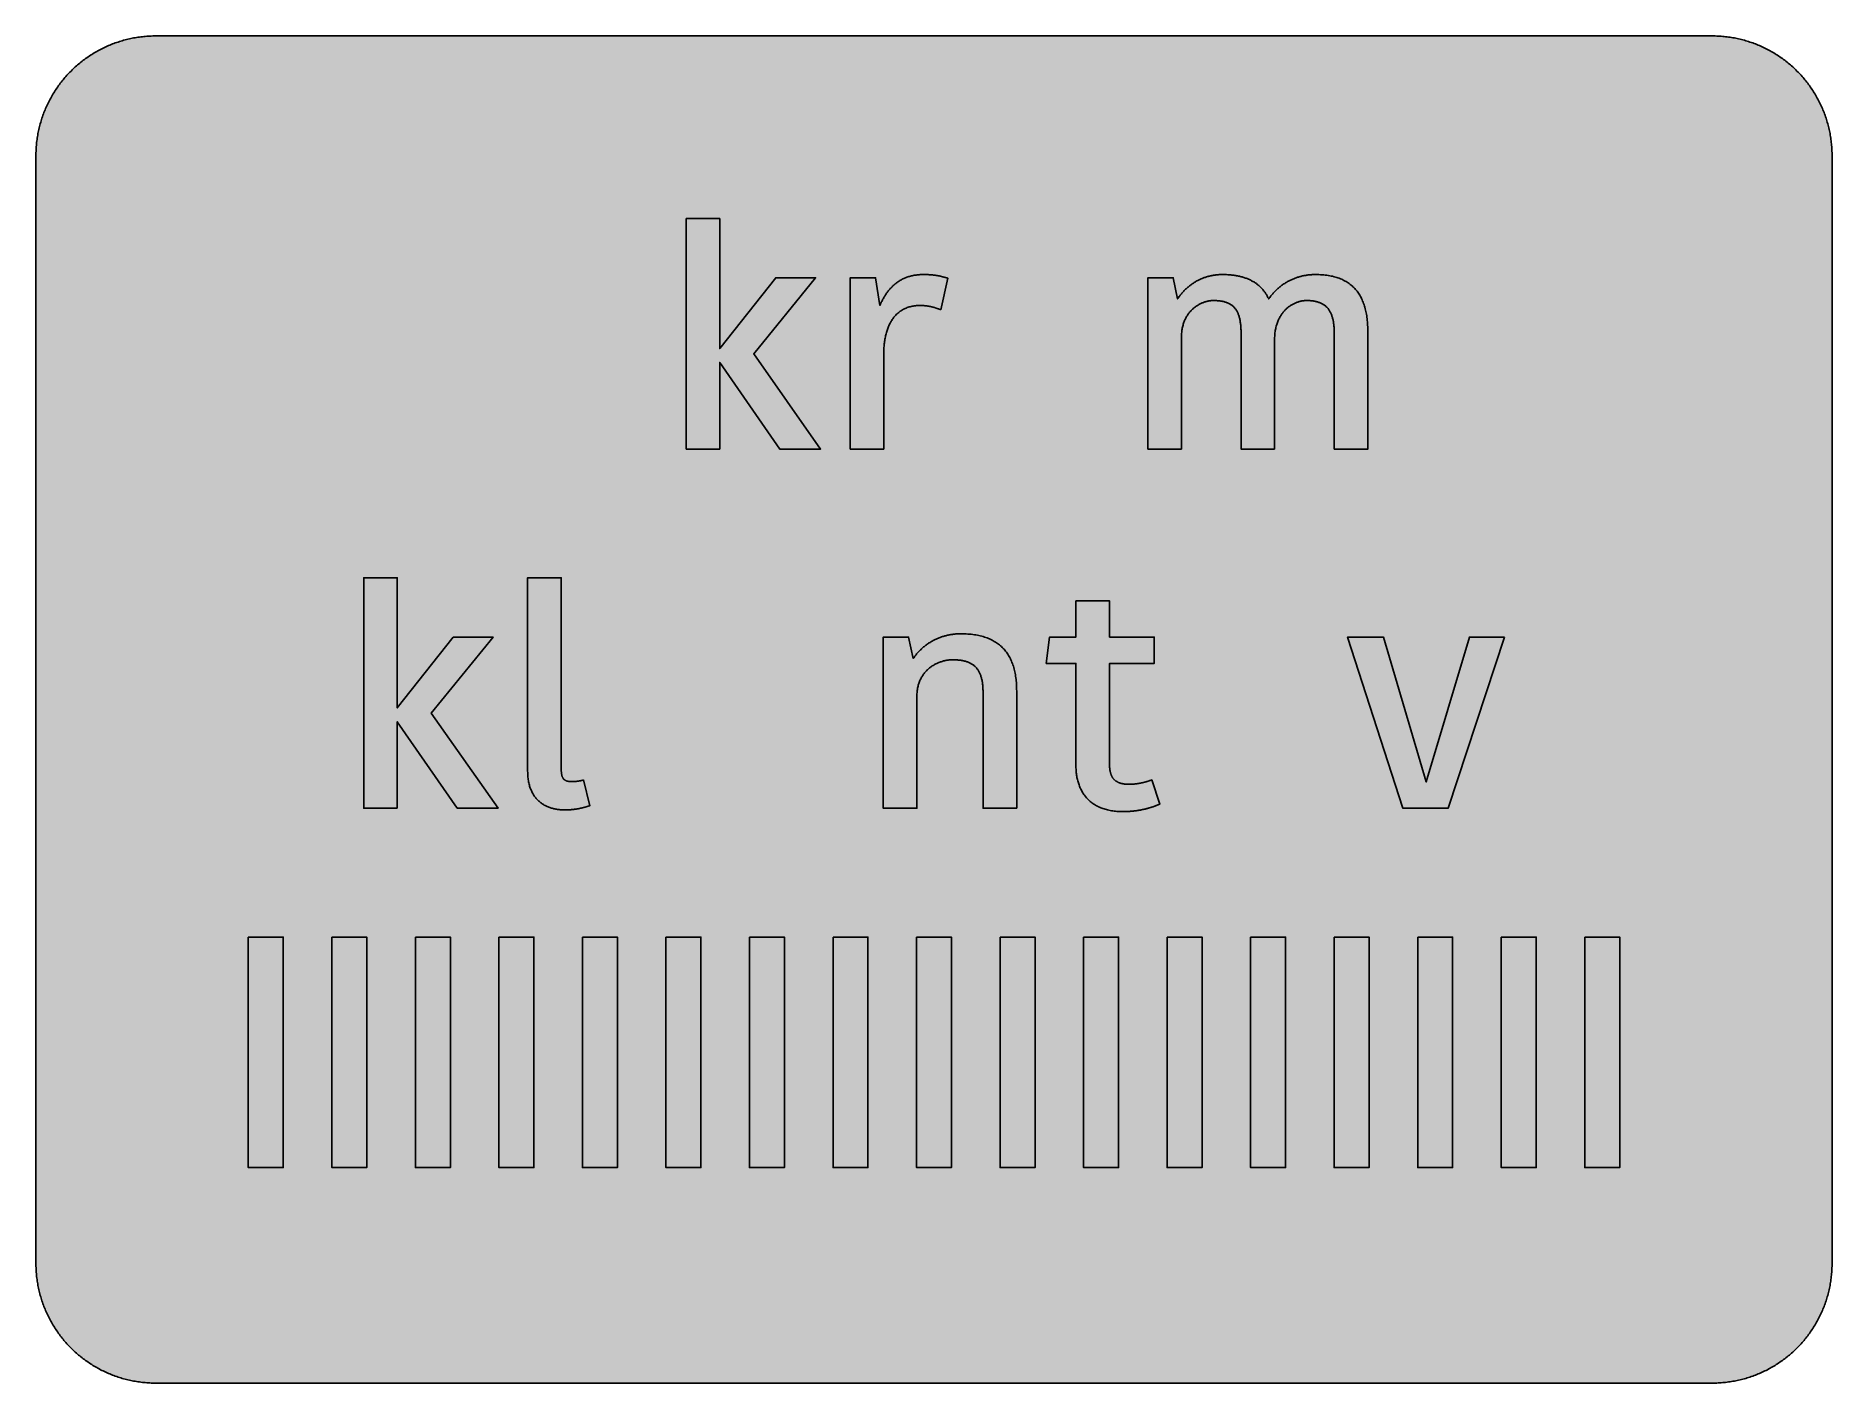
# Model space of a CAD drawing. Header units: millimetres. Extents: x 0 to 212, y 0 to 159.
import ezdxf

# ---------------------------------------------------------------- set-up
doc = ezdxf.new("R2010")
doc.units = ezdxf.units.MM

msp = doc.modelspace()

# ---------------------------------------------------------------- hatches: boundary and pattern name
for color, points in [(254, [(14.1633, 0.0536), (13.9878, 0.0533), (13.8125, 0.0559), (13.6373, 0.061), (13.462, 0.0686), (13.2893, 0.0787), (13.114, 0.0914), (12.9413, 0.1041), (12.7686, 0.1219), (12.5959, 0.1397), (12.4231, 0.16), (12.2504, 0.1829), (12.0777, 0.2057), (11.9075, 0.2337), (11.7373, 0.2616), (11.5672, 0.2921), (11.397, 0.3251), (11.2268, 0.3607), (11.0592, 0.3988), (10.8915, 0.4369), (10.7239, 0.4775), (10.5562, 0.5207), (10.3886, 0.5664), (10.2235, 0.6121), (10.0584, 0.6629), (9.8933, 0.7137), (9.7307, 0.7671), (9.5682, 0.8204), (9.4056, 0.8788), (9.2431, 0.9373), (9.083, 0.9982), (8.923, 1.0617), (8.763, 1.1252), (8.6055, 1.1938), (8.4455, 1.2624), (8.2906, 1.331), (8.1331, 1.4046), (7.9781, 1.4783), (7.8232, 1.5545), (7.6708, 1.6332), (7.5184, 1.7145), (7.366, 1.7958), (7.2161, 1.8796), (7.0663, 1.966), (6.919, 2.0523), (6.7716, 2.1438), (6.6243, 2.2352), (6.4795, 2.3266), (6.3348, 2.4232), (6.19, 2.5197), (6.0477, 2.6187), (5.908, 2.7178), (5.7683, 2.8194), (5.6286, 2.9235), (5.4915, 3.0302), (5.3543, 3.1369), (5.2197, 3.2461), (5.0851, 3.3579), (4.953, 3.4722), (4.8209, 3.5865), (4.6914, 3.7033), (4.5644, 3.8202), (4.4348, 3.9395), (4.3104, 4.0615), (4.1859, 4.1859), (4.0615, 4.3104), (3.9395, 4.4348), (3.8202, 4.5618), (3.7033, 4.6914), (3.5865, 4.8209), (3.4722, 4.953), (3.3579, 5.0851), (3.2487, 5.2197), (3.1369, 5.3543), (3.0302, 5.4915), (2.9235, 5.6286), (2.8194, 5.7683), (2.7178, 5.908), (2.6187, 6.0477), (2.5197, 6.19), (2.4232, 6.3348), (2.3266, 6.477), (2.2352, 6.6243), (2.1438, 6.7691), (2.0523, 6.919), (1.966, 7.0663), (1.8796, 7.2161), (1.7958, 7.366), (1.7145, 7.5184), (1.6332, 7.6708), (1.5545, 7.8232), (1.4783, 7.9781), (1.4046, 8.1331), (1.331, 8.2906), (1.2598, 8.4455), (1.1913, 8.603), (1.1252, 8.763), (1.0592, 8.923), (0.9982, 9.083), (0.9373, 9.2431), (0.8763, 9.4056), (0.8204, 9.5682), (0.7645, 9.7307), (0.7112, 9.8933), (0.6604, 10.0584), (0.6121, 10.2235), (0.5639, 10.3911), (0.5207, 10.5562), (0.4775, 10.7239), (0.4343, 10.8915), (0.3962, 11.0592), (0.3607, 11.2268), (0.3251, 11.397), (0.2921, 11.5672), (0.2616, 11.7373), (0.2311, 11.9075), (0.2057, 12.0802), (0.1803, 12.2504), (0.1575, 12.4231), (0.1372, 12.5959), (0.1194, 12.7686), (0.1041, 12.9413), (0.0889, 13.1166), (0.0787, 13.2893), (0.0686, 13.4645), (0.061, 13.6373), (0.0559, 13.8125), (0.0508, 13.9878), (0.0508, 14.163), (0.0522, 144.6925), (0.0508, 144.8664), (0.0559, 145.0416), (0.061, 145.2169), (0.0686, 145.3896), (0.0787, 145.5649), (0.0889, 145.7376), (0.1041, 145.9128), (0.1194, 146.0856), (0.1372, 146.2583), (0.1575, 146.431), (0.1803, 146.6037), (0.2057, 146.7739), (0.2311, 146.9466), (0.2616, 147.1168), (0.2921, 147.287), (0.3251, 147.4572), (0.3607, 147.6248), (0.3962, 147.795), (0.4343, 147.9626), (0.4775, 148.1303), (0.5207, 148.2979), (0.5639, 148.463), (0.6121, 148.6281), (0.6604, 148.7932), (0.7112, 148.9583), (0.7645, 149.1234), (0.8204, 149.286), (0.8763, 149.4485), (0.9373, 149.6111), (0.9982, 149.7711), (1.0592, 149.9311), (1.1252, 150.0911), (1.1913, 150.2486), (1.2598, 150.4061), (1.331, 150.5636), (1.4046, 150.7185), (1.4783, 150.876), (1.5545, 151.0284), (1.6332, 151.1833), (1.7145, 151.3357), (1.7958, 151.4856), (1.8796, 151.638), (1.966, 151.7879), (2.0523, 151.9352), (2.1438, 152.0825), (2.2352, 152.2298), (2.3266, 152.3746), (2.4232, 152.5194), (2.5197, 152.6616), (2.6187, 152.8039), (2.7178, 152.9461), (2.8194, 153.0858), (2.9235, 153.2255), (3.0302, 153.3627), (3.1369, 153.4973), (3.2487, 153.6344), (3.3579, 153.7665), (3.4722, 153.8986), (3.5865, 154.0307), (3.7033, 154.1602), (3.8202, 154.2898), (3.9395, 154.4168), (4.0615, 154.5438), (4.1859, 154.6682), (4.3104, 154.7901), (4.4348, 154.9121), (4.5644, 155.034), (4.6914, 155.1508), (4.8209, 155.2677), (4.953, 155.382), (5.0851, 155.4937), (5.2197, 155.6055), (5.3543, 155.7147), (5.4915, 155.8239), (5.6286, 155.9281), (5.7683, 156.0322), (5.908, 156.1338), (6.0477, 156.2354), (6.19, 156.3345), (6.3348, 156.431), (6.4795, 156.525), (6.6243, 156.6189), (6.7716, 156.7104), (6.919, 156.7993), (7.0663, 156.8882), (7.2161, 156.9745), (7.366, 157.0584), (7.5184, 157.1396), (7.6708, 157.2209), (7.8232, 157.2971), (7.9781, 157.3733), (8.1331, 157.4495), (8.2906, 157.5206), (8.4455, 157.5918), (8.6055, 157.6603), (8.763, 157.7289), (8.923, 157.7924), (9.083, 157.8559), (9.2431, 157.9169), (9.4056, 157.9753), (9.5682, 158.0337), (9.7307, 158.0871), (9.8933, 158.1404), (10.0584, 158.1912), (10.2235, 158.242), (10.3886, 158.2877), (10.5562, 158.3334), (10.7239, 158.3766), (10.8915, 158.4173), (11.0592, 158.4579), (11.2268, 158.4935), (11.397, 158.529), (11.5672, 158.562), (11.7373, 158.5925), (11.9075, 158.6205), (12.0777, 158.6484), (12.2504, 158.6713), (12.4231, 158.6941), (12.5959, 158.7144), (12.7686, 158.7322), (12.9413, 158.75), (13.114, 158.7627), (13.2893, 158.7754), (13.462, 158.7856), (13.6373, 158.7932), (13.8125, 158.7983), (13.9878, 158.8008), (14.163, 158.8033), (197.6078, 158.8036), (197.7822, 158.8008), (197.9574, 158.7983), (198.1327, 158.7932), (198.3054, 158.7856), (198.4807, 158.7754), (198.6534, 158.7627), (198.8287, 158.75), (199.0014, 158.7322), (199.1741, 158.7144), (199.3468, 158.6941), (199.5195, 158.6713), (199.6897, 158.6484), (199.8624, 158.6205), (200.0326, 158.5925), (200.2028, 158.562), (200.373, 158.529), (200.5432, 158.4935), (200.7108, 158.4579), (200.8784, 158.4173), (201.0461, 158.3766), (201.2137, 158.3334), (201.3788, 158.2877), (201.5465, 158.242), (201.7116, 158.1912), (201.8767, 158.1404), (202.0392, 158.0871), (202.2018, 158.0337), (202.3643, 157.9753), (202.5269, 157.9169), (202.6869, 157.8559), (202.8469, 157.7924), (203.007, 157.7289), (203.167, 157.6603), (203.3245, 157.5918), (203.4794, 157.5206), (203.6369, 157.4495), (203.7918, 157.3733), (203.9468, 157.2971), (204.0992, 157.2209), (204.2516, 157.1396), (204.404, 157.0584), (204.5538, 156.9745), (204.7037, 156.8882), (204.8535, 156.7993), (205.0009, 156.7104), (205.1456, 156.6189), (205.293, 156.525), (205.4352, 156.431), (205.58, 156.3345), (205.7222, 156.2354), (205.8619, 156.1338), (206.0016, 156.0322), (206.1413, 155.9281), (206.2785, 155.8239), (206.4156, 155.7147), (206.5503, 155.6055), (206.6849, 155.4937), (206.817, 155.382), (206.949, 155.2677), (207.0786, 155.1508), (207.2081, 155.034), (207.3351, 154.9121), (207.4596, 154.7901), (207.584, 154.6682), (207.7085, 154.5438), (207.8304, 154.4168), (207.9498, 154.2898), (208.0666, 154.1602), (208.1835, 154.0307), (208.2978, 153.8986), (208.4121, 153.7665), (208.5238, 153.6344), (208.6331, 153.4973), (208.7397, 153.3627), (208.8464, 153.2255), (208.9506, 153.0858), (209.0522, 152.9461), (209.1512, 152.8039), (209.2503, 152.6616), (209.3468, 152.5194), (209.4433, 152.3746), (209.5348, 152.2298), (209.6262, 152.0825), (209.7176, 151.9352), (209.804, 151.7879), (209.8904, 151.638), (209.9742, 151.4856), (210.0555, 151.3357), (210.1367, 151.1833), (210.2155, 151.0284), (210.2917, 150.876), (210.3653, 150.7185), (210.439, 150.5636), (210.5076, 150.4061), (210.5762, 150.2486), (210.6447, 150.0911), (210.7082, 149.9311), (210.7717, 149.7711), (210.8327, 149.6111), (210.8911, 149.4485), (210.9495, 149.286), (211.0029, 149.1234), (211.0562, 148.9583), (211.107, 148.7932), (211.1578, 148.6281), (211.2035, 148.463), (211.2493, 148.2979), (211.2924, 148.1303), (211.3331, 147.9626), (211.3712, 147.795), (211.4093, 147.6248), (211.4448, 147.4572), (211.4779, 147.287), (211.5083, 147.1168), (211.5363, 146.9466), (211.5642, 146.7739), (211.5871, 146.6037), (211.6099, 146.431), (211.6303, 146.2583), (211.648, 146.0856), (211.6658, 145.9128), (211.6785, 145.7376), (211.6912, 145.5649), (211.7014, 145.3896), (211.709, 145.2169), (211.7141, 145.0416), (211.7166, 144.8664), (211.7166, 144.6911), (211.7189, 14.1647), (211.7166, 13.9878), (211.7141, 13.8125), (211.709, 13.6373), (211.7014, 13.4645), (211.6912, 13.2893), (211.6785, 13.1166), (211.6658, 12.9413), (211.648, 12.7686), (211.6303, 12.5959), (211.6099, 12.4231), (211.5871, 12.2504), (211.5642, 12.0802), (211.5363, 11.9075), (211.5083, 11.7373), (211.4779, 11.5672), (211.4448, 11.397), (211.4093, 11.2268), (211.3712, 11.0592), (211.3331, 10.8915), (211.2924, 10.7239), (211.2493, 10.5562), (211.2035, 10.3911), (211.1578, 10.2235), (211.107, 10.0584), (211.0562, 9.8933), (211.0029, 9.7307), (210.9495, 9.5682), (210.8911, 9.4056), (210.8327, 9.2431), (210.7717, 9.083), (210.7082, 8.923), (210.6447, 8.763), (210.5762, 8.603), (210.5076, 8.4455), (210.439, 8.2906), (210.3653, 8.1331), (210.2917, 7.9781), (210.2155, 7.8232), (210.1367, 7.6708), (210.0555, 7.5184), (209.9742, 7.366), (209.8904, 7.2161), (209.804, 7.0663), (209.7176, 6.919), (209.6262, 6.7691), (209.5348, 6.6243), (209.4433, 6.477), (209.3468, 6.3348), (209.2503, 6.19), (209.1512, 6.0477), (209.0522, 5.908), (208.9506, 5.7683), (208.8464, 5.6286), (208.7397, 5.4915), (208.6331, 5.3543), (208.5238, 5.2197), (208.4121, 5.0851), (208.2978, 4.953), (208.1835, 4.8209), (208.0666, 4.6914), (207.9498, 4.5618), (207.8304, 4.4348), (207.7085, 4.3104), (207.584, 4.1859), (207.4596, 4.0615), (207.3351, 3.9395), (207.2081, 3.8202), (207.0786, 3.7033), (206.949, 3.5865), (206.817, 3.4722), (206.6849, 3.3579), (206.5503, 3.2461), (206.4156, 3.1369), (206.2785, 3.0302), (206.1413, 2.9235), (206.0016, 2.8194), (205.8619, 2.7178), (205.7222, 2.6187), (205.58, 2.5197), (205.4352, 2.4232), (205.293, 2.3266), (205.1456, 2.2352), (205.0009, 2.1438), (204.8535, 2.0523), (204.7037, 1.966), (204.5538, 1.8796), (204.404, 1.7958), (204.2516, 1.7145), (204.0992, 1.6332), (203.9468, 1.5545), (203.7918, 1.4783), (203.6369, 1.4046), (203.4794, 1.331), (203.3245, 1.2624), (203.167, 1.1938), (203.007, 1.1252), (202.8469, 1.0617), (202.6869, 0.9982), (202.5269, 0.9373), (202.3643, 0.8788), (202.2018, 0.8204), (202.0392, 0.7671), (201.8767, 0.7137), (201.7116, 0.6629), (201.5465, 0.6121), (201.3788, 0.5664), (201.2137, 0.5207), (201.0461, 0.4775), (200.8784, 0.4369), (200.7108, 0.3988), (200.5432, 0.3607), (200.373, 0.3251), (200.2028, 0.2921), (200.0326, 0.2616), (199.8624, 0.2337), (199.6897, 0.2057), (199.5195, 0.1829), (199.3468, 0.16), (199.1741, 0.1397), (199.0014, 0.1219), (198.8287, 0.1041), (198.6534, 0.0914), (198.4807, 0.0787), (198.3054, 0.0686), (198.1327, 0.061), (197.9574, 0.0559), (197.7822, 0.0533), (197.6069, 0.0533)]), (59, [(80.6429, 110.1203), (80.6429, 120.3258), (87.7066, 110.1203), (92.5174, 110.1203), (84.6406, 121.3347), (91.9357, 130.2988), (87.2409, 130.2988), (80.6429, 121.9546), (80.6429, 137.2842), (76.6851, 137.2842), (76.6851, 110.1203)]), (59, [(104.2377, 127.0384), (104.2772, 127.0381), (104.3153, 127.0356), (104.3559, 127.0356), (104.394, 127.0356), (104.4346, 127.0356), (104.4727, 127.033), (104.5108, 127.0305), (104.5489, 127.0305), (104.587, 127.0279), (104.6251, 127.0254), (104.6632, 127.0229), (104.7013, 127.0203), (104.7394, 127.0178), (104.7775, 127.0152), (104.8156, 127.0102), (104.8537, 127.0076), (104.8893, 127.0025), (104.9274, 127), (104.9655, 126.9949), (105.0011, 126.9898), (105.0392, 126.9848), (105.0747, 126.9797), (105.1128, 126.9746), (105.1484, 126.9695), (105.1865, 126.9644), (105.222, 126.9568), (105.2601, 126.9517), (105.2957, 126.9441), (105.3338, 126.939), (105.3694, 126.9314), (105.4075, 126.9238), (105.443, 126.9162), (105.4811, 126.9086), (105.5167, 126.9009), (105.5548, 126.8908), (105.5903, 126.8832), (105.6284, 126.8755), (105.6665, 126.8654), (105.7021, 126.8552), (105.7402, 126.8451), (105.7783, 126.8374), (105.8139, 126.8247), (105.852, 126.8146), (105.8901, 126.8044), (105.9282, 126.7943), (105.9663, 126.7816), (106.0044, 126.7714), (106.0425, 126.7587), (106.0806, 126.746), (106.1187, 126.7358), (106.1568, 126.7231), (106.1974, 126.7104), (106.2355, 126.6952), (106.2761, 126.6825), (106.3142, 126.6698), (106.3549, 126.6546), (106.3955, 126.6393), (106.4336, 126.6266), (106.4743, 126.6114), (106.5149, 126.5961), (106.5555, 126.5809), (106.5987, 126.5657), (106.6394, 126.5479), (106.68, 126.5326), (107.4967, 130.26), (107.4572, 130.269), (107.4191, 130.2817), (107.381, 130.2918), (107.3455, 130.302), (107.3074, 130.3122), (107.2693, 130.3223), (107.2337, 130.3325), (107.1956, 130.3452), (107.1575, 130.3553), (107.122, 130.3655), (107.0839, 130.3757), (107.0483, 130.3858), (107.0102, 130.3934), (106.9746, 130.4036), (106.9365, 130.4138), (106.8984, 130.4239), (106.8629, 130.4341), (106.8248, 130.4417), (106.7867, 130.4519), (106.7486, 130.462), (106.713, 130.4696), (106.6749, 130.4798), (106.6368, 130.4874), (106.5962, 130.495), (106.5581, 130.5052), (106.52, 130.5128), (106.4793, 130.5204), (106.4412, 130.5281), (106.4006, 130.5357), (106.36, 130.5433), (106.3193, 130.5509), (106.2787, 130.5585), (106.2355, 130.5662), (106.1949, 130.5738), (106.1517, 130.5789), (106.1085, 130.5865), (106.0653, 130.5941), (106.0221, 130.5992), (105.9764, 130.6043), (105.9307, 130.6119), (105.885, 130.617), (105.8393, 130.622), (105.7935, 130.6271), (105.7453, 130.6322), (105.697, 130.6373), (105.6462, 130.6424), (105.598, 130.6474), (105.5472, 130.65), (105.4964, 130.6551), (105.443, 130.6576), (105.3922, 130.6627), (105.3363, 130.6652), (105.283, 130.6678), (105.2271, 130.6703), (105.1712, 130.6728), (105.1154, 130.6754), (105.0569, 130.6779), (104.9985, 130.6805), (104.9376, 130.6805), (104.8766, 130.683), (104.8156, 130.683), (104.7521, 130.683), (104.6886, 130.6855), (104.6226, 130.6855), (104.4981, 130.683), (104.3711, 130.6805), (104.2492, 130.6754), (104.1273, 130.6652), (104.0079, 130.6551), (103.8911, 130.6424), (103.7742, 130.6297), (103.6599, 130.6119), (103.5482, 130.5941), (103.4364, 130.5712), (103.3272, 130.5484), (103.218, 130.5255), (103.1113, 130.4976), (103.0072, 130.4671), (102.9056, 130.4366), (102.804, 130.4036), (102.7024, 130.368), (102.6033, 130.3325), (102.5068, 130.2944), (102.4128, 130.2537), (102.3188, 130.2106), (102.2248, 130.1674), (102.1334, 130.1217), (102.0445, 130.0734), (101.9556, 130.0226), (101.8692, 129.9718), (101.7854, 129.921), (101.7016, 129.8651), (101.6178, 129.8092), (101.5365, 129.7534), (101.4578, 129.6924), (101.379, 129.6314), (101.3028, 129.5705), (101.2266, 129.507), (101.1504, 129.4409), (101.0793, 129.3749), (101.0056, 129.3063), (100.9371, 129.2377), (100.8659, 129.1666), (100.7974, 129.0955), (100.7313, 129.0218), (100.6653, 128.9482), (100.6018, 128.872), (100.5383, 128.7958), (100.4748, 128.717), (100.4138, 128.6383), (100.3554, 128.557), (100.297, 128.4757), (100.2386, 128.3919), (100.1827, 128.3081), (100.1268, 128.2243), (100.0735, 128.1379), (100.0201, 128.0516), (99.9668, 127.9627), (99.916, 127.8738), (99.8677, 127.7849), (99.8169, 127.6934), (99.7687, 127.602), (99.7229, 127.5105), (99.6772, 127.4166), (99.6315, 127.3226), (99.5858, 127.2286), (99.5426, 127.1321), (99.502, 127.0381), (98.9983, 130.2988), (96.0106, 130.2988), (96.0106, 110.1203), (99.9684, 110.1203), (99.9684, 121.3732), (99.9668, 121.5187), (99.9719, 121.6635), (99.9744, 121.8108), (99.982, 121.953), (99.9896, 122.0953), (99.9998, 122.2375), (100.0125, 122.3797), (100.0252, 122.5169), (100.043, 122.6566), (100.0608, 122.7938), (100.0811, 122.9284), (100.1014, 123.063), (100.1243, 123.1951), (100.1522, 123.3246), (100.1776, 123.4542), (100.2081, 123.5837), (100.2411, 123.7107), (100.2741, 123.8352), (100.3097, 123.9571), (100.3478, 124.079), (100.3884, 124.1984), (100.4291, 124.3152), (100.4722, 124.4321), (100.5205, 124.5464), (100.5688, 124.6581), (100.6196, 124.7673), (100.6704, 124.8766), (100.7262, 124.9807), (100.7821, 125.0848), (100.8405, 125.1864), (100.904, 125.2855), (100.9675, 125.382), (101.031, 125.4785), (101.0996, 125.57), (101.1707, 125.6614), (101.2419, 125.7478), (101.3181, 125.8341), (101.3943, 125.9154), (101.473, 125.9967), (101.5543, 126.0729), (101.6381, 126.1491), (101.7245, 126.2202), (101.8134, 126.2888), (101.9048, 126.3574), (101.9988, 126.4209), (102.0928, 126.4818), (102.1918, 126.5377), (102.2909, 126.5936), (102.395, 126.6469), (102.4992, 126.6952), (102.6084, 126.7409), (102.7176, 126.7841), (102.8319, 126.8222), (102.9462, 126.8603), (103.063, 126.8933), (103.185, 126.9238), (103.3069, 126.9492), (103.4313, 126.9721), (103.5583, 126.9924), (103.6904, 127.0076), (103.8225, 127.0203), (103.9571, 127.0305), (104.0968, 127.0356), (104.2365, 127.0381)]), (59, [(146.0306, 110.1203), (146.0306, 123.1191), (146.0297, 123.2637), (146.0348, 123.4084), (146.0424, 123.5481), (146.0551, 123.6853), (146.0678, 123.8225), (146.0856, 123.9545), (146.1033, 124.0866), (146.1262, 124.2136), (146.1516, 124.3381), (146.177, 124.4625), (146.2075, 124.5819), (146.2405, 124.7013), (146.2761, 124.8156), (146.3116, 124.9299), (146.3523, 125.0391), (146.3929, 125.1483), (146.4361, 125.2525), (146.4818, 125.3566), (146.5301, 125.4557), (146.5809, 125.5547), (146.6317, 125.6513), (146.685, 125.7452), (146.7409, 125.8341), (146.7993, 125.923), (146.8577, 126.0094), (146.9187, 126.0932), (146.9796, 126.1745), (147.0431, 126.2532), (147.1092, 126.332), (147.1752, 126.4056), (147.2413, 126.4768), (147.3098, 126.5479), (147.3784, 126.6139), (147.4495, 126.68), (147.5232, 126.7435), (147.5943, 126.8044), (147.668, 126.8628), (147.7416, 126.9187), (147.8178, 126.9721), (147.894, 127.0254), (147.9702, 127.0737), (148.0464, 127.1219), (148.1252, 127.1651), (148.2039, 127.2083), (148.2801, 127.2489), (148.3589, 127.287), (148.4376, 127.3251), (148.5163, 127.3581), (148.5976, 127.3912), (148.6764, 127.4216), (148.7551, 127.447), (148.8338, 127.475), (148.9126, 127.4978), (148.9913, 127.5182), (149.0701, 127.5385), (149.1488, 127.5563), (149.2275, 127.5715), (149.3037, 127.5842), (149.3799, 127.5944), (149.4561, 127.6045), (149.5323, 127.6121), (149.606, 127.6172), (149.6822, 127.6198), (149.7533, 127.6198), (149.8625, 127.6198), (149.9692, 127.6172), (150.0734, 127.6121), (150.175, 127.6071), (150.2766, 127.5994), (150.3731, 127.5918), (150.4696, 127.5791), (150.5636, 127.569), (150.6576, 127.5537), (150.749, 127.5385), (150.8354, 127.5207), (150.9243, 127.5004), (151.0081, 127.4801), (151.0919, 127.4572), (151.1732, 127.4318), (151.2519, 127.4064), (151.3307, 127.3785), (151.4043, 127.348), (151.4805, 127.3175), (151.5516, 127.2819), (151.6228, 127.2464), (151.6888, 127.2083), (151.7574, 127.1702), (151.8209, 127.1295), (151.8844, 127.0864), (151.9453, 127.0406), (152.0063, 126.9924), (152.0622, 126.9441), (152.1181, 126.8933), (152.1739, 126.84), (152.2273, 126.7841), (152.2781, 126.7282), (152.3263, 126.6673), (152.3746, 126.6063), (152.4203, 126.5428), (152.4635, 126.4768), (152.5067, 126.4107), (152.5473, 126.3396), (152.5854, 126.2685), (152.6235, 126.1948), (152.6591, 126.1186), (152.6946, 126.0399), (152.7251, 125.9611), (152.7581, 125.8773), (152.7861, 125.7935), (152.814, 125.7046), (152.8394, 125.6157), (152.8648, 125.5243), (152.8877, 125.4303), (152.9105, 125.3338), (152.9309, 125.2347), (152.9486, 125.1356), (152.9664, 125.0315), (152.9817, 124.9274), (152.9944, 124.8181), (153.0071, 124.7089), (153.0172, 124.5946), (153.0274, 124.4803), (153.035, 124.3635), (153.0426, 124.2441), (153.0477, 124.1222), (153.0502, 123.9952), (153.0528, 123.8682), (153.0528, 123.7386), (153.0544, 110.1203), (157.0122, 110.1203), (157.0122, 123.9337), (157.0101, 124.1349), (157.005, 124.333), (156.9999, 124.5311), (156.9898, 124.7242), (156.9771, 124.9147), (156.9618, 125.1026), (156.9441, 125.288), (156.9237, 125.4709), (156.9009, 125.6487), (156.8755, 125.8265), (156.845, 125.9992), (156.8145, 126.1694), (156.779, 126.3371), (156.7409, 126.5022), (156.7028, 126.6622), (156.657, 126.8222), (156.6113, 126.9771), (156.5631, 127.1295), (156.5097, 127.2769), (156.4564, 127.4242), (156.398, 127.5664), (156.337, 127.7087), (156.271, 127.8458), (156.2049, 127.9779), (156.1338, 128.11), (156.0601, 128.237), (155.9839, 128.3614), (155.9052, 128.4834), (155.8239, 128.6027), (155.7376, 128.717), (155.6487, 128.8288), (155.5572, 128.938), (155.4607, 129.0447), (155.3616, 129.1463), (155.26, 129.2454), (155.1559, 129.3419), (155.0467, 129.4359), (154.9375, 129.5248), (154.8206, 129.6111), (154.7038, 129.6949), (154.5819, 129.7737), (154.4574, 129.8499), (154.3304, 129.9235), (154.1983, 129.9947), (154.0637, 130.0607), (153.9265, 130.1242), (153.7843, 130.1852), (153.6395, 130.241), (153.4897, 130.2944), (153.3398, 130.3452), (153.1849, 130.3909), (153.0248, 130.4341), (152.8623, 130.4747), (152.6972, 130.5103), (152.527, 130.5433), (152.3543, 130.5738), (152.179, 130.5992), (151.9987, 130.622), (151.8133, 130.6398), (151.6278, 130.6576), (151.4373, 130.6678), (151.2418, 130.6779), (151.0436, 130.683), (150.8404, 130.6855), (150.7439, 130.683), (150.6474, 130.683), (150.5509, 130.6779), (150.4544, 130.6728), (150.3578, 130.6678), (150.2613, 130.6601), (150.1673, 130.6525), (150.0708, 130.6424), (149.9743, 130.6322), (149.8778, 130.6195), (149.7813, 130.6043), (149.6847, 130.589), (149.5908, 130.5738), (149.4942, 130.5535), (149.3977, 130.5357), (149.3037, 130.5154), (149.2098, 130.4925), (149.1132, 130.4696), (149.0193, 130.4442), (148.9253, 130.4163), (148.8313, 130.3909), (148.7373, 130.3604), (148.6459, 130.3299), (148.5519, 130.2969), (148.4605, 130.2639), (148.3665, 130.2309), (148.275, 130.1928), (148.1836, 130.1572), (148.0947, 130.1166), (148.0033, 130.0759), (147.9144, 130.0353), (147.8229, 129.9921), (147.734, 129.9464), (147.6477, 129.9007), (147.5588, 129.8524), (147.4724, 129.8042), (147.386, 129.7534), (147.2997, 129.7), (147.2133, 129.6467), (147.1295, 129.5908), (147.0457, 129.5349), (146.9619, 129.4765), (146.878, 129.4181), (146.7968, 129.3571), (146.7155, 129.2936), (146.6342, 129.2301), (146.5555, 129.1641), (146.4767, 129.098), (146.398, 129.0295), (146.3192, 128.9583), (146.243, 128.8872), (146.1668, 128.8136), (146.0932, 128.7374), (146.0195, 128.6612), (145.9459, 128.585), (145.8722, 128.5037), (145.8011, 128.4249), (145.7325, 128.3411), (145.6614, 128.2573), (145.5928, 128.1709), (145.5268, 128.0846), (145.4607, 127.9957), (145.3947, 127.9042), (145.3312, 127.8128), (145.288, 127.9017), (145.2448, 127.9881), (145.1991, 128.0744), (145.1534, 128.1582), (145.1051, 128.2421), (145.0569, 128.3233), (145.0061, 128.4046), (144.9553, 128.4834), (144.9019, 128.5596), (144.846, 128.6358), (144.7902, 128.7094), (144.7343, 128.7831), (144.6759, 128.8567), (144.6174, 128.9279), (144.5539, 128.9964), (144.493, 129.065), (144.4295, 129.1311), (144.3634, 129.1946), (144.2974, 129.2581), (144.2288, 129.3216), (144.1602, 129.3825), (144.0891, 129.4409), (144.018, 129.4994), (143.9443, 129.5578), (143.8707, 129.6137), (143.7945, 129.667), (143.7157, 129.7203), (143.637, 129.7711), (143.5583, 129.8194), (143.477, 129.8702), (143.3932, 129.9159), (143.3093, 129.9616), (143.223, 130.0074), (143.1366, 130.048), (143.0477, 130.0912), (142.9563, 130.1318), (142.8648, 130.1699), (142.7734, 130.208), (142.6794, 130.2436), (142.5829, 130.2766), (142.4864, 130.3096), (142.3873, 130.3426), (142.2883, 130.3731), (142.1867, 130.4011), (142.0851, 130.429), (141.9809, 130.4544), (141.8742, 130.4798), (141.7676, 130.5027), (141.6583, 130.5255), (141.5491, 130.5458), (141.4374, 130.5636), (141.3256, 130.5814), (141.2113, 130.5992), (141.0945, 130.6144), (140.9776, 130.6271), (140.8582, 130.6398), (140.7389, 130.65), (140.6169, 130.6601), (140.495, 130.6678), (140.3706, 130.6728), (140.2461, 130.6779), (140.1166, 130.6805), (139.9896, 130.683), (139.8575, 130.6855), (139.7635, 130.683), (139.6695, 130.683), (139.5755, 130.6779), (139.4816, 130.6728), (139.3876, 130.6678), (139.2936, 130.6601), (139.1996, 130.65), (139.1056, 130.6398), (139.0142, 130.6297), (138.9202, 130.617), (138.8288, 130.6017), (138.7348, 130.5865), (138.6434, 130.5687), (138.5519, 130.5509), (138.4605, 130.5306), (138.369, 130.5077), (138.2776, 130.4849), (138.1862, 130.462), (138.0973, 130.4366), (138.0058, 130.4087), (137.9169, 130.3807), (137.828, 130.3503), (137.7391, 130.3198), (137.6502, 130.2868), (137.5613, 130.2537), (137.475, 130.2182), (137.3861, 130.1826), (137.2997, 130.1445), (137.2133, 130.1039), (137.1295, 130.0632), (137.0432, 130.0201), (136.9593, 129.9769), (136.873, 129.9312), (136.7892, 129.8854), (136.7079, 129.8372), (136.6241, 129.7864), (136.5428, 129.7356), (136.4615, 129.6822), (136.3802, 129.6289), (136.2989, 129.573), (136.2202, 129.5171), (136.1389, 129.4587), (136.0627, 129.4003), (135.984, 129.3393), (135.9078, 129.2758), (135.829, 129.2123), (135.7554, 129.1463), (135.6792, 129.0803), (135.6055, 129.0117), (135.5319, 128.9431), (135.4582, 128.872), (135.3845, 128.7983), (135.3134, 128.7247), (135.2448, 128.6485), (135.1737, 128.5723), (135.1051, 128.4935), (135.0366, 128.4122), (134.968, 128.331), (134.9019, 128.2497), (134.8359, 128.1659), (134.7724, 128.0795), (134.7064, 127.9931), (134.6454, 127.9042), (134.5819, 127.8128), (134.0788, 130.2988), (131.0901, 130.2988), (131.0901, 110.1203), (135.049, 110.1203), (135.049, 123.3519), (135.0493, 123.4872), (135.0543, 123.6218), (135.062, 123.7539), (135.0721, 123.8834), (135.0874, 124.013), (135.1026, 124.1374), (135.1229, 124.2593), (135.1458, 124.3813), (135.1712, 124.4981), (135.1991, 124.6149), (135.2296, 124.7292), (135.2626, 124.841), (135.2982, 124.9477), (135.3337, 125.0544), (135.3744, 125.161), (135.4176, 125.2626), (135.4607, 125.3617), (135.509, 125.4582), (135.5573, 125.5547), (135.6081, 125.6487), (135.6589, 125.7376), (135.7147, 125.8265), (135.7706, 125.9129), (135.8265, 125.9967), (135.8875, 126.0805), (135.9484, 126.1593), (136.0094, 126.2355), (136.0729, 126.3117), (136.1389, 126.3853), (136.205, 126.4564), (136.2735, 126.525), (136.3421, 126.5911), (136.4132, 126.6546), (136.4844, 126.7181), (136.5555, 126.779), (136.6291, 126.8349), (136.7028, 126.8908), (136.779, 126.9467), (136.8527, 126.9975), (136.9289, 127.0457), (137.0051, 127.094), (137.0838, 127.1397), (137.16, 127.1829), (137.2387, 127.2235), (137.3175, 127.2616), (137.3962, 127.2997), (137.4724, 127.3353), (137.5512, 127.3683), (137.6299, 127.3988), (137.7086, 127.4267), (137.7874, 127.4547), (137.8661, 127.4775), (137.9449, 127.5004), (138.0236, 127.5232), (138.0998, 127.541), (138.1785, 127.5563), (138.2547, 127.5715), (138.3309, 127.5842), (138.4071, 127.5969), (138.4808, 127.6045), (138.5545, 127.6121), (138.6281, 127.6172), (138.7018, 127.6198), (138.7729, 127.6198), (138.8821, 127.6198), (138.9863, 127.6172), (139.0904, 127.6147), (139.1945, 127.6096), (139.2936, 127.602), (139.3927, 127.5944), (139.4892, 127.5842), (139.5832, 127.5715), (139.6746, 127.5588), (139.766, 127.5461), (139.8549, 127.5283), (139.9413, 127.5105), (140.0277, 127.4928), (140.1089, 127.4699), (140.1902, 127.447), (140.2715, 127.4216), (140.3477, 127.3962), (140.4239, 127.3683), (140.4976, 127.3378), (140.5687, 127.3073), (140.6398, 127.2718), (140.7084, 127.2362), (140.7744, 127.1981), (140.8405, 127.16), (140.904, 127.1168), (140.9649, 127.0737), (141.0233, 127.0279), (141.0818, 126.9822), (141.1376, 126.9314), (141.191, 126.8806), (141.2443, 126.8273), (141.2951, 126.7714), (141.3459, 126.713), (141.3916, 126.652), (141.4374, 126.5911), (141.4831, 126.5276), (141.5237, 126.459), (141.5644, 126.3904), (141.605, 126.3193), (141.6431, 126.2456), (141.6787, 126.1694), (141.7117, 126.0932), (141.7447, 126.0119), (141.7752, 125.9281), (141.8057, 125.8443), (141.8336, 125.7554), (141.859, 125.6665), (141.8844, 125.5725), (141.9073, 125.4785), (141.9276, 125.382), (141.9479, 125.2804), (141.9682, 125.1788), (141.9835, 125.0721), (141.9987, 124.9655), (142.0139, 124.8537), (142.0266, 124.7419), (142.0368, 124.6251), (142.047, 124.5083), (142.0546, 124.3863), (142.0597, 124.2619), (142.0647, 124.1349), (142.0698, 124.0053), (142.0724, 123.8733), (142.0724, 123.7386), (142.0731, 110.1203)]), (59, [(42.6339, 67.7869), (42.6339, 77.9925), (49.6962, 67.7869), (54.507, 67.7869), (46.6302, 79.0014), (53.9253, 87.9655), (49.2305, 87.9655), (42.6339, 79.6212), (42.6339, 94.9508), (38.6747, 94.9508), (38.6747, 67.7869)]), (59, [(64.5968, 71.1232), (64.577, 71.1175), (64.5592, 71.1124), (64.5389, 71.1048), (64.5211, 71.0997), (64.5008, 71.0946), (64.4804, 71.0895), (64.4601, 71.0844), (64.4398, 71.0794), (64.4195, 71.0743), (64.3992, 71.0692), (64.3788, 71.0667), (64.356, 71.0616), (64.3357, 71.0565), (64.3128, 71.0514), (64.2925, 71.0463), (64.2696, 71.0438), (64.2468, 71.0387), (64.2239, 71.0336), (64.201, 71.0286), (64.1807, 71.026), (64.1579, 71.0209), (64.135, 71.0184), (64.1121, 71.0133), (64.0867, 71.0082), (64.0639, 71.0057), (64.041, 71.0006), (64.0182, 70.9981), (63.9953, 70.9955), (63.9724, 70.9905), (63.9496, 70.9879), (63.9267, 70.9854), (63.9013, 70.9803), (63.8785, 70.9778), (63.8556, 70.9752), (63.8327, 70.9727), (63.8099, 70.9701), (63.787, 70.9651), (63.7642, 70.9625), (63.7413, 70.96), (63.7184, 70.9574), (63.6956, 70.9549), (63.6727, 70.9549), (63.6524, 70.9524), (63.6295, 70.9498), (63.6067, 70.9473), (63.5864, 70.9447), (63.5635, 70.9422), (63.5432, 70.9422), (63.5229, 70.9397), (63.5, 70.9371), (63.4797, 70.9371), (63.4594, 70.9346), (63.439, 70.9346), (63.4187, 70.932), (63.4009, 70.932), (63.3806, 70.932), (63.3628, 70.9295), (63.3425, 70.9295), (63.3247, 70.9295), (63.307, 70.9295), (63.2892, 70.927), (63.2714, 70.927), (63.2562, 70.927), (63.2384, 70.927), (63.1901, 70.927), (63.1419, 70.9295), (63.0961, 70.9295), (63.0504, 70.932), (63.0072, 70.9346), (62.9641, 70.9397), (62.9234, 70.9422), (62.8828, 70.9473), (62.8421, 70.9524), (62.804, 70.96), (62.7659, 70.9676), (62.7304, 70.9752), (62.6948, 70.9828), (62.6618, 70.9905), (62.6288, 71.0006), (62.5958, 71.0108), (62.5653, 71.0235), (62.5348, 71.0362), (62.5043, 71.0463), (62.4764, 71.0616), (62.4484, 71.0743), (62.423, 71.0895), (62.3976, 71.1048), (62.3722, 71.1225), (62.3468, 71.1403), (62.324, 71.1581), (62.3037, 71.1759), (62.2808, 71.1962), (62.2605, 71.2165), (62.2402, 71.2368), (62.2224, 71.2597), (62.2046, 71.2826), (62.1868, 71.3054), (62.169, 71.3308), (62.1538, 71.3562), (62.1386, 71.3816), (62.1259, 71.4096), (62.1106, 71.435), (62.0979, 71.4654), (62.0852, 71.4934), (62.0751, 71.5239), (62.0624, 71.5569), (62.0522, 71.5874), (62.042, 71.6204), (62.0344, 71.6559), (62.0243, 71.6915), (62.0166, 71.7271), (62.009, 71.7626), (62.0014, 71.8007), (61.9963, 71.8388), (61.9912, 71.8795), (61.9862, 71.9201), (61.9811, 71.9607), (61.976, 72.0039), (61.9709, 72.0471), (61.9684, 72.0903), (61.9658, 72.136), (61.9633, 72.1817), (61.9608, 72.23), (61.9608, 72.2782), (61.9582, 72.3265), (61.9582, 72.3773), (61.9557, 72.4281), (61.9557, 72.4814), (61.958, 94.9508), (58.0002, 94.9508), (58.0002, 72.1716), (58.0009, 72.0166), (58.006, 71.8668), (58.0111, 71.7194), (58.0212, 71.5747), (58.0339, 71.435), (58.0517, 71.2953), (58.0695, 71.1606), (58.0898, 71.026), (58.1152, 70.8965), (58.1406, 70.7695), (58.1685, 70.645), (58.2016, 70.5231), (58.2346, 70.4037), (58.2701, 70.2869), (58.3108, 70.1751), (58.3514, 70.0634), (58.3946, 69.9541), (58.4403, 69.85), (58.4886, 69.7459), (58.5394, 69.6468), (58.5927, 69.5477), (58.6461, 69.4538), (58.7045, 69.3623), (58.7629, 69.2709), (58.8239, 69.1845), (58.8848, 69.1007), (58.9509, 69.0169), (59.0169, 68.9381), (59.0855, 68.8619), (59.1566, 68.7857), (59.2303, 68.7146), (59.3039, 68.6435), (59.3801, 68.5775), (59.4563, 68.5114), (59.5376, 68.4479), (59.6163, 68.3895), (59.7002, 68.3311), (59.784, 68.2752), (59.8703, 68.2219), (59.9567, 68.1711), (60.0456, 68.1228), (60.1345, 68.0745), (60.2259, 68.0314), (60.3174, 67.9882), (60.4114, 67.9501), (60.5053, 67.912), (60.6019, 67.8764), (60.7009, 67.8434), (60.7974, 67.8129), (60.899, 67.7824), (60.9981, 67.757), (61.0997, 67.7316), (61.2038, 67.7088), (61.3054, 67.6885), (61.4096, 67.6681), (61.5163, 67.6529), (61.6229, 67.6377), (61.7296, 67.625), (61.8363, 67.6148), (61.9455, 67.6072), (62.0547, 67.5996), (62.164, 67.5945), (62.2732, 67.5919), (62.3849, 67.5919), (62.4357, 67.5919), (62.4891, 67.5919), (62.5424, 67.5919), (62.5932, 67.5945), (62.6466, 67.5945), (62.6974, 67.597), (62.7482, 67.5996), (62.8015, 67.6021), (62.8523, 67.6046), (62.9031, 67.6072), (62.9539, 67.6097), (63.0047, 67.6148), (63.0555, 67.6173), (63.1063, 67.6224), (63.1546, 67.6275), (63.2054, 67.6326), (63.2536, 67.6377), (63.3044, 67.6427), (63.3527, 67.6478), (63.4035, 67.6529), (63.4517, 67.6605), (63.5, 67.6656), (63.5483, 67.6732), (63.5965, 67.6783), (63.6448, 67.6859), (63.693, 67.6935), (63.7413, 67.7012), (63.787, 67.7088), (63.8353, 67.7164), (63.881, 67.724), (63.9293, 67.7342), (63.975, 67.7418), (64.0207, 67.7494), (64.0664, 67.7596), (64.1121, 67.7672), (64.1579, 67.7774), (64.2036, 67.7875), (64.2493, 67.7977), (64.295, 67.8078), (64.3382, 67.8155), (64.3839, 67.8256), (64.4271, 67.8383), (64.4703, 67.8485), (64.516, 67.8586), (64.5592, 67.8688), (64.6024, 67.879), (64.643, 67.8917), (64.6862, 67.9018), (64.7294, 67.9145), (64.7725, 67.9247), (64.8132, 67.9374), (64.8538, 67.9475), (64.897, 67.9602), (64.9376, 67.9729), (64.9783, 67.9831), (65.0189, 67.9958), (65.0596, 68.0085), (65.0977, 68.0212), (65.1383, 68.0339), (65.1789, 68.0441), (65.217, 68.0568), (65.2551, 68.0695), (65.2958, 68.0822), (65.3339, 68.0949)]), (59, [(122.6111, 72.8303), (122.6109, 72.6821), (122.616, 72.5373), (122.621, 72.3925), (122.6312, 72.2503), (122.6414, 72.1081), (122.6541, 71.9684), (122.6718, 71.8312), (122.6896, 71.694), (122.7125, 71.5569), (122.7353, 71.4248), (122.7633, 71.2927), (122.7938, 71.1606), (122.8242, 71.0311), (122.8598, 70.9041), (122.8954, 70.7796), (122.936, 70.6552), (122.9792, 70.5333), (123.0249, 70.4113), (123.0706, 70.2945), (123.1214, 70.1777), (123.1748, 70.0634), (123.2306, 69.9491), (123.2891, 69.8373), (123.35, 69.7306), (123.4161, 69.6239), (123.4821, 69.5173), (123.5507, 69.4157), (123.6243, 69.3141), (123.698, 69.2175), (123.7767, 69.121), (123.8555, 69.027), (123.9393, 68.9356), (124.0257, 68.8442), (124.1146, 68.7578), (124.206, 68.674), (124.3, 68.5927), (124.3965, 68.5114), (124.4981, 68.4352), (124.5997, 68.359), (124.7064, 68.2879), (124.8156, 68.2168), (124.9248, 68.1507), (125.0417, 68.0847), (125.1585, 68.0237), (125.2779, 67.9653), (125.3998, 67.9094), (125.5268, 67.8536), (125.6563, 67.8028), (125.7884, 67.757), (125.923, 67.7113), (126.0602, 67.6681), (126.1999, 67.63), (126.3447, 67.5919), (126.4895, 67.5589), (126.6393, 67.5284), (126.7917, 67.5005), (126.9467, 67.4776), (127.1067, 67.4573), (127.2667, 67.437), (127.4318, 67.4243), (127.5994, 67.4116), (127.7696, 67.404), (127.9449, 67.3989), (128.1201, 67.3964), (128.1913, 67.3964), (128.2624, 67.3989), (128.3335, 67.3989), (128.4046, 67.3989), (128.4757, 67.4014), (128.5443, 67.404), (128.6154, 67.4065), (128.6866, 67.4091), (128.7577, 67.4141), (128.8263, 67.4167), (128.8974, 67.4218), (128.9685, 67.4268), (129.0371, 67.4319), (129.1082, 67.437), (129.1768, 67.4421), (129.2479, 67.4497), (129.3165, 67.4548), (129.3876, 67.4624), (129.4562, 67.47), (129.5273, 67.4776), (129.5959, 67.4878), (129.667, 67.4954), (129.7356, 67.5056), (129.8042, 67.5157), (129.8753, 67.5259), (129.9439, 67.5361), (130.0124, 67.5488), (130.081, 67.5589), (130.1496, 67.5716), (130.2182, 67.5843), (130.2893, 67.597), (130.3579, 67.6097), (130.4265, 67.625), (130.495, 67.6377), (130.5636, 67.6529), (130.6297, 67.6681), (130.6982, 67.6834), (130.7668, 67.7012), (130.8354, 67.7164), (130.904, 67.7342), (130.9726, 67.752), (131.0386, 67.7697), (131.1072, 67.7875), (131.1732, 67.8078), (131.2418, 67.8282), (131.3104, 67.8459), (131.3764, 67.8663), (131.445, 67.8891), (131.511, 67.9094), (131.5771, 67.9323), (131.6457, 67.9526), (131.7117, 67.9755), (131.7777, 68.0009), (131.8463, 68.0237), (131.9124, 68.0491), (131.9784, 68.072), (132.0444, 68.0974), (132.1105, 68.1253), (132.1765, 68.1507), (132.2426, 68.1761), (132.3086, 68.2041), (132.3746, 68.232), (132.4407, 68.26), (132.5042, 68.2904), (131.5364, 71.1232), (131.4882, 71.1048), (131.4425, 71.0895), (131.3942, 71.0743), (131.3485, 71.059), (131.3028, 71.0438), (131.257, 71.0286), (131.2113, 71.0133), (131.1681, 71.0006), (131.1224, 70.9854), (131.0792, 70.9727), (131.0335, 70.96), (130.9903, 70.9447), (130.9472, 70.932), (130.904, 70.9193), (130.8608, 70.9092), (130.8176, 70.8965), (130.7744, 70.8838), (130.7313, 70.8736), (130.6881, 70.8609), (130.6474, 70.8508), (130.6043, 70.8406), (130.5636, 70.8279), (130.5204, 70.8177), (130.4798, 70.8101), (130.4392, 70.8), (130.3985, 70.7898), (130.3579, 70.7796), (130.3147, 70.772), (130.2741, 70.7644), (130.2334, 70.7542), (130.1928, 70.7466), (130.1521, 70.739), (130.1115, 70.7314), (130.0734, 70.7238), (130.0328, 70.7161), (129.9921, 70.7111), (129.9515, 70.7034), (129.9108, 70.6958), (129.8702, 70.6907), (129.8321, 70.6857), (129.7915, 70.6806), (129.7508, 70.673), (129.7102, 70.6679), (129.6721, 70.6653), (129.6314, 70.6603), (129.5908, 70.6552), (129.5502, 70.6501), (129.5121, 70.6476), (129.4714, 70.6425), (129.4308, 70.6399), (129.3901, 70.6374), (129.3495, 70.6349), (129.3089, 70.6323), (129.2682, 70.6298), (129.2276, 70.6272), (129.1869, 70.6247), (129.1463, 70.6222), (129.1057, 70.6222), (129.065, 70.6196), (129.0244, 70.6196), (128.9837, 70.6196), (128.9406, 70.6171), (128.8999, 70.6171), (128.8567, 70.6171), (128.778, 70.6171), (128.6967, 70.6196), (128.6205, 70.6222), (128.5443, 70.6272), (128.4707, 70.6323), (128.397, 70.6399), (128.3284, 70.6476), (128.2573, 70.6577), (128.1913, 70.6679), (128.1252, 70.678), (128.0617, 70.6933), (127.9982, 70.706), (127.9373, 70.7212), (127.8788, 70.739), (127.8204, 70.7568), (127.7645, 70.7746), (127.7087, 70.7949), (127.6553, 70.8152), (127.6045, 70.8381), (127.5537, 70.8609), (127.5055, 70.8863), (127.4572, 70.9117), (127.4115, 70.9397), (127.3658, 70.9676), (127.3226, 70.9981), (127.2819, 71.0286), (127.2413, 71.059), (127.2007, 71.0921), (127.1626, 71.1251), (127.127, 71.1606), (127.0914, 71.1962), (127.0584, 71.2343), (127.0254, 71.2724), (126.9949, 71.3105), (126.9644, 71.3511), (126.9365, 71.3943), (126.9086, 71.4375), (126.8806, 71.4807), (126.8578, 71.5239), (126.8324, 71.5721), (126.8095, 71.6178), (126.7892, 71.6661), (126.7663, 71.7144), (126.7485, 71.7652), (126.7308, 71.816), (126.713, 71.8693), (126.6952, 71.9226), (126.68, 71.976), (126.6673, 72.0319), (126.6546, 72.0877), (126.6419, 72.1462), (126.6292, 72.2046), (126.619, 72.263), (126.6114, 72.324), (126.6038, 72.3875), (126.5961, 72.4484), (126.5885, 72.5119), (126.5834, 72.578), (126.5784, 72.6415), (126.5758, 72.71), (126.5733, 72.7761), (126.5707, 72.8447), (126.5682, 72.9132), (126.5682, 72.9844), (126.57, 84.8607), (131.8465, 84.8607), (131.8465, 87.9655), (126.57, 87.9655), (126.57, 92.233), (122.6111, 92.233), (122.6111, 87.9655), (119.5077, 87.9655), (119.1189, 84.8607), (122.6111, 84.8607)]), (59, [(115.6271, 67.7869), (115.6271, 81.6003), (115.6233, 81.8058), (115.6208, 82.009), (115.6132, 82.2071), (115.6005, 82.4052), (115.5878, 82.5983), (115.5725, 82.7888), (115.5522, 82.9742), (115.5294, 83.1596), (115.504, 83.3399), (115.4735, 83.5177), (115.4405, 83.693), (115.4074, 83.8657), (115.3668, 84.0334), (115.3262, 84.1985), (115.283, 84.361), (115.2347, 84.521), (115.1839, 84.676), (115.128, 84.8309), (115.0722, 84.9782), (115.0112, 85.1256), (114.9477, 85.2703), (114.8817, 85.41), (114.8105, 85.5472), (114.7369, 85.6793), (114.6607, 85.8114), (114.5819, 85.9384), (114.4981, 86.0628), (114.4118, 86.1822), (114.3229, 86.3016), (114.2289, 86.4159), (114.1349, 86.5276), (114.0333, 86.6343), (113.9317, 86.7385), (113.825, 86.8401), (113.7158, 86.9391), (113.604, 87.0331), (113.4872, 87.1271), (113.3678, 87.2134), (113.2459, 87.2998), (113.1214, 87.3811), (112.9919, 87.4598), (112.8573, 87.536), (112.7227, 87.6071), (112.583, 87.6757), (112.4407, 87.7418), (112.2934, 87.8053), (112.1435, 87.8637), (111.9911, 87.9196), (111.8337, 87.9704), (111.6736, 88.0186), (111.5111, 88.0643), (111.3434, 88.1075), (111.1733, 88.1456), (110.998, 88.1812), (110.8227, 88.2142), (110.6399, 88.2421), (110.457, 88.2675), (110.269, 88.2904), (110.076, 88.3082), (109.8829, 88.3234), (109.6823, 88.3361), (109.4816, 88.3437), (109.2759, 88.3488), (109.0651, 88.3514), (108.9635, 88.3514), (108.8619, 88.3488), (108.7603, 88.3463), (108.6612, 88.3412), (108.5596, 88.3336), (108.458, 88.326), (108.3564, 88.3183), (108.2573, 88.3082), (108.1557, 88.2955), (108.0567, 88.2828), (107.9576, 88.2675), (107.856, 88.2523), (107.757, 88.2345), (107.6579, 88.2167), (107.5614, 88.1964), (107.4623, 88.1736), (107.3633, 88.1507), (107.2667, 88.1278), (107.1702, 88.1024), (107.0737, 88.0745), (106.9772, 88.0466), (106.8807, 88.0161), (106.7841, 87.9856), (106.6902, 87.9526), (106.5962, 87.917), (106.5022, 87.8815), (106.4082, 87.8459), (106.3142, 87.8078), (106.2228, 87.7672), (106.1314, 87.7265), (106.0399, 87.6833), (105.9485, 87.6376), (105.857, 87.5919), (105.7681, 87.5462), (105.6792, 87.4954), (105.5903, 87.4471), (105.504, 87.3938), (105.4176, 87.343), (105.3313, 87.2871), (105.2449, 87.2312), (105.1585, 87.1728), (105.0747, 87.1144), (104.9909, 87.0534), (104.9096, 86.9925), (104.8283, 86.929), (104.7471, 86.8655), (104.6658, 86.7994), (104.587, 86.7308), (104.5083, 86.6623), (104.4296, 86.5911), (104.3534, 86.5175), (104.2772, 86.4438), (104.2035, 86.3702), (104.1273, 86.2914), (104.0562, 86.2127), (103.9825, 86.1339), (103.9114, 86.0527), (103.8403, 85.9688), (103.7717, 85.885), (103.7031, 85.7987), (103.6345, 85.7123), (103.5685, 85.6234), (103.505, 85.532), (103.439, 85.4405), (102.8982, 87.9655), (99.9105, 87.9655), (99.9105, 67.7869), (103.8684, 67.7869), (103.8684, 81.0186), (103.8682, 81.1555), (103.8733, 81.2902), (103.8835, 81.4222), (103.8936, 81.5518), (103.9089, 81.6788), (103.9266, 81.8032), (103.9495, 81.9277), (103.9724, 82.0471), (104.0003, 82.1665), (104.0308, 82.2808), (104.0613, 82.3951), (104.0968, 82.5068), (104.1349, 82.616), (104.1781, 82.7227), (104.2213, 82.8269), (104.267, 82.9285), (104.3153, 83.0275), (104.3661, 83.1266), (104.4169, 83.2206), (104.4727, 83.3145), (104.5312, 83.406), (104.5896, 83.4949), (104.6505, 83.5812), (104.714, 83.6651), (104.7801, 83.7463), (104.8461, 83.8251), (104.9147, 83.9038), (104.9858, 83.9775), (105.0569, 84.0511), (105.1306, 84.1223), (105.2068, 84.1908), (105.283, 84.2569), (105.3617, 84.3229), (105.4405, 84.3839), (105.5218, 84.4448), (105.603, 84.5033), (105.6869, 84.5591), (105.7707, 84.6125), (105.8545, 84.6633), (105.9409, 84.7141), (106.0272, 84.7598), (106.1136, 84.8055), (106.2025, 84.8487), (106.2914, 84.8893), (106.3803, 84.93), (106.4692, 84.9655), (106.5606, 85.0011), (106.6495, 85.0341), (106.741, 85.0646), (106.8324, 85.0951), (106.9238, 85.1205), (107.0153, 85.1459), (107.1067, 85.1687), (107.1982, 85.1891), (107.2896, 85.2068), (107.381, 85.2246), (107.4699, 85.2399), (107.5614, 85.2526), (107.6528, 85.2627), (107.7417, 85.2703), (107.8306, 85.278), (107.9195, 85.283), (108.0084, 85.2856), (108.0973, 85.2856), (108.2091, 85.2856), (108.3183, 85.283), (108.4275, 85.2805), (108.5317, 85.2754), (108.6383, 85.2678), (108.7399, 85.2602), (108.8415, 85.25), (108.9406, 85.2399), (109.0371, 85.2272), (109.1336, 85.2119), (109.2276, 85.1967), (109.3191, 85.1789), (109.4105, 85.1586), (109.4969, 85.1383), (109.5832, 85.1154), (109.6696, 85.09), (109.7509, 85.0621), (109.8321, 85.0341), (109.9134, 85.0036), (109.9896, 84.9732), (110.0658, 84.9401), (110.1395, 84.9046), (110.2131, 84.8665), (110.2843, 84.8258), (110.3528, 84.7852), (110.4189, 84.742), (110.4849, 84.6963), (110.5484, 84.648), (110.6094, 84.5998), (110.6703, 84.5464), (110.7262, 84.4931), (110.7846, 84.4372), (110.838, 84.3788), (110.8913, 84.3204), (110.9421, 84.2569), (110.9904, 84.1934), (111.0386, 84.1273), (111.0844, 84.0588), (111.1301, 83.9851), (111.1707, 83.914), (111.2114, 83.8378), (111.2495, 83.759), (111.2876, 83.6778), (111.3231, 83.5965), (111.3561, 83.5101), (111.3892, 83.4238), (111.4196, 83.3323), (111.4476, 83.2409), (111.473, 83.1444), (111.4984, 83.0478), (111.5212, 82.9488), (111.5441, 82.8446), (111.5619, 82.7405), (111.5822, 82.6313), (111.5974, 82.5221), (111.6127, 82.4078), (111.6254, 82.2935), (111.6355, 82.1741), (111.6457, 82.0522), (111.6533, 81.9302), (111.6584, 81.8032), (111.6635, 81.6737), (111.666, 81.5416), (111.666, 81.407), (111.6679, 67.7869)]), (59, [(173.0968, 87.9655), (168.9848, 87.9655), (163.9013, 70.89), (158.8562, 87.9655), (154.6257, 87.9655), (161.145, 67.7869), (166.4614, 67.7869)]), (59, [(25.0818, 52.6175), (29.2022, 52.6175), (29.2022, 25.4536), (25.0818, 25.4536)]), (59, [(34.925, 52.6175), (39.0454, 52.6175), (39.0454, 25.4536), (34.925, 25.4536)]), (59, [(44.7668, 52.6175), (48.8872, 52.6175), (48.8872, 25.4536), (44.7668, 25.4536)]), (59, [(54.6104, 52.6175), (58.7308, 52.6175), (58.7308, 25.4536), (54.6104, 25.4536)]), (59, [(64.4536, 52.6175), (68.574, 52.6175), (68.574, 25.4536), (64.4536, 25.4536)]), (59, [(74.2968, 52.6175), (78.4172, 52.6175), (78.4172, 25.4536), (74.2968, 25.4536)]), (59, [(84.1403, 52.6175), (88.2608, 52.6175), (88.2608, 25.4536), (84.1403, 25.4536)]), (59, [(93.9835, 52.6175), (98.104, 52.6175), (98.104, 25.4536), (93.9835, 25.4536)]), (59, [(103.8257, 52.6175), (107.9461, 52.6175), (107.9461, 25.4536), (103.8257, 25.4536)]), (59, [(113.6689, 52.6175), (117.7893, 52.6175), (117.7893, 25.4536), (113.6689, 25.4536)]), (59, [(123.5121, 52.6175), (127.6325, 52.6175), (127.6325, 25.4536), (123.5121, 25.4536)]), (59, [(133.3556, 52.6175), (137.4761, 52.6175), (137.4761, 25.4536), (133.3556, 25.4536)]), (59, [(143.1988, 52.6175), (147.3193, 52.6175), (147.3193, 25.4536), (143.1988, 25.4536)]), (59, [(153.0421, 52.6175), (157.1625, 52.6175), (157.1625, 25.4536), (153.0421, 25.4536)]), (59, [(162.8842, 52.6175), (167.0046, 52.6175), (167.0046, 25.4536), (162.8842, 25.4536)]), (59, [(172.7274, 52.6175), (176.8479, 52.6175), (176.8479, 25.4536), (172.7274, 25.4536)]), (59, [(182.5706, 52.6175), (186.6911, 52.6175), (186.6911, 25.4536), (182.5706, 25.4536)])]:
    msp.add_hatch(color=color).paths.add_polyline_path(points)
h = msp.add_hatch(color=59)
h.paths.add_polyline_path([(14.1633, 3.5814), (13.8887, 3.5839), (13.6169, 3.5941), (13.3477, 3.6119), (13.081, 3.6347), (12.8143, 3.6652), (12.5501, 3.7008), (12.2885, 3.7465), (12.0294, 3.7948), (11.7729, 3.8506), (11.5164, 3.9141), (11.2649, 3.9827), (11.016, 4.0564), (10.7671, 4.1351), (10.5232, 4.2215), (10.2819, 4.3129), (10.0432, 4.412), (9.8069, 4.5161), (9.5733, 4.6228), (9.3447, 4.7371), (9.1186, 4.8565), (8.8951, 4.9809), (8.6741, 5.113), (8.4582, 5.2476), (8.2448, 5.3873), (8.0366, 5.5321), (7.8308, 5.682), (7.6276, 5.8369), (7.4295, 5.9969), (7.2365, 6.1595), (7.046, 6.3297), (6.8605, 6.5024), (6.6777, 6.6802), (6.5024, 6.8605), (6.3271, 7.046), (6.1595, 7.2365), (5.9969, 7.432), (5.8369, 7.6302), (5.682, 7.8308), (5.5321, 8.0366), (5.3873, 8.2448), (5.2451, 8.4582), (5.1105, 8.6741), (4.9809, 8.8951), (4.8565, 9.1186), (4.7371, 9.3447), (4.6228, 9.5758), (4.5136, 9.8069), (4.4094, 10.0432), (4.3129, 10.2819), (4.2215, 10.5232), (4.1351, 10.7696), (4.0538, 11.016), (3.9802, 11.2649), (3.9116, 11.5189), (3.8506, 11.7729), (3.7948, 12.0294), (3.744, 12.2911), (3.7008, 12.5527), (3.6627, 12.8143), (3.6322, 13.081), (3.6093, 13.3502), (3.5916, 13.6195), (3.5814, 13.8913), (3.5789, 14.163), (3.58, 144.6925), (3.5814, 144.9654), (3.5916, 145.2347), (3.6093, 145.5064), (3.6322, 145.7731), (3.6627, 146.0398), (3.7008, 146.304), (3.744, 146.5656), (3.7948, 146.8247), (3.8506, 147.0812), (3.9116, 147.3352), (3.9802, 147.5892), (4.0538, 147.8382), (4.1351, 148.0845), (4.2215, 148.3309), (4.3129, 148.5722), (4.4094, 148.811), (4.5136, 149.0472), (4.6228, 149.2783), (4.7371, 149.5095), (4.8565, 149.7355), (4.9809, 149.9591), (5.1105, 150.1775), (5.2451, 150.3959), (5.3873, 150.6093), (5.5321, 150.8176), (5.682, 151.0233), (5.8369, 151.224), (5.9969, 151.4221), (6.1595, 151.6177), (6.3271, 151.8056), (6.5024, 151.9936), (6.6777, 152.1739), (6.8605, 152.3517), (7.046, 152.5245), (7.2365, 152.6946), (7.4295, 152.8572), (7.6276, 153.0172), (7.8308, 153.1722), (8.0366, 153.322), (8.2448, 153.4668), (8.4582, 153.6065), (8.6741, 153.7411), (8.8951, 153.8732), (9.1186, 153.9977), (9.3447, 154.117), (9.5733, 154.2313), (9.8069, 154.3406), (10.0432, 154.4422), (10.2819, 154.5412), (10.5232, 154.6327), (10.7671, 154.719), (11.016, 154.7978), (11.2649, 154.874), (11.5164, 154.9425), (11.7729, 155.0035), (12.0294, 155.0594), (12.2885, 155.1102), (12.5501, 155.1534), (12.8143, 155.1889), (13.081, 155.2194), (13.3477, 155.2448), (13.6169, 155.26), (13.8887, 155.2702), (14.163, 155.2753), (197.6078, 155.2758), (197.8787, 155.2702), (198.1505, 155.26), (198.4197, 155.2448), (198.689, 155.2194), (198.9557, 155.1889), (199.2173, 155.1534), (199.4789, 155.1102), (199.7405, 155.0594), (199.9971, 155.0035), (200.2511, 154.9425), (200.5051, 154.874), (200.754, 154.7978), (201.0004, 154.719), (201.2467, 154.6327), (201.488, 154.5412), (201.7268, 154.4422), (201.963, 154.3406), (202.1942, 154.2313), (202.4253, 154.117), (202.6514, 153.9977), (202.8749, 153.8732), (203.0959, 153.7411), (203.3118, 153.6065), (203.5251, 153.4668), (203.7334, 153.322), (203.9391, 153.1722), (204.1398, 153.0172), (204.3379, 152.8572), (204.5335, 152.6946), (204.724, 152.5245), (204.9094, 152.3517), (205.0898, 152.1739), (205.2676, 151.9936), (205.4403, 151.8056), (205.6105, 151.6177), (205.773, 151.4221), (205.933, 151.224), (206.088, 151.0233), (206.2378, 150.8176), (206.3826, 150.6093), (206.5223, 150.3959), (206.6569, 150.1775), (206.789, 149.9591), (206.9135, 149.7355), (207.0329, 149.5095), (207.1472, 149.2783), (207.2538, 149.0472), (207.358, 148.811), (207.457, 148.5722), (207.5485, 148.3309), (207.6348, 148.0845), (207.7136, 147.8382), (207.7872, 147.5892), (207.8558, 147.3352), (207.9193, 147.0812), (207.9752, 146.8247), (208.0235, 146.5656), (208.0692, 146.304), (208.1047, 146.0398), (208.1352, 145.7731), (208.1581, 145.5064), (208.1759, 145.2347), (208.186, 144.9654), (208.1911, 144.6911), (208.1911, 14.1647), (208.186, 13.8913), (208.1759, 13.6195), (208.1581, 13.3502), (208.1352, 13.081), (208.1047, 12.8143), (208.0692, 12.5527), (208.0235, 12.2911), (207.9752, 12.0294), (207.9193, 11.7729), (207.8558, 11.5189), (207.7872, 11.2649), (207.7136, 11.016), (207.6348, 10.7696), (207.5485, 10.5232), (207.457, 10.2819), (207.358, 10.0432), (207.2538, 9.8069), (207.1472, 9.5758), (207.0329, 9.3447), (206.9135, 9.1186), (206.789, 8.8951), (206.6569, 8.6741), (206.5223, 8.4582), (206.3826, 8.2448), (206.2378, 8.0366), (206.088, 7.8308), (205.933, 7.6302), (205.773, 7.432), (205.6105, 7.2365), (205.4403, 7.046), (205.2676, 6.8605), (205.0898, 6.6802), (204.9094, 6.5024), (204.724, 6.3297), (204.5335, 6.1595), (204.3379, 5.9969), (204.1398, 5.8369), (203.9391, 5.682), (203.7334, 5.5321), (203.5251, 5.3873), (203.3118, 5.2476), (203.0959, 5.113), (202.8749, 4.9809), (202.6514, 4.8565), (202.4253, 4.7371), (202.1942, 4.6228), (201.963, 4.5161), (201.7268, 4.412), (201.488, 4.3129), (201.2467, 4.2215), (201.0004, 4.1351), (200.754, 4.0564), (200.5051, 3.9827), (200.2511, 3.9141), (199.9971, 3.8506), (199.7405, 3.7948), (199.4789, 3.7465), (199.2173, 3.7008), (198.9557, 3.6652), (198.689, 3.6347), (198.4197, 3.6119), (198.1505, 3.5941), (197.8787, 3.5839), (197.6069, 3.5789)])
h.paths.add_polyline_path([(14.1633, 8.8731), (14.0259, 8.8748), (13.8887, 8.8798), (13.7541, 8.8875), (13.622, 8.9002), (13.4874, 8.9154), (13.3553, 8.9332), (13.2258, 8.9535), (13.0962, 8.9789), (12.9667, 9.0068), (12.8397, 9.0373), (12.7127, 9.0729), (12.5882, 9.1084), (12.4663, 9.1491), (12.3419, 9.1923), (12.2225, 9.238), (12.1031, 9.2888), (11.9837, 9.3396), (11.8694, 9.3929), (11.7526, 9.4513), (11.6408, 9.5098), (11.5291, 9.5733), (11.4198, 9.6368), (11.3106, 9.7053), (11.2039, 9.7765), (11.0998, 9.8476), (10.9957, 9.9238), (10.8966, 10), (10.7975, 10.0787), (10.6985, 10.1625), (10.6045, 10.2464), (10.5105, 10.3327), (10.4216, 10.4216), (10.3327, 10.5131), (10.2464, 10.6045), (10.16, 10.701), (10.0787, 10.7975), (10, 10.8966), (9.9212, 10.9982), (9.8476, 11.0998), (9.7739, 11.2039), (9.7053, 11.3106), (9.6368, 11.4198), (9.5707, 11.5291), (9.5098, 11.6408), (9.4488, 11.7551), (9.3929, 11.8694), (9.337, 11.9863), (9.2862, 12.1031), (9.238, 12.2225), (9.1923, 12.3444), (9.1491, 12.4663), (9.1084, 12.5908), (9.0703, 12.7152), (9.0373, 12.8397), (9.0068, 12.9692), (8.9789, 13.0962), (8.9535, 13.2258), (8.9306, 13.3579), (8.9129, 13.4899), (8.8976, 13.622), (8.8849, 13.7566), (8.8773, 13.8913), (8.8722, 14.0259), (8.8697, 14.163), (8.8717, 144.6925), (8.8722, 144.8283), (8.8773, 144.9629), (8.8849, 145.0975), (8.8976, 145.2321), (8.9129, 145.3642), (8.9306, 145.4963), (8.9535, 145.6284), (8.9789, 145.7579), (9.0068, 145.8849), (9.0373, 146.0144), (9.0703, 146.1389), (9.1084, 146.2634), (9.1491, 146.3878), (9.1923, 146.5097), (9.238, 146.6317), (9.2862, 146.751), (9.337, 146.8679), (9.3929, 146.9847), (9.4488, 147.099), (9.5098, 147.2133), (9.5707, 147.3251), (9.6368, 147.4343), (9.7053, 147.5435), (9.7739, 147.6502), (9.8476, 147.7543), (9.9212, 147.8559), (10, 147.9575), (10.0787, 148.0566), (10.16, 148.1531), (10.2464, 148.2496), (10.3327, 148.3411), (10.4216, 148.4325), (10.5105, 148.5214), (10.6045, 148.6078), (10.6985, 148.6916), (10.7975, 148.7754), (10.8966, 148.8542), (10.9957, 148.9304), (11.0998, 149.0066), (11.2039, 149.0777), (11.3106, 149.1488), (11.4198, 149.2174), (11.5291, 149.2809), (11.6408, 149.3444), (11.7526, 149.4028), (11.8694, 149.4612), (11.9837, 149.5146), (12.1031, 149.5679), (12.2225, 149.6162), (12.3419, 149.6619), (12.4663, 149.7051), (12.5882, 149.7457), (12.7127, 149.7813), (12.8397, 149.8168), (12.9667, 149.8473), (13.0962, 149.8752), (13.2258, 149.9006), (13.3553, 149.921), (13.4874, 149.9413), (13.622, 149.9565), (13.7541, 149.9667), (13.8887, 149.9768), (14.0259, 149.9819), (14.163, 149.9819), (197.6078, 149.9842), (197.7441, 149.9819), (197.8787, 149.9768), (198.0133, 149.9667), (198.1479, 149.9565), (198.28, 149.9413), (198.4121, 149.921), (198.5442, 149.9006), (198.6737, 149.8752), (198.8007, 149.8473), (198.9303, 149.8168), (199.0547, 149.7813), (199.1792, 149.7457), (199.3036, 149.7051), (199.4256, 149.6619), (199.5475, 149.6162), (199.6669, 149.5679), (199.7837, 149.5146), (199.9005, 149.4612), (200.0148, 149.4028), (200.1291, 149.3444), (200.2409, 149.2809), (200.3501, 149.2174), (200.4593, 149.1488), (200.566, 149.0777), (200.6702, 149.0066), (200.7718, 148.9304), (200.8734, 148.8542), (200.9724, 148.7754), (201.0689, 148.6916), (201.1655, 148.6078), (201.2569, 148.5214), (201.3483, 148.4325), (201.4372, 148.3411), (201.5236, 148.2496), (201.6074, 148.1531), (201.6912, 148.0566), (201.77, 147.9575), (201.8462, 147.8559), (201.9224, 147.7543), (201.9935, 147.6502), (202.0646, 147.5435), (202.1332, 147.4343), (202.1967, 147.3251), (202.2602, 147.2133), (202.3186, 147.099), (202.377, 146.9847), (202.4304, 146.8679), (202.4812, 146.751), (202.532, 146.6317), (202.5777, 146.5097), (202.6209, 146.3878), (202.6615, 146.2634), (202.6971, 146.1389), (202.7326, 146.0144), (202.7631, 145.8849), (202.7911, 145.7579), (202.8165, 145.6284), (202.8368, 145.4963), (202.8546, 145.3642), (202.8698, 145.2321), (202.8825, 145.0975), (202.8901, 144.9629), (202.8952, 144.8283), (202.8977, 144.6911), (202.8994, 14.1647), (202.8952, 14.0259), (202.8901, 13.8913), (202.8825, 13.7566), (202.8698, 13.622), (202.8546, 13.4899), (202.8368, 13.3579), (202.8165, 13.2258), (202.7911, 13.0962), (202.7631, 12.9692), (202.7326, 12.8397), (202.6971, 12.7152), (202.6615, 12.5908), (202.6209, 12.4663), (202.5777, 12.3444), (202.532, 12.2225), (202.4812, 12.1031), (202.4304, 11.9863), (202.377, 11.8694), (202.3186, 11.7551), (202.2602, 11.6408), (202.1967, 11.5291), (202.1332, 11.4198), (202.0646, 11.3106), (201.9935, 11.2039), (201.9224, 11.0998), (201.8462, 10.9982), (201.77, 10.8966), (201.6912, 10.7975), (201.6074, 10.701), (201.5236, 10.6045), (201.4372, 10.5131), (201.3483, 10.4216), (201.2569, 10.3327), (201.1655, 10.2464), (201.0689, 10.1625), (200.9724, 10.0787), (200.8734, 10), (200.7718, 9.9238), (200.6702, 9.8476), (200.566, 9.7765), (200.4593, 9.7053), (200.3501, 9.6368), (200.2409, 9.5733), (200.1291, 9.5098), (200.0148, 9.4513), (199.9005, 9.3929), (199.7837, 9.3396), (199.6669, 9.2888), (199.5475, 9.238), (199.4256, 9.1923), (199.3036, 9.1491), (199.1792, 9.1084), (199.0547, 9.0729), (198.9303, 9.0373), (198.8007, 9.0068), (198.6737, 8.9789), (198.5442, 8.9535), (198.4121, 8.9332), (198.28, 8.9154), (198.1479, 8.9002), (198.0133, 8.8875), (197.8787, 8.8798), (197.7441, 8.8748), (197.6069, 8.8722)], flags=16)
h = msp.add_hatch(color=59)
edge = h.paths.add_edge_path()
edge.add_line((63.1031, 109.7315), (63.3324, 109.7331))
edge.add_line((63.3324, 109.7331), (63.5584, 109.7382))
edge.add_line((63.5584, 109.7382), (63.7845, 109.7483))
edge.add_line((63.7845, 109.7483), (64.008, 109.7636))
edge.add_line((64.008, 109.7636), (64.229, 109.7839))
edge.add_line((64.229, 109.7839), (64.4474, 109.8067))
edge.add_line((64.4474, 109.8067), (64.6608, 109.8347))
edge.add_line((64.6608, 109.8347), (64.8741, 109.8677))
edge.add_line((64.8741, 109.8677), (65.085, 109.9033))
edge.add_line((65.085, 109.9033), (65.2932, 109.9464))
edge.add_line((65.2932, 109.9464), (65.499, 109.9922))
edge.add_line((65.499, 109.9922), (65.7022, 110.043))
edge.add_line((65.7022, 110.043), (65.9003, 110.0963))
edge.add_line((65.9003, 110.0963), (66.0984, 110.1573))
edge.add_line((66.0984, 110.1573), (66.294, 110.2233))
edge.add_line((66.294, 110.2233), (66.4845, 110.2919))
edge.add_line((66.4845, 110.2919), (66.6725, 110.3681))
edge.add_line((66.6725, 110.3681), (66.8579, 110.4468))
edge.add_line((66.8579, 110.4468), (67.0408, 110.5306))
edge.add_line((67.0408, 110.5306), (67.2211, 110.6195))
edge.add_line((67.2211, 110.6195), (67.3964, 110.7161))
edge.add_line((67.3964, 110.7161), (67.5691, 110.8151))
edge.add_line((67.5691, 110.8151), (67.7393, 110.9193))
edge.add_line((67.7393, 110.9193), (67.9069, 111.031))
edge.add_line((67.9069, 111.031), (68.0695, 111.1453))
edge.add_line((68.0695, 111.1453), (68.232, 111.2647))
edge.add_line((68.232, 111.2647), (68.387, 111.3917))
edge.add_line((68.387, 111.3917), (68.5419, 111.5238))
edge.add_line((68.5419, 111.5238), (68.6918, 111.6584))
edge.add_line((68.6918, 111.6584), (68.8391, 111.8006))
edge.add_line((68.8391, 111.8006), (68.9813, 111.948))
edge.add_line((68.9813, 111.948), (69.121, 112.1029))
edge.add_line((69.121, 112.1029), (69.2582, 112.2604))
edge.add_line((69.2582, 112.2604), (69.3903, 112.4255))
edge.add_line((69.3903, 112.4255), (69.5173, 112.5957))
edge.add_line((69.5173, 112.5957), (69.6417, 112.7709))
edge.add_line((69.6417, 112.7709), (69.7636, 112.9538))
edge.add_line((69.7636, 112.9538), (69.8805, 113.1418))
edge.add_line((69.8805, 113.1418), (69.9948, 113.3348))
edge.add_line((69.9948, 113.3348), (70.104, 113.5329))
edge.add_line((70.104, 113.5329), (70.2107, 113.7387))
edge.add_line((70.2107, 113.7387), (70.3123, 113.9495))
edge.add_line((70.3123, 113.9495), (70.4088, 114.1679))
edge.add_line((70.4088, 114.1679), (70.5028, 114.3914))
edge.add_line((70.5028, 114.3914), (70.5917, 114.62))
edge.add_line((70.5917, 114.62), (70.6755, 114.8563))
edge.add_line((70.6755, 114.8563), (70.7568, 115.0976))
edge.add_line((70.7568, 115.0976), (70.833, 115.3465))
edge.add_line((70.833, 115.3465), (70.9066, 115.6005))
edge.add_line((70.9066, 115.6005), (70.9752, 115.8621))
edge.add_line((70.9752, 115.8621), (71.0387, 116.1288))
edge.add_line((71.0387, 116.1288), (71.0971, 116.4031))
edge.add_line((71.0971, 116.4031), (71.1505, 116.6825))
edge.add_line((71.1505, 116.6825), (71.2013, 116.9695))
edge.add_line((71.2013, 116.9695), (71.247, 117.2616))
edge.add_line((71.247, 117.2616), (71.2876, 117.5614))
edge.add_line((71.2876, 117.5614), (71.3232, 117.8687))
edge.add_line((71.3232, 117.8687), (71.3562, 118.1837))
edge.add_line((71.3562, 118.1837), (71.3816, 118.5037))
edge.add_line((71.3816, 118.5037), (71.4045, 118.8288))
edge.add_line((71.4045, 118.8288), (71.4223, 119.1641))
edge.add_line((71.4223, 119.1641), (71.435, 119.5045))
edge.add_line((71.435, 119.5045), (71.4426, 119.8524))
edge.add_line((71.4426, 119.8524), (71.4451, 120.208))
edge.add_line((71.4451, 120.208), (71.4426, 120.5611))
edge.add_line((71.4426, 120.5611), (71.435, 120.9091))
edge.add_line((71.435, 120.9091), (71.4223, 121.252))
edge.add_line((71.4223, 121.252), (71.4045, 121.5847))
edge.add_line((71.4045, 121.5847), (71.3816, 121.9124))
edge.add_line((71.3816, 121.9124), (71.3562, 122.2324))
edge.add_line((71.3562, 122.2324), (71.3232, 122.5448))
edge.add_line((71.3232, 122.5448), (71.2876, 122.8522))
edge.add_line((71.2876, 122.8522), (71.247, 123.1519))
edge.add_line((71.247, 123.1519), (71.2013, 123.4465))
edge.add_line((71.2013, 123.4465), (71.1505, 123.7336))
edge.add_line((71.1505, 123.7336), (71.0971, 124.013))
edge.add_line((71.0971, 124.013), (71.0387, 124.2873))
edge.add_line((71.0387, 124.2873), (70.9752, 124.554))
edge.add_line((70.9752, 124.554), (70.9066, 124.8156))
edge.add_line((70.9066, 124.8156), (70.833, 125.0696))
edge.add_line((70.833, 125.0696), (70.7568, 125.3185))
edge.add_line((70.7568, 125.3185), (70.6755, 125.5598))
edge.add_line((70.6755, 125.5598), (70.5917, 125.796))
edge.add_line((70.5917, 125.796), (70.5028, 126.0246))
edge.add_line((70.5028, 126.0246), (70.4088, 126.2482))
edge.add_line((70.4088, 126.2482), (70.3123, 126.4666))
edge.add_line((70.3123, 126.4666), (70.2107, 126.6774))
edge.add_line((70.2107, 126.6774), (70.104, 126.8832))
edge.add_line((70.104, 126.8832), (69.9948, 127.0813))
edge.add_line((69.9948, 127.0813), (69.8805, 127.2743))
edge.add_line((69.8805, 127.2743), (69.7636, 127.4623))
edge.add_line((69.7636, 127.4623), (69.6417, 127.6426))
edge.add_line((69.6417, 127.6426), (69.5173, 127.8204))
edge.add_line((69.5173, 127.8204), (69.3903, 127.9906))
edge.add_line((69.3903, 127.9906), (69.2582, 128.1532))
edge.add_line((69.2582, 128.1532), (69.121, 128.3132))
edge.add_line((69.121, 128.3132), (68.9813, 128.4656))
edge.add_line((68.9813, 128.4656), (68.8391, 128.6129))
edge.add_line((68.8391, 128.6129), (68.6918, 128.7551))
edge.add_line((68.6918, 128.7551), (68.5419, 128.8923))
edge.add_line((68.5419, 128.8923), (68.387, 129.0244))
edge.add_line((68.387, 129.0244), (68.232, 129.1488))
edge.add_line((68.232, 129.1488), (68.0695, 129.2708))
edge.add_line((68.0695, 129.2708), (67.9069, 129.3851))
edge.add_line((67.9069, 129.3851), (67.7393, 129.4943))
edge.add_line((67.7393, 129.4943), (67.5691, 129.601))
edge.add_line((67.5691, 129.601), (67.3964, 129.7))
edge.add_line((67.3964, 129.7), (67.2211, 129.794))
edge.add_line((67.2211, 129.794), (67.0408, 129.8829))
edge.add_line((67.0408, 129.8829), (66.8579, 129.9693))
edge.add_line((66.8579, 129.9693), (66.6725, 130.048))
edge.add_line((66.6725, 130.048), (66.4845, 130.1217))
edge.add_line((66.4845, 130.1217), (66.294, 130.1928))
edge.add_line((66.294, 130.1928), (66.0984, 130.2563))
edge.add_line((66.0984, 130.2563), (65.9003, 130.3172))
edge.add_line((65.9003, 130.3172), (65.7022, 130.3731))
edge.add_line((65.7022, 130.3731), (65.499, 130.4239))
edge.add_line((65.499, 130.4239), (65.2932, 130.4696))
edge.add_line((65.2932, 130.4696), (65.085, 130.5103))
edge.add_line((65.085, 130.5103), (64.8741, 130.5484))
edge.add_line((64.8741, 130.5484), (64.6608, 130.5814))
edge.add_line((64.6608, 130.5814), (64.4474, 130.6093))
edge.add_line((64.4474, 130.6093), (64.229, 130.6322))
edge.add_line((64.229, 130.6322), (64.008, 130.65))
edge.add_line((64.008, 130.65), (63.7845, 130.6652))
edge.add_line((63.7845, 130.6652), (63.5584, 130.6754))
edge.add_line((63.5584, 130.6754), (63.3324, 130.683))
edge.add_line((63.3324, 130.683), (63.1012, 130.6855))
edge.add_line((63.1012, 130.6855), (62.8726, 130.683))
edge.add_line((62.8726, 130.683), (62.644, 130.6754))
edge.add_line((62.644, 130.6754), (62.418, 130.6652))
edge.add_line((62.418, 130.6652), (62.197, 130.65))
edge.add_line((62.197, 130.65), (61.976, 130.6322))
edge.add_line((61.976, 130.6322), (61.7576, 130.6093))
edge.add_line((61.7576, 130.6093), (61.5417, 130.5814))
edge.add_line((61.5417, 130.5814), (61.3283, 130.5484))
edge.add_line((61.3283, 130.5484), (61.1175, 130.5103))
edge.add_line((61.1175, 130.5103), (60.9092, 130.4696))
edge.add_line((60.9092, 130.4696), (60.7035, 130.4239))
edge.add_line((60.7035, 130.4239), (60.5028, 130.3731))
edge.add_line((60.5028, 130.3731), (60.3021, 130.3172))
edge.add_line((60.3021, 130.3172), (60.104, 130.2563))
edge.add_line((60.104, 130.2563), (59.911, 130.1928))
edge.add_line((59.911, 130.1928), (59.7205, 130.1217))
edge.add_line((59.7205, 130.1217), (59.53, 130.048))
edge.add_line((59.53, 130.048), (59.3446, 129.9693))
edge.add_line((59.3446, 129.9693), (59.1617, 129.8829))
edge.add_line((59.1617, 129.8829), (58.9839, 129.794))
edge.add_line((58.9839, 129.794), (58.8061, 129.7))
edge.add_line((58.8061, 129.7), (58.6334, 129.601))
edge.add_line((58.6334, 129.601), (58.4632, 129.4943))
edge.add_line((58.4632, 129.4943), (58.2955, 129.3851))
edge.add_line((58.2955, 129.3851), (58.133, 129.2708))
edge.add_line((58.133, 129.2708), (57.973, 129.1488))
edge.add_line((57.973, 129.1488), (57.8155, 129.0244))
edge.add_line((57.8155, 129.0244), (57.6631, 128.8923))
edge.add_line((57.6631, 128.8923), (57.5132, 128.7551))
edge.add_line((57.5132, 128.7551), (57.3659, 128.6129))
edge.add_line((57.3659, 128.6129), (57.2211, 128.4656))
edge.add_line((57.2211, 128.4656), (57.0814, 128.3132))
edge.add_line((57.0814, 128.3132), (56.9468, 128.1532))
edge.add_line((56.9468, 128.1532), (56.8147, 127.9906))
edge.add_line((56.8147, 127.9906), (56.6852, 127.8204))
edge.add_line((56.6852, 127.8204), (56.5607, 127.6426))
edge.add_line((56.5607, 127.6426), (56.4388, 127.4623))
edge.add_line((56.4388, 127.4623), (56.322, 127.2743))
edge.add_line((56.322, 127.2743), (56.2102, 127.0813))
edge.add_line((56.2102, 127.0813), (56.0984, 126.8832))
edge.add_line((56.0984, 126.8832), (55.9943, 126.6774))
edge.add_line((55.9943, 126.6774), (55.8927, 126.4666))
edge.add_line((55.8927, 126.4666), (55.7962, 126.2482))
edge.add_line((55.7962, 126.2482), (55.7022, 126.0246))
edge.add_line((55.7022, 126.0246), (55.6133, 125.796))
edge.add_line((55.6133, 125.796), (55.5269, 125.5598))
edge.add_line((55.5269, 125.5598), (55.4457, 125.3185))
edge.add_line((55.4457, 125.3185), (55.3695, 125.0696))
edge.add_line((55.3695, 125.0696), (55.2983, 124.8156))
edge.add_line((55.2983, 124.8156), (55.2298, 124.554))
edge.add_line((55.2298, 124.554), (55.1663, 124.2873))
edge.add_line((55.1663, 124.2873), (55.1078, 124.013))
edge.add_line((55.1078, 124.013), (55.052, 123.7336))
edge.add_line((55.052, 123.7336), (55.0012, 123.4465))
edge.add_line((55.0012, 123.4465), (54.9554, 123.1519))
edge.add_line((54.9554, 123.1519), (54.9148, 122.8522))
edge.add_line((54.9148, 122.8522), (54.8792, 122.5448))
edge.add_line((54.8792, 122.5448), (54.8488, 122.2324))
edge.add_line((54.8488, 122.2324), (54.8208, 121.9124))
edge.add_line((54.8208, 121.9124), (54.798, 121.5847))
edge.add_line((54.798, 121.5847), (54.7827, 121.252))
edge.add_line((54.7827, 121.252), (54.77, 120.9091))
edge.add_line((54.77, 120.9091), (54.7624, 120.5611))
edge.add_line((54.7624, 120.5611), (54.7599, 120.208))
edge.add_line((54.7599, 120.208), (54.7624, 119.8702))
edge.add_line((54.7624, 119.8702), (54.77, 119.54))
edge.add_line((54.77, 119.54), (54.7827, 119.2124))
edge.add_line((54.7827, 119.2124), (54.798, 118.8949))
edge.add_line((54.798, 118.8949), (54.8208, 118.5799))
edge.add_line((54.8208, 118.5799), (54.8488, 118.2726))
edge.add_line((54.8488, 118.2726), (54.8792, 117.9703))
edge.add_line((54.8792, 117.9703), (54.9148, 117.6731))
edge.add_line((54.9148, 117.6731), (54.9554, 117.3836))
edge.add_line((54.9554, 117.3836), (55.0012, 117.0991))
edge.add_line((55.0012, 117.0991), (55.052, 116.8197))
edge.add_line((55.052, 116.8197), (55.1078, 116.5454))
edge.add_line((55.1078, 116.5454), (55.1663, 116.2787))
edge.add_line((55.1663, 116.2787), (55.2298, 116.017))
edge.add_line((55.2298, 116.017), (55.2983, 115.7605))
edge.add_line((55.2983, 115.7605), (55.3695, 115.509))
edge.add_line((55.3695, 115.509), (55.4457, 115.2627))
edge.add_line((55.4457, 115.2627), (55.5269, 115.0239))
edge.add_line((55.5269, 115.0239), (55.6133, 114.7902))
edge.add_line((55.6133, 114.7902), (55.7022, 114.5616))
edge.add_line((55.7022, 114.5616), (55.7962, 114.3381))
edge.add_line((55.7962, 114.3381), (55.8927, 114.1222))
edge.add_line((55.8927, 114.1222), (55.9943, 113.9088))
edge.add_line((55.9943, 113.9088), (56.0984, 113.7031))
edge.add_line((56.0984, 113.7031), (56.2102, 113.5024))
edge.add_line((56.2102, 113.5024), (56.322, 113.3069))
edge.add_line((56.322, 113.3069), (56.4388, 113.1164))
edge.add_line((56.4388, 113.1164), (56.5607, 112.9335))
edge.add_line((56.5607, 112.9335), (56.6852, 112.7531))
edge.add_line((56.6852, 112.7531), (56.8147, 112.5804))
edge.add_line((56.8147, 112.5804), (56.9468, 112.4102))
edge.add_line((56.9468, 112.4102), (57.0814, 112.2477))
edge.add_line((57.0814, 112.2477), (57.2211, 112.0902))
edge.add_line((57.2211, 112.0902), (57.3659, 111.9378))
edge.add_line((57.3659, 111.9378), (57.5132, 111.7905))
edge.add_line((57.5132, 111.7905), (57.6631, 111.6482))
edge.add_line((57.6631, 111.6482), (57.8155, 111.5111))
edge.add_line((57.8155, 111.5111), (57.973, 111.379))
edge.add_line((57.973, 111.379), (58.133, 111.252))
edge.add_line((58.133, 111.252), (58.2955, 111.1326))
edge.add_line((58.2955, 111.1326), (58.4632, 111.0158))
edge.add_line((58.4632, 111.0158), (58.6334, 110.904))
edge.add_line((58.6334, 110.904), (58.8061, 110.7999))
edge.add_line((58.8061, 110.7999), (58.9839, 110.6983))
edge.add_line((58.9839, 110.6983), (59.1617, 110.6043))
edge.add_line((59.1617, 110.6043), (59.3446, 110.5129))
edge.add_line((59.3446, 110.5129), (59.53, 110.4265))
edge.add_line((59.53, 110.4265), (59.7205, 110.3478))
edge.add_line((59.7205, 110.3478), (59.911, 110.2716))
edge.add_line((59.911, 110.2716), (60.104, 110.2004))
edge.add_line((60.104, 110.2004), (60.3021, 110.1369))
edge.add_line((60.3021, 110.1369), (60.5028, 110.076))
edge.add_line((60.5028, 110.076), (60.7035, 110.0201))
edge.add_line((60.7035, 110.0201), (60.9092, 109.9693))
edge.add_line((60.9092, 109.9693), (61.1175, 109.9236))
edge.add_line((61.1175, 109.9236), (61.3283, 109.8829))
edge.add_line((61.3283, 109.8829), (61.5417, 109.8474))
edge.add_line((61.5417, 109.8474), (61.7576, 109.8169))
edge.add_line((61.7576, 109.8169), (61.976, 109.789))
edge.add_line((61.976, 109.789), (62.197, 109.7686))
edge.add_line((62.197, 109.7686), (62.418, 109.7509))
edge.add_line((62.418, 109.7509), (62.644, 109.7407))
edge.add_line((62.644, 109.7407), (62.8726, 109.7331))
edge.add_line((62.8726, 109.7331), (63.1012, 109.7305))
edge = h.paths.add_edge_path(flags=16)
edge.add_line((63.1031, 127.544), (63.2435, 127.541))
edge.add_line((63.2435, 127.541), (63.3806, 127.5359))
edge.add_line((63.3806, 127.5359), (63.5152, 127.5283))
edge.add_line((63.5152, 127.5283), (63.6499, 127.5182))
edge.add_line((63.6499, 127.5182), (63.7794, 127.5029))
edge.add_line((63.7794, 127.5029), (63.9064, 127.4851))
edge.add_line((63.9064, 127.4851), (64.0334, 127.4648))
edge.add_line((64.0334, 127.4648), (64.1553, 127.442))
edge.add_line((64.1553, 127.442), (64.2772, 127.414))
edge.add_line((64.2772, 127.414), (64.3941, 127.3835))
edge.add_line((64.3941, 127.3835), (64.5109, 127.348))
edge.add_line((64.5109, 127.348), (64.6227, 127.3124))
edge.add_line((64.6227, 127.3124), (64.7344, 127.2718))
edge.add_line((64.7344, 127.2718), (64.8411, 127.2261))
edge.add_line((64.8411, 127.2261), (64.9478, 127.1778))
edge.add_line((64.9478, 127.1778), (65.0519, 127.127))
edge.add_line((65.0519, 127.127), (65.1535, 127.0737))
edge.add_line((65.1535, 127.0737), (65.2526, 127.0152))
edge.add_line((65.2526, 127.0152), (65.3491, 126.9543))
edge.add_line((65.3491, 126.9543), (65.4431, 126.8882))
edge.add_line((65.4431, 126.8882), (65.5345, 126.8197))
edge.add_line((65.5345, 126.8197), (65.6234, 126.7485))
edge.add_line((65.6234, 126.7485), (65.7098, 126.6723))
edge.add_line((65.7098, 126.6723), (65.7936, 126.5936))
edge.add_line((65.7936, 126.5936), (65.8774, 126.5098))
edge.add_line((65.8774, 126.5098), (65.9562, 126.4234))
edge.add_line((65.9562, 126.4234), (66.0349, 126.332))
edge.add_line((66.0349, 126.332), (66.1111, 126.238))
edge.add_line((66.1111, 126.238), (66.1848, 126.1415))
edge.add_line((66.1848, 126.1415), (66.2559, 126.0399))
edge.add_line((66.2559, 126.0399), (66.3245, 125.9332))
edge.add_line((66.3245, 125.9332), (66.3905, 125.8265))
edge.add_line((66.3905, 125.8265), (66.454, 125.7122))
edge.add_line((66.454, 125.7122), (66.5175, 125.5954))
edge.add_line((66.5175, 125.5954), (66.5759, 125.476))
edge.add_line((66.5759, 125.476), (66.6344, 125.3515))
edge.add_line((66.6344, 125.3515), (66.6902, 125.222))
edge.add_line((66.6902, 125.222), (66.7436, 125.0899))
edge.add_line((66.7436, 125.0899), (66.7944, 124.9528))
edge.add_line((66.7944, 124.9528), (66.8452, 124.8131))
edge.add_line((66.8452, 124.8131), (66.8909, 124.6708))
edge.add_line((66.8909, 124.6708), (66.9366, 124.521))
edge.add_line((66.9366, 124.521), (66.9798, 124.3686))
edge.add_line((66.9798, 124.3686), (67.0204, 124.2136))
edge.add_line((67.0204, 124.2136), (67.0585, 124.0536))
edge.add_line((67.0585, 124.0536), (67.0941, 123.8885))
edge.add_line((67.0941, 123.8885), (67.1297, 123.7209))
edge.add_line((67.1297, 123.7209), (67.1627, 123.5481))
edge.add_line((67.1627, 123.5481), (67.1932, 123.3703))
edge.add_line((67.1932, 123.3703), (67.2211, 123.19))
edge.add_line((67.2211, 123.19), (67.2465, 123.0046))
edge.add_line((67.2465, 123.0046), (67.2719, 122.8166))
edge.add_line((67.2719, 122.8166), (67.2948, 122.621))
edge.add_line((67.2948, 122.621), (67.3151, 122.4255))
edge.add_line((67.3151, 122.4255), (67.3329, 122.2223))
edge.add_line((67.3329, 122.2223), (67.3481, 122.0165))
edge.add_line((67.3481, 122.0165), (67.3633, 121.8057))
edge.add_line((67.3633, 121.8057), (67.376, 121.5898))
edge.add_line((67.376, 121.5898), (67.3862, 121.3714))
edge.add_line((67.3862, 121.3714), (67.3938, 121.1478))
edge.add_line((67.3938, 121.1478), (67.4014, 120.9192))
edge.add_line((67.4014, 120.9192), (67.4065, 120.6856))
edge.add_line((67.4065, 120.6856), (67.4091, 120.4493))
edge.add_line((67.4091, 120.4493), (67.4091, 120.208))
edge.add_line((67.4091, 120.208), (67.4091, 119.9896))
edge.add_line((67.4091, 119.9896), (67.4065, 119.7737))
edge.add_line((67.4065, 119.7737), (67.4014, 119.5603))
edge.add_line((67.4014, 119.5603), (67.3938, 119.3521))
edge.add_line((67.3938, 119.3521), (67.3862, 119.1438))
edge.add_line((67.3862, 119.1438), (67.376, 118.9406))
edge.add_line((67.376, 118.9406), (67.3633, 118.7425))
edge.add_line((67.3633, 118.7425), (67.3481, 118.5443))
edge.add_line((67.3481, 118.5443), (67.3329, 118.3513))
edge.add_line((67.3329, 118.3513), (67.3151, 118.1583))
edge.add_line((67.3151, 118.1583), (67.2948, 117.9728))
edge.add_line((67.2948, 117.9728), (67.2719, 117.7874))
edge.add_line((67.2719, 117.7874), (67.2465, 117.6071))
edge.add_line((67.2465, 117.6071), (67.2211, 117.4267))
edge.add_line((67.2211, 117.4267), (67.1932, 117.2515))
edge.add_line((67.1932, 117.2515), (67.1627, 117.0813))
edge.add_line((67.1627, 117.0813), (67.1297, 116.9111))
edge.add_line((67.1297, 116.9111), (67.0941, 116.746))
edge.add_line((67.0941, 116.746), (67.0585, 116.586))
edge.add_line((67.0585, 116.586), (67.0204, 116.426))
edge.add_line((67.0204, 116.426), (66.9798, 116.271))
edge.add_line((66.9798, 116.271), (66.9366, 116.1186))
edge.add_line((66.9366, 116.1186), (66.8909, 115.9688))
edge.add_line((66.8909, 115.9688), (66.8452, 115.824))
edge.add_line((66.8452, 115.824), (66.7944, 115.6818))
edge.add_line((66.7944, 115.6818), (66.7436, 115.5421))
edge.add_line((66.7436, 115.5421), (66.6902, 115.4074))
edge.add_line((66.6902, 115.4074), (66.6344, 115.2754))
edge.add_line((66.6344, 115.2754), (66.5759, 115.1458))
edge.add_line((66.5759, 115.1458), (66.5175, 115.0214))
edge.add_line((66.5175, 115.0214), (66.454, 114.8994))
edge.add_line((66.454, 114.8994), (66.3905, 114.7801))
edge.add_line((66.3905, 114.7801), (66.3245, 114.6658))
edge.add_line((66.3245, 114.6658), (66.2559, 114.554))
edge.add_line((66.2559, 114.554), (66.1848, 114.4448))
edge.add_line((66.1848, 114.4448), (66.1111, 114.3406))
edge.add_line((66.1111, 114.3406), (66.0349, 114.239))
edge.add_line((66.0349, 114.239), (65.9562, 114.14))
edge.add_line((65.9562, 114.14), (65.8774, 114.046))
edge.add_line((65.8774, 114.046), (65.7936, 113.9571))
edge.add_line((65.7936, 113.9571), (65.7098, 113.8682))
edge.add_line((65.7098, 113.8682), (65.6234, 113.7844))
edge.add_line((65.6234, 113.7844), (65.5345, 113.7056))
edge.add_line((65.5345, 113.7056), (65.4431, 113.6294))
edge.add_line((65.4431, 113.6294), (65.3491, 113.5558))
edge.add_line((65.3491, 113.5558), (65.2526, 113.4872))
edge.add_line((65.2526, 113.4872), (65.1535, 113.4212))
edge.add_line((65.1535, 113.4212), (65.0519, 113.3602))
edge.add_line((65.0519, 113.3602), (64.9478, 113.3018))
edge.add_line((64.9478, 113.3018), (64.8411, 113.2459))
edge.add_line((64.8411, 113.2459), (64.7344, 113.1951))
edge.add_line((64.7344, 113.1951), (64.6227, 113.1468))
edge.add_line((64.6227, 113.1468), (64.5109, 113.1037))
edge.add_line((64.5109, 113.1037), (64.3941, 113.0656))
edge.add_line((64.3941, 113.0656), (64.2772, 113.0275))
edge.add_line((64.2772, 113.0275), (64.1553, 112.997))
edge.add_line((64.1553, 112.997), (64.0334, 112.9665))
edge.add_line((64.0334, 112.9665), (63.9064, 112.9436))
edge.add_line((63.9064, 112.9436), (63.7794, 112.9208))
edge.add_line((63.7794, 112.9208), (63.6499, 112.9055))
edge.add_line((63.6499, 112.9055), (63.5152, 112.8903))
edge.add_line((63.5152, 112.8903), (63.3806, 112.8801))
edge.add_line((63.3806, 112.8801), (63.2435, 112.8751))
edge.add_line((63.2435, 112.8751), (63.1012, 112.8725))
edge.add_line((63.1012, 112.8725), (62.9615, 112.8751))
edge.add_line((62.9615, 112.8751), (62.8244, 112.8801))
edge.add_line((62.8244, 112.8801), (62.6872, 112.8903))
edge.add_line((62.6872, 112.8903), (62.5551, 112.9055))
edge.add_line((62.5551, 112.9055), (62.4256, 112.9208))
edge.add_line((62.4256, 112.9208), (62.296, 112.9436))
edge.add_line((62.296, 112.9436), (62.1716, 112.9665))
edge.add_line((62.1716, 112.9665), (62.0471, 112.997))
edge.add_line((62.0471, 112.997), (61.9277, 113.0275))
edge.add_line((61.9277, 113.0275), (61.8084, 113.0656))
edge.add_line((61.8084, 113.0656), (61.6941, 113.1037))
edge.add_line((61.6941, 113.1037), (61.5798, 113.1468))
edge.add_line((61.5798, 113.1468), (61.4705, 113.1951))
edge.add_line((61.4705, 113.1951), (61.3613, 113.2459))
edge.add_line((61.3613, 113.2459), (61.2546, 113.3018))
edge.add_line((61.2546, 113.3018), (61.153, 113.3602))
edge.add_line((61.153, 113.3602), (61.0514, 113.4212))
edge.add_line((61.0514, 113.4212), (60.9524, 113.4872))
edge.add_line((60.9524, 113.4872), (60.8559, 113.5558))
edge.add_line((60.8559, 113.5558), (60.7619, 113.6294))
edge.add_line((60.7619, 113.6294), (60.6704, 113.7056))
edge.add_line((60.6704, 113.7056), (60.5815, 113.7844))
edge.add_line((60.5815, 113.7844), (60.4926, 113.8682))
edge.add_line((60.4926, 113.8682), (60.4088, 113.9571))
edge.add_line((60.4088, 113.9571), (60.3275, 114.046))
edge.add_line((60.3275, 114.046), (60.2463, 114.14))
edge.add_line((60.2463, 114.14), (60.1675, 114.239))
edge.add_line((60.1675, 114.239), (60.0939, 114.3406))
edge.add_line((60.0939, 114.3406), (60.0202, 114.4448))
edge.add_line((60.0202, 114.4448), (59.9491, 114.554))
edge.add_line((59.9491, 114.554), (59.8805, 114.6658))
edge.add_line((59.8805, 114.6658), (59.8119, 114.7801))
edge.add_line((59.8119, 114.7801), (59.7484, 114.8994))
edge.add_line((59.7484, 114.8994), (59.6875, 115.0214))
edge.add_line((59.6875, 115.0214), (59.6265, 115.1458))
edge.add_line((59.6265, 115.1458), (59.5681, 115.2754))
edge.add_line((59.5681, 115.2754), (59.5122, 115.4074))
edge.add_line((59.5122, 115.4074), (59.4589, 115.5421))
edge.add_line((59.4589, 115.5421), (59.4081, 115.6818))
edge.add_line((59.4081, 115.6818), (59.3598, 115.824))
edge.add_line((59.3598, 115.824), (59.3115, 115.9688))
edge.add_line((59.3115, 115.9688), (59.2684, 116.1186))
edge.add_line((59.2684, 116.1186), (59.2252, 116.271))
edge.add_line((59.2252, 116.271), (59.1845, 116.426))
edge.add_line((59.1845, 116.426), (59.1439, 116.586))
edge.add_line((59.1439, 116.586), (59.1083, 116.746))
edge.add_line((59.1083, 116.746), (59.0728, 116.9111))
edge.add_line((59.0728, 116.9111), (59.0423, 117.0813))
edge.add_line((59.0423, 117.0813), (59.0118, 117.2515))
edge.add_line((59.0118, 117.2515), (58.9839, 117.4267))
edge.add_line((58.9839, 117.4267), (58.9559, 117.6071))
edge.add_line((58.9559, 117.6071), (58.9331, 117.7874))
edge.add_line((58.9331, 117.7874), (58.9102, 117.9728))
edge.add_line((58.9102, 117.9728), (58.8899, 118.1583))
edge.add_line((58.8899, 118.1583), (58.8721, 118.3513))
edge.add_line((58.8721, 118.3513), (58.8543, 118.5443))
edge.add_line((58.8543, 118.5443), (58.8416, 118.7425))
edge.add_line((58.8416, 118.7425), (58.8289, 118.9406))
edge.add_line((58.8289, 118.9406), (58.8188, 119.1438))
edge.add_line((58.8188, 119.1438), (58.8086, 119.3521))
edge.add_line((58.8086, 119.3521), (58.8035, 119.5603))
edge.add_line((58.8035, 119.5603), (58.7985, 119.7737))
edge.add_line((58.7985, 119.7737), (58.7959, 119.9896))
edge.add_line((58.7959, 119.9896), (58.7934, 120.208))
edge.add_line((58.7934, 120.208), (58.7959, 120.4493))
edge.add_line((58.7959, 120.4493), (58.7985, 120.6856))
edge.add_line((58.7985, 120.6856), (58.8035, 120.9192))
edge.add_line((58.8035, 120.9192), (58.8086, 121.1478))
edge.add_line((58.8086, 121.1478), (58.8188, 121.3714))
edge.add_line((58.8188, 121.3714), (58.8289, 121.5898))
edge.add_line((58.8289, 121.5898), (58.8416, 121.8057))
edge.add_line((58.8416, 121.8057), (58.8543, 122.0165))
edge.add_line((58.8543, 122.0165), (58.8721, 122.2223))
edge.add_line((58.8721, 122.2223), (58.8899, 122.4255))
edge.add_line((58.8899, 122.4255), (58.9102, 122.621))
edge.add_line((58.9102, 122.621), (58.9331, 122.8166))
edge.add_line((58.9331, 122.8166), (58.9559, 123.0046))
edge.add_line((58.9559, 123.0046), (58.9839, 123.19))
edge.add_line((58.9839, 123.19), (59.0118, 123.3703))
edge.add_line((59.0118, 123.3703), (59.0423, 123.5481))
edge.add_line((59.0423, 123.5481), (59.0728, 123.7209))
edge.add_line((59.0728, 123.7209), (59.1083, 123.8885))
edge.add_line((59.1083, 123.8885), (59.1439, 124.0536))
edge.add_line((59.1439, 124.0536), (59.1845, 124.2136))
edge.add_line((59.1845, 124.2136), (59.2252, 124.3686))
edge.add_line((59.2252, 124.3686), (59.2684, 124.521))
edge.add_line((59.2684, 124.521), (59.3115, 124.6708))
edge.add_line((59.3115, 124.6708), (59.3598, 124.8131))
edge.add_line((59.3598, 124.8131), (59.4081, 124.9528))
edge.add_line((59.4081, 124.9528), (59.4589, 125.0899))
edge.add_line((59.4589, 125.0899), (59.5122, 125.222))
edge.add_line((59.5122, 125.222), (59.5681, 125.3515))
edge.add_line((59.5681, 125.3515), (59.6265, 125.476))
edge.add_line((59.6265, 125.476), (59.6875, 125.5954))
edge.add_line((59.6875, 125.5954), (59.7484, 125.7122))
edge.add_line((59.7484, 125.7122), (59.8119, 125.8265))
edge.add_line((59.8119, 125.8265), (59.8805, 125.9332))
edge.add_line((59.8805, 125.9332), (59.9491, 126.0399))
edge.add_line((59.9491, 126.0399), (60.0202, 126.1415))
edge.add_line((60.0202, 126.1415), (60.0939, 126.238))
edge.add_line((60.0939, 126.238), (60.1675, 126.332))
edge.add_line((60.1675, 126.332), (60.2463, 126.4234))
edge.add_line((60.2463, 126.4234), (60.3275, 126.5098))
edge.add_line((60.3275, 126.5098), (60.4088, 126.5936))
edge.add_line((60.4088, 126.5936), (60.4926, 126.6723))
edge.add_line((60.4926, 126.6723), (60.5815, 126.7485))
edge.add_line((60.5815, 126.7485), (60.6704, 126.8197))
edge.add_line((60.6704, 126.8197), (60.7619, 126.8882))
edge.add_line((60.7619, 126.8882), (60.8559, 126.9543))
edge.add_line((60.8559, 126.9543), (60.9524, 127.0152))
edge.add_line((60.9524, 127.0152), (61.0514, 127.0737))
edge.add_line((61.0514, 127.0737), (61.153, 127.127))
edge.add_line((61.153, 127.127), (61.2546, 127.1778))
edge.add_line((61.2546, 127.1778), (61.3613, 127.2261))
edge.add_line((61.3613, 127.2261), (61.4705, 127.2718))
edge.add_line((61.4705, 127.2718), (61.5798, 127.3124))
edge.add_line((61.5798, 127.3124), (61.6941, 127.348))
edge.add_line((61.6941, 127.348), (61.8084, 127.3835))
edge.add_line((61.8084, 127.3835), (61.9277, 127.414))
edge.add_line((61.9277, 127.414), (62.0471, 127.442))
edge.add_line((62.0471, 127.442), (62.1716, 127.4648))
edge.add_line((62.1716, 127.4648), (62.296, 127.4851))
edge.add_line((62.296, 127.4851), (62.4256, 127.5029))
edge.add_line((62.4256, 127.5029), (62.5551, 127.5182))
edge.add_line((62.5551, 127.5182), (62.6872, 127.5283))
edge.add_line((62.6872, 127.5283), (62.8244, 127.5359))
edge.add_line((62.8244, 127.5359), (62.9615, 127.541))
edge.add_line((62.9615, 127.541), (63.1012, 127.5436))
h = msp.add_hatch(color=59)
edge = h.paths.add_edge_path()
edge.add_line((119.2541, 112.9136), (119.1108, 112.9132))
edge.add_line((119.1108, 112.9132), (118.9685, 112.9157))
edge.add_line((118.9685, 112.9157), (118.8288, 112.9182))
edge.add_line((118.8288, 112.9182), (118.6917, 112.9233))
edge.add_line((118.6917, 112.9233), (118.5545, 112.9284))
edge.add_line((118.5545, 112.9284), (118.4199, 112.936))
edge.add_line((118.4199, 112.936), (118.2853, 112.9462))
edge.add_line((118.2853, 112.9462), (118.1532, 112.9563))
edge.add_line((118.1532, 112.9563), (118.0236, 112.9716))
edge.add_line((118.0236, 112.9716), (117.8966, 112.9868))
edge.add_line((117.8966, 112.9868), (117.7696, 113.0021))
edge.add_line((117.7696, 113.0021), (117.6452, 113.0224))
edge.add_line((117.6452, 113.0224), (117.5207, 113.0427))
edge.add_line((117.5207, 113.0427), (117.3988, 113.0656))
edge.add_line((117.3988, 113.0656), (117.2794, 113.0935))
edge.add_line((117.2794, 113.0935), (117.1626, 113.1214))
edge.add_line((117.1626, 113.1214), (117.0457, 113.1519))
edge.add_line((117.0457, 113.1519), (116.9314, 113.1849))
edge.add_line((116.9314, 113.1849), (116.8197, 113.2205))
edge.add_line((116.8197, 113.2205), (116.7105, 113.2586))
edge.add_line((116.7105, 113.2586), (116.6012, 113.3018))
edge.add_line((116.6012, 113.3018), (116.4946, 113.345))
edge.add_line((116.4946, 113.345), (116.3904, 113.3932))
edge.add_line((116.3904, 113.3932), (116.2888, 113.444))
edge.add_line((116.2888, 113.444), (116.1872, 113.4974))
edge.add_line((116.1872, 113.4974), (116.0882, 113.5558))
edge.add_line((116.0882, 113.5558), (115.9916, 113.6142))
edge.add_line((115.9916, 113.6142), (115.8977, 113.6802))
edge.add_line((115.8977, 113.6802), (115.8037, 113.7463))
edge.add_line((115.8037, 113.7463), (115.7122, 113.8174))
edge.add_line((115.7122, 113.8174), (115.6233, 113.8911))
edge.add_line((115.6233, 113.8911), (115.537, 113.9698))
edge.add_line((115.537, 113.9698), (115.4532, 114.0511))
edge.add_line((115.4532, 114.0511), (115.3719, 114.1374))
edge.add_line((115.3719, 114.1374), (115.2906, 114.2263))
edge.add_line((115.2906, 114.2263), (115.2144, 114.3203))
edge.add_line((115.2144, 114.3203), (115.1382, 114.4194))
edge.add_line((115.1382, 114.4194), (115.0645, 114.521))
edge.add_line((115.0645, 114.521), (114.9934, 114.6277))
edge.add_line((114.9934, 114.6277), (114.9223, 114.7394))
edge.add_line((114.9223, 114.7394), (114.8563, 114.8537))
edge.add_line((114.8563, 114.8537), (114.7902, 114.9731))
edge.add_line((114.7902, 114.9731), (114.7293, 115.0976))
edge.add_line((114.7293, 115.0976), (114.6683, 115.2271))
edge.add_line((114.6683, 115.2271), (114.6099, 115.3617))
edge.add_line((114.6099, 115.3617), (114.5565, 115.5014))
edge.add_line((114.5565, 115.5014), (114.5032, 115.6437))
edge.add_line((114.5032, 115.6437), (114.4524, 115.7935))
edge.add_line((114.4524, 115.7935), (114.4041, 115.9485))
edge.add_line((114.4041, 115.9485), (114.3584, 116.1059))
edge.add_line((114.3584, 116.1059), (114.3127, 116.271))
edge.add_line((114.3127, 116.271), (114.2721, 116.4412))
edge.add_line((114.2721, 116.4412), (114.234, 116.6165))
edge.add_line((114.234, 116.6165), (114.1984, 116.7968))
edge.add_line((114.1984, 116.7968), (114.1654, 116.9822))
edge.add_line((114.1654, 116.9822), (114.1324, 117.1753))
edge.add_line((114.1324, 117.1753), (114.1044, 117.3734))
edge.add_line((114.1044, 117.3734), (114.079, 117.5766))
edge.add_line((114.079, 117.5766), (114.0536, 117.7874))
edge.add_line((114.0536, 117.7874), (114.0333, 118.0033))
edge.add_line((114.0333, 118.0033), (114.0155, 118.2243))
edge.add_line((114.0155, 118.2243), (114.0003, 118.4529))
edge.add_line((114.0003, 118.4529), (113.9876, 118.6866))
edge.add_line((113.9876, 118.6866), (113.9774, 118.9279))
edge.add_line((113.9774, 118.9279), (126.045, 118.9284))
edge.add_line((126.045, 118.9284), (126.045, 121.1404))
edge.add_line((126.045, 121.1404), (126.0424, 121.4069))
edge.add_line((126.0424, 121.4069), (126.0373, 121.6711))
edge.add_line((126.0373, 121.6711), (126.0323, 121.9327))
edge.add_line((126.0323, 121.9327), (126.0221, 122.1918))
edge.add_line((126.0221, 122.1918), (126.0094, 122.4483))
edge.add_line((126.0094, 122.4483), (125.9942, 122.7023))
edge.add_line((125.9942, 122.7023), (125.9764, 122.9512))
edge.add_line((125.9764, 122.9512), (125.9535, 123.1976))
edge.add_line((125.9535, 123.1976), (125.9281, 123.4415))
edge.add_line((125.9281, 123.4415), (125.9002, 123.6828))
edge.add_line((125.9002, 123.6828), (125.8697, 123.919))
edge.add_line((125.8697, 123.919), (125.8367, 124.1527))
edge.add_line((125.8367, 124.1527), (125.7986, 124.3838))
edge.add_line((125.7986, 124.3838), (125.7579, 124.6099))
edge.add_line((125.7579, 124.6099), (125.7122, 124.8334))
edge.add_line((125.7122, 124.8334), (125.664, 125.0544))
edge.add_line((125.664, 125.0544), (125.6132, 125.2703))
edge.add_line((125.6132, 125.2703), (125.5573, 125.4836))
edge.add_line((125.5573, 125.4836), (125.4989, 125.6919))
edge.add_line((125.4989, 125.6919), (125.4379, 125.8976))
edge.add_line((125.4379, 125.8976), (125.3719, 126.1008))
edge.add_line((125.3719, 126.1008), (125.3007, 126.299))
edge.add_line((125.3007, 126.299), (125.2271, 126.492))
edge.add_line((125.2271, 126.492), (125.1509, 126.6825))
edge.add_line((125.1509, 126.6825), (125.0671, 126.8705))
edge.add_line((125.0671, 126.8705), (124.9832, 127.0533))
edge.add_line((124.9832, 127.0533), (124.8918, 127.2311))
edge.add_line((124.8918, 127.2311), (124.7978, 127.4064))
edge.add_line((124.7978, 127.4064), (124.7013, 127.5766))
edge.add_line((124.7013, 127.5766), (124.5972, 127.7442))
edge.add_line((124.5972, 127.7442), (124.4905, 127.9068))
edge.add_line((124.4905, 127.9068), (124.3813, 128.0668))
edge.add_line((124.3813, 128.0668), (124.2644, 128.2192))
edge.add_line((124.2644, 128.2192), (124.145, 128.3691))
edge.add_line((124.145, 128.3691), (124.0206, 128.5164))
edge.add_line((124.0206, 128.5164), (123.891, 128.6561))
edge.add_line((123.891, 128.6561), (123.759, 128.7932))
edge.add_line((123.759, 128.7932), (123.6193, 128.9279))
edge.add_line((123.6193, 128.9279), (123.477, 129.0549))
edge.add_line((123.477, 129.0549), (123.3297, 129.1793))
edge.add_line((123.3297, 129.1793), (123.1773, 129.2987))
edge.add_line((123.1773, 129.2987), (123.0198, 129.413))
edge.add_line((123.0198, 129.413), (122.8573, 129.5222))
edge.add_line((122.8573, 129.5222), (122.6896, 129.6264))
edge.add_line((122.6896, 129.6264), (122.5169, 129.728))
edge.add_line((122.5169, 129.728), (122.3391, 129.8245))
edge.add_line((122.3391, 129.8245), (122.1562, 129.9159))
edge.add_line((122.1562, 129.9159), (121.9683, 129.9997))
edge.add_line((121.9683, 129.9997), (121.7752, 130.081))
edge.add_line((121.7752, 130.081), (121.5771, 130.1572))
edge.add_line((121.5771, 130.1572), (121.3714, 130.2283))
edge.add_line((121.3714, 130.2283), (121.1631, 130.2969))
edge.add_line((121.1631, 130.2969), (120.9472, 130.3579))
edge.add_line((120.9472, 130.3579), (120.7262, 130.4138))
edge.add_line((120.7262, 130.4138), (120.5001, 130.4646))
edge.add_line((120.5001, 130.4646), (120.269, 130.5103))
edge.add_line((120.269, 130.5103), (120.0328, 130.5509))
edge.add_line((120.0328, 130.5509), (119.7889, 130.5865))
edge.add_line((119.7889, 130.5865), (119.54, 130.617))
edge.add_line((119.54, 130.617), (119.2835, 130.6398))
edge.add_line((119.2835, 130.6398), (119.0244, 130.6601))
edge.add_line((119.0244, 130.6601), (118.7577, 130.6728))
edge.add_line((118.7577, 130.6728), (118.4834, 130.683))
edge.add_line((118.4834, 130.683), (118.2065, 130.6855))
edge.add_line((118.2065, 130.6855), (117.95, 130.683))
edge.add_line((117.95, 130.683), (117.7011, 130.6728))
edge.add_line((117.7011, 130.6728), (117.4547, 130.6601))
edge.add_line((117.4547, 130.6601), (117.2108, 130.6424))
edge.add_line((117.2108, 130.6424), (116.9746, 130.617))
edge.add_line((116.9746, 130.617), (116.7384, 130.5865))
edge.add_line((116.7384, 130.5865), (116.5098, 130.5535))
edge.add_line((116.5098, 130.5535), (116.2837, 130.5128))
edge.add_line((116.2837, 130.5128), (116.0602, 130.4671))
edge.add_line((116.0602, 130.4671), (115.8418, 130.4163))
edge.add_line((115.8418, 130.4163), (115.6284, 130.3579))
edge.add_line((115.6284, 130.3579), (115.4176, 130.2969))
edge.add_line((115.4176, 130.2969), (115.2119, 130.2309))
edge.add_line((115.2119, 130.2309), (115.0112, 130.1572))
edge.add_line((115.0112, 130.1572), (114.8131, 130.0785))
edge.add_line((114.8131, 130.0785), (114.6175, 129.9972))
edge.add_line((114.6175, 129.9972), (114.427, 129.9083))
edge.add_line((114.427, 129.9083), (114.2416, 129.8143))
edge.add_line((114.2416, 129.8143), (114.0612, 129.7153))
edge.add_line((114.0612, 129.7153), (113.8809, 129.6111))
edge.add_line((113.8809, 129.6111), (113.7082, 129.5019))
edge.add_line((113.7082, 129.5019), (113.538, 129.3851))
edge.add_line((113.538, 129.3851), (113.3729, 129.2657))
edge.add_line((113.3729, 129.2657), (113.2103, 129.1387))
edge.add_line((113.2103, 129.1387), (113.0529, 129.0091))
edge.add_line((113.0529, 129.0091), (112.8979, 128.872))
edge.add_line((112.8979, 128.872), (112.7481, 128.7297))
edge.add_line((112.7481, 128.7297), (112.6033, 128.585))
edge.add_line((112.6033, 128.585), (112.461, 128.4326))
edge.add_line((112.461, 128.4326), (112.3239, 128.2751))
edge.add_line((112.3239, 128.2751), (112.1893, 128.1125))
edge.add_line((112.1893, 128.1125), (112.0597, 127.9449))
edge.add_line((112.0597, 127.9449), (111.9327, 127.7722))
edge.add_line((111.9327, 127.7722), (111.8108, 127.5918))
edge.add_line((111.8108, 127.5918), (111.694, 127.4089))
edge.add_line((111.694, 127.4089), (111.5797, 127.221))
edge.add_line((111.5797, 127.221), (111.4704, 127.0254))
edge.add_line((111.4704, 127.0254), (111.3638, 126.8273))
edge.add_line((111.3638, 126.8273), (111.2622, 126.6215))
edge.add_line((111.2622, 126.6215), (111.1656, 126.4133))
edge.add_line((111.1656, 126.4133), (111.0717, 126.1974))
edge.add_line((111.0717, 126.1974), (110.9828, 125.9764))
edge.add_line((110.9828, 125.9764), (110.8964, 125.7503))
edge.add_line((110.8964, 125.7503), (110.8151, 125.5217))
edge.add_line((110.8151, 125.5217), (110.7364, 125.2855))
edge.add_line((110.7364, 125.2855), (110.6627, 125.0442))
edge.add_line((110.6627, 125.0442), (110.5941, 124.7978))
edge.add_line((110.5941, 124.7978), (110.5281, 124.5464))
edge.add_line((110.5281, 124.5464), (110.4646, 124.2898))
edge.add_line((110.4646, 124.2898), (110.4087, 124.0282))
edge.add_line((110.4087, 124.0282), (110.3528, 123.7615))
edge.add_line((110.3528, 123.7615), (110.3046, 123.4897))
edge.add_line((110.3046, 123.4897), (110.2589, 123.2103))
edge.add_line((110.2589, 123.2103), (110.2157, 122.9284))
edge.add_line((110.2157, 122.9284), (110.1776, 122.6414))
edge.add_line((110.1776, 122.6414), (110.1446, 122.3493))
edge.add_line((110.1446, 122.3493), (110.1141, 122.0495))
edge.add_line((110.1141, 122.0495), (110.0887, 121.7473))
edge.add_line((110.0887, 121.7473), (110.0658, 121.4399))
edge.add_line((110.0658, 121.4399), (110.048, 121.125))
edge.add_line((110.048, 121.125), (110.0353, 120.8075))
edge.add_line((110.0353, 120.8075), (110.0252, 120.4824))
edge.add_line((110.0252, 120.4824), (110.0201, 120.1547))
edge.add_line((110.0201, 120.1547), (110.0176, 119.8194))
edge.add_line((110.0176, 119.8194), (110.0201, 119.4435))
edge.add_line((110.0201, 119.4435), (110.0303, 119.0752))
edge.add_line((110.0303, 119.0752), (110.0455, 118.7145))
edge.add_line((110.0455, 118.7145), (110.0658, 118.364))
edge.add_line((110.0658, 118.364), (110.0938, 118.0211))
edge.add_line((110.0938, 118.0211), (110.1293, 117.6884))
edge.add_line((110.1293, 117.6884), (110.1674, 117.3632))
edge.add_line((110.1674, 117.3632), (110.2131, 117.0457))
edge.add_line((110.2131, 117.0457), (110.2639, 116.7384))
edge.add_line((110.2639, 116.7384), (110.3198, 116.4387))
edge.add_line((110.3198, 116.4387), (110.3808, 116.1466))
edge.add_line((110.3808, 116.1466), (110.4494, 115.8621))
edge.add_line((110.4494, 115.8621), (110.5205, 115.5878))
edge.add_line((110.5205, 115.5878), (110.5992, 115.3185))
edge.add_line((110.5992, 115.3185), (110.6805, 115.0595))
edge.add_line((110.6805, 115.0595), (110.7669, 114.8055))
edge.add_line((110.7669, 114.8055), (110.8608, 114.5591))
edge.add_line((110.8608, 114.5591), (110.9574, 114.3229))
edge.add_line((110.9574, 114.3229), (111.059, 114.0917))
edge.add_line((111.059, 114.0917), (111.1656, 113.8682))
edge.add_line((111.1656, 113.8682), (111.2749, 113.6523))
edge.add_line((111.2749, 113.6523), (111.3917, 113.444))
edge.add_line((111.3917, 113.444), (111.5111, 113.2408))
edge.add_line((111.5111, 113.2408), (111.633, 113.0452))
edge.add_line((111.633, 113.0452), (111.7625, 112.8573))
edge.add_line((111.7625, 112.8573), (111.8921, 112.6769))
edge.add_line((111.8921, 112.6769), (112.0292, 112.5017))
edge.add_line((112.0292, 112.5017), (112.1689, 112.3315))
edge.add_line((112.1689, 112.3315), (112.3112, 112.1689))
edge.add_line((112.3112, 112.1689), (112.4585, 112.014))
edge.add_line((112.4585, 112.014), (112.6084, 111.8641))
edge.add_line((112.6084, 111.8641), (112.7633, 111.7194))
edge.add_line((112.7633, 111.7194), (112.9208, 111.5822))
edge.add_line((112.9208, 111.5822), (113.0808, 111.4501))
edge.add_line((113.0808, 111.4501), (113.2434, 111.3231))
edge.add_line((113.2434, 111.3231), (113.411, 111.2012))
edge.add_line((113.411, 111.2012), (113.5812, 111.0869))
edge.add_line((113.5812, 111.0869), (113.7539, 110.9777))
edge.add_line((113.7539, 110.9777), (113.9292, 110.8735))
edge.add_line((113.9292, 110.8735), (114.107, 110.7745))
edge.add_line((114.107, 110.7745), (114.2873, 110.6805))
edge.add_line((114.2873, 110.6805), (114.4702, 110.5916))
edge.add_line((114.4702, 110.5916), (114.6556, 110.5078))
edge.add_line((114.6556, 110.5078), (114.8436, 110.429))
edge.add_line((114.8436, 110.429), (115.0341, 110.3554))
edge.add_line((115.0341, 110.3554), (115.2246, 110.2868))
edge.add_line((115.2246, 110.2868), (115.4201, 110.2208))
edge.add_line((115.4201, 110.2208), (115.6157, 110.1598))
edge.add_line((115.6157, 110.1598), (115.8138, 110.1039))
edge.add_line((115.8138, 110.1039), (116.0145, 110.0531))
edge.add_line((116.0145, 110.0531), (116.2152, 110.0074))
edge.add_line((116.2152, 110.0074), (116.4184, 109.9642))
edge.add_line((116.4184, 109.9642), (116.6241, 109.9236))
edge.add_line((116.6241, 109.9236), (116.8298, 109.888))
edge.add_line((116.8298, 109.888), (117.0356, 109.8575))
edge.add_line((117.0356, 109.8575), (117.2439, 109.8296))
edge.add_line((117.2439, 109.8296), (117.4547, 109.8067))
edge.add_line((117.4547, 109.8067), (117.6655, 109.7839))
edge.add_line((117.6655, 109.7839), (117.8763, 109.7686))
edge.add_line((117.8763, 109.7686), (118.0871, 109.7534))
edge.add_line((118.0871, 109.7534), (118.3005, 109.7432))
edge.add_line((118.3005, 109.7432), (118.5139, 109.7356))
edge.add_line((118.5139, 109.7356), (118.7272, 109.7305))
edge.add_line((118.7272, 109.7305), (118.9431, 109.7305))
edge.add_line((118.9431, 109.7305), (119.065, 109.7305))
edge.add_line((119.065, 109.7305), (119.1895, 109.7331))
edge.add_line((119.1895, 109.7331), (119.3114, 109.7356))
edge.add_line((119.3114, 109.7356), (119.4333, 109.7382))
edge.add_line((119.4333, 109.7382), (119.5553, 109.7432))
edge.add_line((119.5553, 109.7432), (119.6772, 109.7509))
edge.add_line((119.6772, 109.7509), (119.7991, 109.7559))
edge.add_line((119.7991, 109.7559), (119.9185, 109.7636))
edge.add_line((119.9185, 109.7636), (120.0379, 109.7737))
edge.add_line((120.0379, 109.7737), (120.1572, 109.7839))
edge.add_line((120.1572, 109.7839), (120.2766, 109.794))
edge.add_line((120.2766, 109.794), (120.3935, 109.8067))
edge.add_line((120.3935, 109.8067), (120.5103, 109.8194))
edge.add_line((120.5103, 109.8194), (120.6271, 109.8321))
edge.add_line((120.6271, 109.8321), (120.744, 109.8474))
edge.add_line((120.744, 109.8474), (120.8608, 109.8601))
edge.add_line((120.8608, 109.8601), (120.9751, 109.8779))
edge.add_line((120.9751, 109.8779), (121.0894, 109.8931))
edge.add_line((121.0894, 109.8931), (121.2037, 109.9109))
edge.add_line((121.2037, 109.9109), (121.3155, 109.9287))
edge.add_line((121.3155, 109.9287), (121.4272, 109.949))
edge.add_line((121.4272, 109.949), (121.539, 109.9668))
edge.add_line((121.539, 109.9668), (121.6508, 109.9871))
edge.add_line((121.6508, 109.9871), (121.76, 110.0074))
edge.add_line((121.76, 110.0074), (121.8692, 110.0303))
edge.add_line((121.8692, 110.0303), (121.9784, 110.0531))
edge.add_line((121.9784, 110.0531), (122.0851, 110.0734))
edge.add_line((122.0851, 110.0734), (122.1918, 110.0988))
edge.add_line((122.1918, 110.0988), (122.2985, 110.1217))
edge.add_line((122.2985, 110.1217), (122.4026, 110.1471))
edge.add_line((122.4026, 110.1471), (122.5067, 110.17))
edge.add_line((122.5067, 110.17), (122.6109, 110.1954))
edge.add_line((122.6109, 110.1954), (122.7125, 110.2208))
edge.add_line((122.7125, 110.2208), (122.8141, 110.2487))
edge.add_line((122.8141, 110.2487), (122.9131, 110.2741))
edge.add_line((122.9131, 110.2741), (123.0147, 110.302))
edge.add_line((123.0147, 110.302), (123.1113, 110.3274))
edge.add_line((123.1113, 110.3274), (123.2103, 110.3554))
edge.add_line((123.2103, 110.3554), (123.3068, 110.3833))
edge.add_line((123.3068, 110.3833), (123.4008, 110.4113))
edge.add_line((123.4008, 110.4113), (123.4973, 110.4417))
edge.add_line((123.4973, 110.4417), (123.5888, 110.4697))
edge.add_line((123.5888, 110.4697), (123.6828, 110.4976))
edge.add_line((123.6828, 110.4976), (123.7742, 110.5281))
edge.add_line((123.7742, 110.5281), (123.8631, 110.5586))
edge.add_line((123.8631, 110.5586), (123.952, 110.5865))
edge.add_line((123.952, 110.5865), (124.0409, 110.617))
edge.add_line((124.0409, 110.617), (124.1273, 110.6475))
edge.add_line((124.1273, 110.6475), (124.2136, 110.678))
edge.add_line((124.2136, 110.678), (124.2974, 110.7084))
edge.add_line((124.2974, 110.7084), (124.3813, 110.7364))
edge.add_line((124.3813, 110.7364), (124.4625, 110.7669))
edge.add_line((124.4625, 110.7669), (124.5438, 110.7973))
edge.add_line((124.5438, 110.7973), (124.6226, 110.8278))
edge.add_line((124.6226, 110.8278), (124.7013, 110.8583))
edge.add_line((124.7013, 110.8583), (124.7775, 110.8888))
edge.add_line((124.7775, 110.8888), (124.8537, 110.9193))
edge.add_line((124.8537, 110.9193), (124.9274, 110.9497))
edge.add_line((124.9274, 110.9497), (125.001, 110.9802))
edge.add_line((125.001, 110.9802), (125.0721, 111.0107))
edge.add_line((125.0721, 111.0107), (125.1433, 111.0386))
edge.add_line((125.1433, 111.0386), (125.2118, 111.0691))
edge.add_line((125.2118, 111.0691), (125.2804, 111.0996))
edge.add_line((125.2804, 111.0996), (125.3465, 111.1275))
edge.add_line((125.3465, 111.1275), (124.1446, 114.0008))
edge.add_line((124.1446, 114.0008), (124.0714, 113.9698))
edge.add_line((124.0714, 113.9698), (123.9977, 113.9419))
edge.add_line((123.9977, 113.9419), (123.9241, 113.9139))
edge.add_line((123.9241, 113.9139), (123.8504, 113.886))
edge.add_line((123.8504, 113.886), (123.7767, 113.858))
edge.add_line((123.7767, 113.858), (123.7056, 113.8301))
edge.add_line((123.7056, 113.8301), (123.632, 113.8022))
edge.add_line((123.632, 113.8022), (123.5583, 113.7742))
edge.add_line((123.5583, 113.7742), (123.4846, 113.7463))
edge.add_line((123.4846, 113.7463), (123.411, 113.7209))
edge.add_line((123.411, 113.7209), (123.3348, 113.6955))
edge.add_line((123.3348, 113.6955), (123.2611, 113.6675))
edge.add_line((123.2611, 113.6675), (123.1875, 113.6421))
edge.add_line((123.1875, 113.6421), (123.1138, 113.6167))
edge.add_line((123.1138, 113.6167), (123.0401, 113.5913))
edge.add_line((123.0401, 113.5913), (122.9639, 113.5685))
edge.add_line((122.9639, 113.5685), (122.8903, 113.5431))
edge.add_line((122.8903, 113.5431), (122.8141, 113.5202))
edge.add_line((122.8141, 113.5202), (122.7404, 113.4948))
edge.add_line((122.7404, 113.4948), (122.6642, 113.472))
edge.add_line((122.6642, 113.472), (122.5906, 113.4491))
edge.add_line((122.5906, 113.4491), (122.5144, 113.4262))
edge.add_line((122.5144, 113.4262), (122.4407, 113.4034))
edge.add_line((122.4407, 113.4034), (122.3645, 113.3831))
edge.add_line((122.3645, 113.3831), (122.2883, 113.3602))
edge.add_line((122.2883, 113.3602), (122.2121, 113.3399))
edge.add_line((122.2121, 113.3399), (122.1359, 113.3196))
edge.add_line((122.1359, 113.3196), (122.0622, 113.2992))
edge.add_line((122.0622, 113.2992), (121.986, 113.2789))
edge.add_line((121.986, 113.2789), (121.9098, 113.2611))
edge.add_line((121.9098, 113.2611), (121.8336, 113.2408))
edge.add_line((121.8336, 113.2408), (121.7574, 113.223))
edge.add_line((121.7574, 113.223), (121.6812, 113.2053))
edge.add_line((121.6812, 113.2053), (121.6025, 113.1875))
edge.add_line((121.6025, 113.1875), (121.5263, 113.1697))
edge.add_line((121.5263, 113.1697), (121.4501, 113.1545))
edge.add_line((121.4501, 113.1545), (121.3739, 113.1367))
edge.add_line((121.3739, 113.1367), (121.2952, 113.1214))
edge.add_line((121.2952, 113.1214), (121.219, 113.1062))
edge.add_line((121.219, 113.1062), (121.1428, 113.0935))
edge.add_line((121.1428, 113.0935), (121.064, 113.0783))
edge.add_line((121.064, 113.0783), (120.9878, 113.0656))
edge.add_line((120.9878, 113.0656), (120.9091, 113.0529))
edge.add_line((120.9091, 113.0529), (120.8303, 113.0402))
edge.add_line((120.8303, 113.0402), (120.7541, 113.0275))
edge.add_line((120.7541, 113.0275), (120.6754, 113.0148))
edge.add_line((120.6754, 113.0148), (120.5967, 113.0046))
edge.add_line((120.5967, 113.0046), (120.5205, 112.9944))
edge.add_line((120.5205, 112.9944), (120.4417, 112.9843))
edge.add_line((120.4417, 112.9843), (120.363, 112.9767))
edge.add_line((120.363, 112.9767), (120.2842, 112.9665))
edge.add_line((120.2842, 112.9665), (120.2055, 112.9589))
edge.add_line((120.2055, 112.9589), (120.1268, 112.9513))
edge.add_line((120.1268, 112.9513), (120.048, 112.9462))
edge.add_line((120.048, 112.9462), (119.9693, 112.9386))
edge.add_line((119.9693, 112.9386), (119.8905, 112.9335))
edge.add_line((119.8905, 112.9335), (119.8118, 112.9284))
edge.add_line((119.8118, 112.9284), (119.7305, 112.9233))
edge.add_line((119.7305, 112.9233), (119.6518, 112.9208))
edge.add_line((119.6518, 112.9208), (119.573, 112.9182))
edge.add_line((119.573, 112.9182), (119.4918, 112.9157))
edge.add_line((119.4918, 112.9157), (119.413, 112.9132))
edge.add_line((119.413, 112.9132), (119.3317, 112.9132))
edge.add_line((119.3317, 112.9132), (119.253, 112.9132))
edge = h.paths.add_edge_path(flags=16)
edge.add_line((118.1294, 127.6212), (118.2675, 127.6198))
edge.add_line((118.2675, 127.6198), (118.4072, 127.6147))
edge.add_line((118.4072, 127.6147), (118.5418, 127.6096))
edge.add_line((118.5418, 127.6096), (118.6739, 127.602))
edge.add_line((118.6739, 127.602), (118.8034, 127.5893))
edge.add_line((118.8034, 127.5893), (118.933, 127.5766))
edge.add_line((118.933, 127.5766), (119.0574, 127.5613))
edge.add_line((119.0574, 127.5613), (119.1793, 127.5436))
edge.add_line((119.1793, 127.5436), (119.2987, 127.5232))
edge.add_line((119.2987, 127.5232), (119.4156, 127.4978))
edge.add_line((119.4156, 127.4978), (119.5299, 127.4724))
edge.add_line((119.5299, 127.4724), (119.6416, 127.4445))
edge.add_line((119.6416, 127.4445), (119.7508, 127.4115))
edge.add_line((119.7508, 127.4115), (119.8601, 127.3785))
edge.add_line((119.8601, 127.3785), (119.9642, 127.3429))
edge.add_line((119.9642, 127.3429), (120.0658, 127.3023))
edge.add_line((120.0658, 127.3023), (120.1649, 127.2591))
edge.add_line((120.1649, 127.2591), (120.2639, 127.2159))
edge.add_line((120.2639, 127.2159), (120.3579, 127.1676))
edge.add_line((120.3579, 127.1676), (120.4493, 127.1168))
edge.add_line((120.4493, 127.1168), (120.5408, 127.061))
edge.add_line((120.5408, 127.061), (120.6271, 127.0051))
edge.add_line((120.6271, 127.0051), (120.7135, 126.9467))
edge.add_line((120.7135, 126.9467), (120.7973, 126.8832))
edge.add_line((120.7973, 126.8832), (120.8761, 126.8171))
edge.add_line((120.8761, 126.8171), (120.9548, 126.7485))
edge.add_line((120.9548, 126.7485), (121.031, 126.6774))
edge.add_line((121.031, 126.6774), (121.1047, 126.6012))
edge.add_line((121.1047, 126.6012), (121.1758, 126.525))
edge.add_line((121.1758, 126.525), (121.2469, 126.4437))
edge.add_line((121.2469, 126.4437), (121.3129, 126.3599))
edge.add_line((121.3129, 126.3599), (121.379, 126.271))
edge.add_line((121.379, 126.271), (121.4399, 126.1796))
edge.add_line((121.4399, 126.1796), (121.5009, 126.0856))
edge.add_line((121.5009, 126.0856), (121.5593, 125.9891))
edge.add_line((121.5593, 125.9891), (121.6152, 125.8875))
edge.add_line((121.6152, 125.8875), (121.6685, 125.7833))
edge.add_line((121.6685, 125.7833), (121.7193, 125.6767))
edge.add_line((121.7193, 125.6767), (121.7701, 125.5649))
edge.add_line((121.7701, 125.5649), (121.8184, 125.4531))
edge.add_line((121.8184, 125.4531), (121.8616, 125.3338))
edge.add_line((121.8616, 125.3338), (121.9048, 125.2118))
edge.add_line((121.9048, 125.2118), (121.9479, 125.0874))
edge.add_line((121.9479, 125.0874), (121.986, 124.9604))
edge.add_line((121.986, 124.9604), (122.0241, 124.8283))
edge.add_line((122.0241, 124.8283), (122.0572, 124.6937))
edge.add_line((122.0572, 124.6937), (122.0902, 124.554))
edge.add_line((122.0902, 124.554), (122.1232, 124.4117))
edge.add_line((122.1232, 124.4117), (122.1511, 124.2644))
edge.add_line((122.1511, 124.2644), (122.1791, 124.1146))
edge.add_line((122.1791, 124.1146), (122.2045, 123.9596))
edge.add_line((122.2045, 123.9596), (122.2273, 123.8021))
edge.add_line((122.2273, 123.8021), (122.2477, 123.6421))
edge.add_line((122.2477, 123.6421), (122.268, 123.4745))
edge.add_line((122.268, 123.4745), (122.2858, 123.3068))
edge.add_line((122.2858, 123.3068), (122.301, 123.1341))
edge.add_line((122.301, 123.1341), (122.3137, 122.9563))
edge.add_line((122.3137, 122.9563), (122.3264, 122.776))
edge.add_line((122.3264, 122.776), (122.334, 122.5906))
edge.add_line((122.334, 122.5906), (122.3442, 122.4001))
edge.add_line((122.3442, 122.4001), (122.3493, 122.207))
edge.add_line((122.3493, 122.207), (122.3543, 122.0114))
edge.add_line((122.3543, 122.0114), (122.3569, 121.8108))
edge.add_line((122.3569, 121.8108), (122.3569, 121.605))
edge.add_line((122.3569, 121.605), (114.016, 121.606))
edge.add_line((114.016, 121.606), (114.0257, 121.8209))
edge.add_line((114.0257, 121.8209), (114.0409, 122.0318))
edge.add_line((114.0409, 122.0318), (114.0562, 122.2375))
edge.add_line((114.0562, 122.2375), (114.0714, 122.4407))
edge.add_line((114.0714, 122.4407), (114.0892, 122.6363))
edge.add_line((114.0892, 122.6363), (114.1095, 122.8293))
edge.add_line((114.1095, 122.8293), (114.1324, 123.0173))
edge.add_line((114.1324, 123.0173), (114.1552, 123.2002))
edge.add_line((114.1552, 123.2002), (114.1806, 123.378))
edge.add_line((114.1806, 123.378), (114.206, 123.5532))
edge.add_line((114.206, 123.5532), (114.234, 123.7234))
edge.add_line((114.234, 123.7234), (114.2644, 123.8885))
edge.add_line((114.2644, 123.8885), (114.2975, 124.0511))
edge.add_line((114.2975, 124.0511), (114.3305, 124.2085))
edge.add_line((114.3305, 124.2085), (114.3635, 124.3609))
edge.add_line((114.3635, 124.3609), (114.4016, 124.5083))
edge.add_line((114.4016, 124.5083), (114.4397, 124.653))
edge.add_line((114.4397, 124.653), (114.4803, 124.7953))
edge.add_line((114.4803, 124.7953), (114.521, 124.9299))
edge.add_line((114.521, 124.9299), (114.5642, 125.062))
edge.add_line((114.5642, 125.062), (114.6099, 125.1915))
edge.add_line((114.6099, 125.1915), (114.6556, 125.316))
edge.add_line((114.6556, 125.316), (114.7039, 125.4379))
edge.add_line((114.7039, 125.4379), (114.7547, 125.5547))
edge.add_line((114.7547, 125.5547), (114.8055, 125.6665))
edge.add_line((114.8055, 125.6665), (114.8588, 125.7783))
edge.add_line((114.8588, 125.7783), (114.9147, 125.8824))
edge.add_line((114.9147, 125.8824), (114.9706, 125.984))
edge.add_line((114.9706, 125.984), (115.029, 126.0831))
edge.add_line((115.029, 126.0831), (115.0874, 126.1796))
edge.add_line((115.0874, 126.1796), (115.1509, 126.271))
edge.add_line((115.1509, 126.271), (115.2144, 126.3574))
edge.add_line((115.2144, 126.3574), (115.2779, 126.4437))
edge.add_line((115.2779, 126.4437), (115.3439, 126.525))
edge.add_line((115.3439, 126.525), (115.4125, 126.6038))
edge.add_line((115.4125, 126.6038), (115.4836, 126.6774))
edge.add_line((115.4836, 126.6774), (115.5548, 126.7485))
edge.add_line((115.5548, 126.7485), (115.6284, 126.8171))
edge.add_line((115.6284, 126.8171), (115.7021, 126.8832))
edge.add_line((115.7021, 126.8832), (115.7808, 126.9441))
edge.add_line((115.7808, 126.9441), (115.857, 127.0025))
edge.add_line((115.857, 127.0025), (115.9383, 127.0584))
edge.add_line((115.9383, 127.0584), (116.0196, 127.1118))
edge.add_line((116.0196, 127.1118), (116.1034, 127.1626))
edge.add_line((116.1034, 127.1626), (116.1898, 127.2108))
edge.add_line((116.1898, 127.2108), (116.2761, 127.254))
edge.add_line((116.2761, 127.254), (116.365, 127.2972))
edge.add_line((116.365, 127.2972), (116.4539, 127.3353))
edge.add_line((116.4539, 127.3353), (116.5454, 127.3708))
edge.add_line((116.5454, 127.3708), (116.6393, 127.4039))
edge.add_line((116.6393, 127.4039), (116.7359, 127.4343))
edge.add_line((116.7359, 127.4343), (116.8324, 127.4648))
edge.add_line((116.8324, 127.4648), (116.9314, 127.4902))
edge.add_line((116.9314, 127.4902), (117.0305, 127.5131))
edge.add_line((117.0305, 127.5131), (117.1321, 127.5334))
edge.add_line((117.1321, 127.5334), (117.2362, 127.5537))
edge.add_line((117.2362, 127.5537), (117.3429, 127.569))
edge.add_line((117.3429, 127.569), (117.4496, 127.5817))
edge.add_line((117.4496, 127.5817), (117.5588, 127.5944))
edge.add_line((117.5588, 127.5944), (117.668, 127.6045))
edge.add_line((117.668, 127.6045), (117.7823, 127.6096))
edge.add_line((117.7823, 127.6096), (117.8941, 127.6147))
edge.add_line((117.8941, 127.6147), (118.0109, 127.6198))
edge.add_line((118.0109, 127.6198), (118.1278, 127.6198))
h = msp.add_hatch(color=59)
h.paths.add_polyline_path([(66.9258, 87.9655), (66.9258, 84.8607), (69.8362, 84.8607), (69.8362, 67.7869), (73.7941, 67.7869), (73.7941, 87.9655)])
edge = h.paths.add_edge_path(flags=16)
edge.add_line((69.1762, 94.3292), (69.1769, 94.2569))
edge.add_line((69.1769, 94.2569), (69.1794, 94.1883))
edge.add_line((69.1794, 94.1883), (69.182, 94.1172))
edge.add_line((69.182, 94.1172), (69.1871, 94.0486))
edge.add_line((69.1871, 94.0486), (69.1947, 93.98))
edge.add_line((69.1947, 93.98), (69.2048, 93.914))
edge.add_line((69.2048, 93.914), (69.215, 93.8454))
edge.add_line((69.215, 93.8454), (69.2252, 93.7793))
edge.add_line((69.2252, 93.7793), (69.2404, 93.7158))
edge.add_line((69.2404, 93.7158), (69.2556, 93.6498))
edge.add_line((69.2556, 93.6498), (69.2709, 93.5863))
edge.add_line((69.2709, 93.5863), (69.2887, 93.5228))
edge.add_line((69.2887, 93.5228), (69.309, 93.4593))
edge.add_line((69.309, 93.4593), (69.3293, 93.3983))
edge.add_line((69.3293, 93.3983), (69.3522, 93.3374))
edge.add_line((69.3522, 93.3374), (69.375, 93.2764))
edge.add_line((69.375, 93.2764), (69.4004, 93.218))
edge.add_line((69.4004, 93.218), (69.4258, 93.1596))
edge.add_line((69.4258, 93.1596), (69.4538, 93.1012))
edge.add_line((69.4538, 93.1012), (69.4817, 93.0453))
edge.add_line((69.4817, 93.0453), (69.5122, 92.9894))
edge.add_line((69.5122, 92.9894), (69.5452, 92.9361))
edge.add_line((69.5452, 92.9361), (69.5757, 92.8802))
edge.add_line((69.5757, 92.8802), (69.6112, 92.8268))
edge.add_line((69.6112, 92.8268), (69.6468, 92.776))
edge.add_line((69.6468, 92.776), (69.6824, 92.7252))
edge.add_line((69.6824, 92.7252), (69.7205, 92.6744))
edge.add_line((69.7205, 92.6744), (69.7586, 92.6262))
edge.add_line((69.7586, 92.6262), (69.7992, 92.5779))
edge.add_line((69.7992, 92.5779), (69.8398, 92.5322))
edge.add_line((69.8398, 92.5322), (69.883, 92.4865))
edge.add_line((69.883, 92.4865), (69.9262, 92.4408))
edge.add_line((69.9262, 92.4408), (69.9719, 92.3976))
edge.add_line((69.9719, 92.3976), (70.0176, 92.3544))
edge.add_line((70.0176, 92.3544), (70.0634, 92.3138))
edge.add_line((70.0634, 92.3138), (70.1116, 92.2731))
edge.add_line((70.1116, 92.2731), (70.1599, 92.235))
edge.add_line((70.1599, 92.235), (70.2107, 92.1969))
edge.add_line((70.2107, 92.1969), (70.2615, 92.1614))
edge.add_line((70.2615, 92.1614), (70.3148, 92.1258))
edge.add_line((70.3148, 92.1258), (70.3656, 92.0902))
edge.add_line((70.3656, 92.0902), (70.4215, 92.0572))
edge.add_line((70.4215, 92.0572), (70.4748, 92.0267))
edge.add_line((70.4748, 92.0267), (70.5307, 91.9963))
edge.add_line((70.5307, 91.9963), (70.5866, 91.9683))
edge.add_line((70.5866, 91.9683), (70.645, 91.9404))
edge.add_line((70.645, 91.9404), (70.7034, 91.9124))
edge.add_line((70.7034, 91.9124), (70.7619, 91.8896))
edge.add_line((70.7619, 91.8896), (70.8228, 91.8642))
edge.add_line((70.8228, 91.8642), (70.8838, 91.8439))
edge.add_line((70.8838, 91.8439), (70.9447, 91.821))
edge.add_line((70.9447, 91.821), (71.0082, 91.8032))
edge.add_line((71.0082, 91.8032), (71.0717, 91.7854))
edge.add_line((71.0717, 91.7854), (71.1352, 91.7677))
edge.add_line((71.1352, 91.7677), (71.2013, 91.7524))
edge.add_line((71.2013, 91.7524), (71.2648, 91.7397))
edge.add_line((71.2648, 91.7397), (71.3334, 91.727))
edge.add_line((71.3334, 91.727), (71.3994, 91.7169))
edge.add_line((71.3994, 91.7169), (71.4654, 91.7092))
edge.add_line((71.4654, 91.7092), (71.534, 91.7016))
edge.add_line((71.534, 91.7016), (71.6026, 91.6965))
edge.add_line((71.6026, 91.6965), (71.6737, 91.6915))
edge.add_line((71.6737, 91.6915), (71.7423, 91.6889))
edge.add_line((71.7423, 91.6889), (71.8134, 91.6889))
edge.add_line((71.8134, 91.6889), (71.8845, 91.6889))
edge.add_line((71.8845, 91.6889), (71.9557, 91.6915))
edge.add_line((71.9557, 91.6915), (72.0242, 91.6965))
edge.add_line((72.0242, 91.6965), (72.0928, 91.7016))
edge.add_line((72.0928, 91.7016), (72.1614, 91.7092))
edge.add_line((72.1614, 91.7092), (72.2274, 91.7169))
edge.add_line((72.2274, 91.7169), (72.296, 91.727))
edge.add_line((72.296, 91.727), (72.3621, 91.7397))
edge.add_line((72.3621, 91.7397), (72.4281, 91.7524))
edge.add_line((72.4281, 91.7524), (72.4916, 91.7677))
edge.add_line((72.4916, 91.7677), (72.5551, 91.7854))
edge.add_line((72.5551, 91.7854), (72.6186, 91.8032))
edge.add_line((72.6186, 91.8032), (72.6821, 91.821))
edge.add_line((72.6821, 91.821), (72.7431, 91.8439))
edge.add_line((72.7431, 91.8439), (72.804, 91.8642))
edge.add_line((72.804, 91.8642), (72.865, 91.8896))
edge.add_line((72.865, 91.8896), (72.9234, 91.9124))
edge.add_line((72.9234, 91.9124), (72.9818, 91.9404))
edge.add_line((72.9818, 91.9404), (73.0402, 91.9683))
edge.add_line((73.0402, 91.9683), (73.0961, 91.9963))
edge.add_line((73.0961, 91.9963), (73.152, 92.0267))
edge.add_line((73.152, 92.0267), (73.2079, 92.0572))
edge.add_line((73.2079, 92.0572), (73.2612, 92.0902))
edge.add_line((73.2612, 92.0902), (73.3146, 92.1258))
edge.add_line((73.3146, 92.1258), (73.3654, 92.1614))
edge.add_line((73.3654, 92.1614), (73.4162, 92.1969))
edge.add_line((73.4162, 92.1969), (73.467, 92.235))
edge.add_line((73.467, 92.235), (73.5152, 92.2731))
edge.add_line((73.5152, 92.2731), (73.5635, 92.3138))
edge.add_line((73.5635, 92.3138), (73.6092, 92.3544))
edge.add_line((73.6092, 92.3544), (73.6549, 92.3976))
edge.add_line((73.6549, 92.3976), (73.7006, 92.4408))
edge.add_line((73.7006, 92.4408), (73.7438, 92.4865))
edge.add_line((73.7438, 92.4865), (73.787, 92.5322))
edge.add_line((73.787, 92.5322), (73.8276, 92.5779))
edge.add_line((73.8276, 92.5779), (73.8683, 92.6262))
edge.add_line((73.8683, 92.6262), (73.9064, 92.6744))
edge.add_line((73.9064, 92.6744), (73.9445, 92.7252))
edge.add_line((73.9445, 92.7252), (73.9826, 92.776))
edge.add_line((73.9826, 92.776), (74.0156, 92.8268))
edge.add_line((74.0156, 92.8268), (74.0512, 92.8802))
edge.add_line((74.0512, 92.8802), (74.0842, 92.9361))
edge.add_line((74.0842, 92.9361), (74.1147, 92.9894))
edge.add_line((74.1147, 92.9894), (74.1451, 93.0453))
edge.add_line((74.1451, 93.0453), (74.1756, 93.1012))
edge.add_line((74.1756, 93.1012), (74.201, 93.1596))
edge.add_line((74.201, 93.1596), (74.229, 93.218))
edge.add_line((74.229, 93.218), (74.2544, 93.2764))
edge.add_line((74.2544, 93.2764), (74.2772, 93.3374))
edge.add_line((74.2772, 93.3374), (74.3001, 93.3983))
edge.add_line((74.3001, 93.3983), (74.3204, 93.4593))
edge.add_line((74.3204, 93.4593), (74.3382, 93.5228))
edge.add_line((74.3382, 93.5228), (74.356, 93.5863))
edge.add_line((74.356, 93.5863), (74.3737, 93.6498))
edge.add_line((74.3737, 93.6498), (74.389, 93.7158))
edge.add_line((74.389, 93.7158), (74.4017, 93.7793))
edge.add_line((74.4017, 93.7793), (74.4144, 93.8454))
edge.add_line((74.4144, 93.8454), (74.4245, 93.914))
edge.add_line((74.4245, 93.914), (74.4322, 93.98))
edge.add_line((74.4322, 93.98), (74.4398, 94.0486))
edge.add_line((74.4398, 94.0486), (74.4449, 94.1172))
edge.add_line((74.4449, 94.1172), (74.4499, 94.1883))
edge.add_line((74.4499, 94.1883), (74.4525, 94.2569))
edge.add_line((74.4525, 94.2569), (74.4525, 94.328))
edge.add_line((74.4525, 94.328), (74.4525, 94.3991))
edge.add_line((74.4525, 94.3991), (74.4499, 94.4677))
edge.add_line((74.4499, 94.4677), (74.4449, 94.5388))
edge.add_line((74.4449, 94.5388), (74.4398, 94.6074))
edge.add_line((74.4398, 94.6074), (74.4322, 94.676))
edge.add_line((74.4322, 94.676), (74.4245, 94.742))
edge.add_line((74.4245, 94.742), (74.4144, 94.8106))
edge.add_line((74.4144, 94.8106), (74.4017, 94.8766))
edge.add_line((74.4017, 94.8766), (74.389, 94.9401))
edge.add_line((74.389, 94.9401), (74.3737, 95.0062))
edge.add_line((74.3737, 95.0062), (74.356, 95.0697))
edge.add_line((74.356, 95.0697), (74.3382, 95.1332))
edge.add_line((74.3382, 95.1332), (74.3204, 95.1967))
edge.add_line((74.3204, 95.1967), (74.3001, 95.2576))
edge.add_line((74.3001, 95.2576), (74.2772, 95.3186))
edge.add_line((74.2772, 95.3186), (74.2544, 95.3795))
edge.add_line((74.2544, 95.3795), (74.229, 95.438))
edge.add_line((74.229, 95.438), (74.201, 95.4964))
edge.add_line((74.201, 95.4964), (74.1756, 95.5548))
edge.add_line((74.1756, 95.5548), (74.1451, 95.6107))
edge.add_line((74.1451, 95.6107), (74.1147, 95.6666))
edge.add_line((74.1147, 95.6666), (74.0842, 95.7199))
edge.add_line((74.0842, 95.7199), (74.0512, 95.7758))
edge.add_line((74.0512, 95.7758), (74.0156, 95.8266))
edge.add_line((74.0156, 95.8266), (73.9826, 95.8799))
edge.add_line((73.9826, 95.8799), (73.9445, 95.9307))
edge.add_line((73.9445, 95.9307), (73.9064, 95.9815))
edge.add_line((73.9064, 95.9815), (73.8683, 96.0298))
edge.add_line((73.8683, 96.0298), (73.8276, 96.078))
edge.add_line((73.8276, 96.078), (73.787, 96.1238))
edge.add_line((73.787, 96.1238), (73.7438, 96.1695))
edge.add_line((73.7438, 96.1695), (73.7006, 96.2152))
edge.add_line((73.7006, 96.2152), (73.6549, 96.2584))
edge.add_line((73.6549, 96.2584), (73.6092, 96.3016))
edge.add_line((73.6092, 96.3016), (73.5635, 96.3422))
edge.add_line((73.5635, 96.3422), (73.5152, 96.3828))
edge.add_line((73.5152, 96.3828), (73.467, 96.4209))
edge.add_line((73.467, 96.4209), (73.4162, 96.459))
edge.add_line((73.4162, 96.459), (73.3654, 96.4946))
edge.add_line((73.3654, 96.4946), (73.3146, 96.5302))
edge.add_line((73.3146, 96.5302), (73.2612, 96.5657))
edge.add_line((73.2612, 96.5657), (73.2079, 96.5987))
edge.add_line((73.2079, 96.5987), (73.152, 96.6292))
edge.add_line((73.152, 96.6292), (73.0961, 96.6597))
edge.add_line((73.0961, 96.6597), (73.0402, 96.6876))
edge.add_line((73.0402, 96.6876), (72.9818, 96.7156))
edge.add_line((72.9818, 96.7156), (72.9234, 96.7435))
edge.add_line((72.9234, 96.7435), (72.865, 96.7664))
edge.add_line((72.865, 96.7664), (72.804, 96.7918))
edge.add_line((72.804, 96.7918), (72.7431, 96.8121))
edge.add_line((72.7431, 96.8121), (72.6821, 96.8324))
edge.add_line((72.6821, 96.8324), (72.6186, 96.8527))
edge.add_line((72.6186, 96.8527), (72.5551, 96.8705))
edge.add_line((72.5551, 96.8705), (72.4916, 96.8883))
edge.add_line((72.4916, 96.8883), (72.4281, 96.901))
edge.add_line((72.4281, 96.901), (72.3621, 96.9162))
edge.add_line((72.3621, 96.9162), (72.296, 96.9264))
edge.add_line((72.296, 96.9264), (72.2274, 96.9366))
edge.add_line((72.2274, 96.9366), (72.1614, 96.9467))
edge.add_line((72.1614, 96.9467), (72.0928, 96.9543))
edge.add_line((72.0928, 96.9543), (72.0242, 96.9594))
edge.add_line((72.0242, 96.9594), (71.9557, 96.9645))
edge.add_line((71.9557, 96.9645), (71.8845, 96.967))
edge.add_line((71.8845, 96.967), (71.8134, 96.967))
edge.add_line((71.8134, 96.967), (71.7423, 96.967))
edge.add_line((71.7423, 96.967), (71.6737, 96.9645))
edge.add_line((71.6737, 96.9645), (71.6026, 96.9594))
edge.add_line((71.6026, 96.9594), (71.534, 96.9543))
edge.add_line((71.534, 96.9543), (71.4654, 96.9467))
edge.add_line((71.4654, 96.9467), (71.3994, 96.9366))
edge.add_line((71.3994, 96.9366), (71.3334, 96.9264))
edge.add_line((71.3334, 96.9264), (71.2648, 96.9162))
edge.add_line((71.2648, 96.9162), (71.2013, 96.901))
edge.add_line((71.2013, 96.901), (71.1352, 96.8883))
edge.add_line((71.1352, 96.8883), (71.0717, 96.8705))
edge.add_line((71.0717, 96.8705), (71.0082, 96.8527))
edge.add_line((71.0082, 96.8527), (70.9447, 96.8324))
edge.add_line((70.9447, 96.8324), (70.8838, 96.8121))
edge.add_line((70.8838, 96.8121), (70.8228, 96.7918))
edge.add_line((70.8228, 96.7918), (70.7619, 96.7664))
edge.add_line((70.7619, 96.7664), (70.7034, 96.7435))
edge.add_line((70.7034, 96.7435), (70.645, 96.7156))
edge.add_line((70.645, 96.7156), (70.5866, 96.6876))
edge.add_line((70.5866, 96.6876), (70.5307, 96.6597))
edge.add_line((70.5307, 96.6597), (70.4748, 96.6292))
edge.add_line((70.4748, 96.6292), (70.4215, 96.5987))
edge.add_line((70.4215, 96.5987), (70.3656, 96.5657))
edge.add_line((70.3656, 96.5657), (70.3148, 96.5302))
edge.add_line((70.3148, 96.5302), (70.2615, 96.4946))
edge.add_line((70.2615, 96.4946), (70.2107, 96.459))
edge.add_line((70.2107, 96.459), (70.1599, 96.4209))
edge.add_line((70.1599, 96.4209), (70.1116, 96.3828))
edge.add_line((70.1116, 96.3828), (70.0634, 96.3422))
edge.add_line((70.0634, 96.3422), (70.0176, 96.3016))
edge.add_line((70.0176, 96.3016), (69.9719, 96.2584))
edge.add_line((69.9719, 96.2584), (69.9262, 96.2152))
edge.add_line((69.9262, 96.2152), (69.883, 96.1695))
edge.add_line((69.883, 96.1695), (69.8398, 96.1238))
edge.add_line((69.8398, 96.1238), (69.7992, 96.078))
edge.add_line((69.7992, 96.078), (69.7586, 96.0298))
edge.add_line((69.7586, 96.0298), (69.7205, 95.9815))
edge.add_line((69.7205, 95.9815), (69.6824, 95.9307))
edge.add_line((69.6824, 95.9307), (69.6468, 95.8799))
edge.add_line((69.6468, 95.8799), (69.6112, 95.8266))
edge.add_line((69.6112, 95.8266), (69.5757, 95.7758))
edge.add_line((69.5757, 95.7758), (69.5452, 95.7199))
edge.add_line((69.5452, 95.7199), (69.5122, 95.6666))
edge.add_line((69.5122, 95.6666), (69.4817, 95.6107))
edge.add_line((69.4817, 95.6107), (69.4538, 95.5548))
edge.add_line((69.4538, 95.5548), (69.4258, 95.4964))
edge.add_line((69.4258, 95.4964), (69.4004, 95.438))
edge.add_line((69.4004, 95.438), (69.375, 95.3795))
edge.add_line((69.375, 95.3795), (69.3522, 95.3186))
edge.add_line((69.3522, 95.3186), (69.3293, 95.2576))
edge.add_line((69.3293, 95.2576), (69.309, 95.1967))
edge.add_line((69.309, 95.1967), (69.2887, 95.1332))
edge.add_line((69.2887, 95.1332), (69.2709, 95.0697))
edge.add_line((69.2709, 95.0697), (69.2556, 95.0062))
edge.add_line((69.2556, 95.0062), (69.2404, 94.9401))
edge.add_line((69.2404, 94.9401), (69.2252, 94.8766))
edge.add_line((69.2252, 94.8766), (69.215, 94.8106))
edge.add_line((69.215, 94.8106), (69.2048, 94.742))
edge.add_line((69.2048, 94.742), (69.1947, 94.676))
edge.add_line((69.1947, 94.676), (69.1871, 94.6074))
edge.add_line((69.1871, 94.6074), (69.182, 94.5388))
edge.add_line((69.182, 94.5388), (69.1794, 94.4677))
edge.add_line((69.1794, 94.4677), (69.1769, 94.3991))
edge.add_line((69.1769, 94.3991), (69.1744, 94.328))
h = msp.add_hatch(color=59)
edge = h.paths.add_edge_path()
edge.add_line((88.0745, 70.5802), (87.9297, 70.579))
edge.add_line((87.9297, 70.579), (87.79, 70.5815))
edge.add_line((87.79, 70.5815), (87.6503, 70.5841))
edge.add_line((87.6503, 70.5841), (87.5106, 70.5891))
edge.add_line((87.5106, 70.5891), (87.3735, 70.5968))
edge.add_line((87.3735, 70.5968), (87.2388, 70.6044))
edge.add_line((87.2388, 70.6044), (87.1068, 70.612))
edge.add_line((87.1068, 70.612), (86.9747, 70.6247))
edge.add_line((86.9747, 70.6247), (86.8451, 70.6374))
edge.add_line((86.8451, 70.6374), (86.7156, 70.6526))
edge.add_line((86.7156, 70.6526), (86.5886, 70.6704))
edge.add_line((86.5886, 70.6704), (86.4641, 70.6882))
edge.add_line((86.4641, 70.6882), (86.3422, 70.7085))
edge.add_line((86.3422, 70.7085), (86.2203, 70.7339))
edge.add_line((86.2203, 70.7339), (86.1009, 70.7593))
edge.add_line((86.1009, 70.7593), (85.9815, 70.7873))
edge.add_line((85.9815, 70.7873), (85.8672, 70.8177))
edge.add_line((85.8672, 70.8177), (85.7529, 70.8508))
edge.add_line((85.7529, 70.8508), (85.6412, 70.8889))
edge.add_line((85.6412, 70.8889), (85.5294, 70.927))
edge.add_line((85.5294, 70.927), (85.4202, 70.9676))
edge.add_line((85.4202, 70.9676), (85.3135, 71.0133))
edge.add_line((85.3135, 71.0133), (85.2094, 71.059))
edge.add_line((85.2094, 71.059), (85.1078, 71.1098))
edge.add_line((85.1078, 71.1098), (85.0062, 71.1657))
edge.add_line((85.0062, 71.1657), (84.9071, 71.2216))
edge.add_line((84.9071, 71.2216), (84.8106, 71.2826))
edge.add_line((84.8106, 71.2826), (84.7166, 71.3461))
edge.add_line((84.7166, 71.3461), (84.6226, 71.4121))
edge.add_line((84.6226, 71.4121), (84.5337, 71.4832))
edge.add_line((84.5337, 71.4832), (84.4448, 71.5569))
edge.add_line((84.4448, 71.5569), (84.3585, 71.6356))
edge.add_line((84.3585, 71.6356), (84.2721, 71.7169))
edge.add_line((84.2721, 71.7169), (84.1908, 71.8033))
edge.add_line((84.1908, 71.8033), (84.1096, 71.8947))
edge.add_line((84.1096, 71.8947), (84.0334, 71.9887))
edge.add_line((84.0334, 71.9887), (83.9572, 72.0852))
edge.add_line((83.9572, 72.0852), (83.8835, 72.1868))
edge.add_line((83.8835, 72.1868), (83.8124, 72.2935))
edge.add_line((83.8124, 72.2935), (83.7413, 72.4052))
edge.add_line((83.7413, 72.4052), (83.6752, 72.5195))
edge.add_line((83.6752, 72.5195), (83.6117, 72.6415))
edge.add_line((83.6117, 72.6415), (83.5482, 72.7659))
edge.add_line((83.5482, 72.7659), (83.4873, 72.8955))
edge.add_line((83.4873, 72.8955), (83.4314, 73.0275))
edge.add_line((83.4314, 73.0275), (83.3755, 73.1672))
edge.add_line((83.3755, 73.1672), (83.3222, 73.312))
edge.add_line((83.3222, 73.312), (83.2714, 73.4593))
edge.add_line((83.2714, 73.4593), (83.2231, 73.6143))
edge.add_line((83.2231, 73.6143), (83.1774, 73.7743))
edge.add_line((83.1774, 73.7743), (83.1342, 73.9369))
edge.add_line((83.1342, 73.9369), (83.091, 74.107))
edge.add_line((83.091, 74.107), (83.0529, 74.2823))
edge.add_line((83.0529, 74.2823), (83.0174, 74.4626))
edge.add_line((83.0174, 74.4626), (82.9843, 74.6506))
edge.add_line((82.9843, 74.6506), (82.9513, 74.8411))
edge.add_line((82.9513, 74.8411), (82.9234, 75.0392))
edge.add_line((82.9234, 75.0392), (82.898, 75.245))
edge.add_line((82.898, 75.245), (82.8751, 75.4532))
edge.add_line((82.8751, 75.4532), (82.8523, 75.6691))
edge.add_line((82.8523, 75.6691), (82.8345, 75.8901))
edge.add_line((82.8345, 75.8901), (82.8192, 76.1187))
edge.add_line((82.8192, 76.1187), (82.8065, 76.3524))
edge.add_line((82.8065, 76.3524), (82.7964, 76.5937))
edge.add_line((82.7964, 76.5937), (94.8655, 76.5951))
edge.add_line((94.8655, 76.5951), (94.8655, 78.807))
edge.add_line((94.8655, 78.807), (94.8639, 79.0727))
edge.add_line((94.8639, 79.0727), (94.8588, 79.3394))
edge.add_line((94.8588, 79.3394), (94.8512, 79.6011))
edge.add_line((94.8512, 79.6011), (94.8411, 79.8601))
edge.add_line((94.8411, 79.8601), (94.8309, 80.1167))
edge.add_line((94.8309, 80.1167), (94.8131, 80.3681))
edge.add_line((94.8131, 80.3681), (94.7953, 80.6171))
edge.add_line((94.7953, 80.6171), (94.775, 80.866))
edge.add_line((94.775, 80.866), (94.7496, 81.1073))
edge.add_line((94.7496, 81.1073), (94.7217, 81.3486))
edge.add_line((94.7217, 81.3486), (94.6912, 81.5848))
edge.add_line((94.6912, 81.5848), (94.6556, 81.8185))
edge.add_line((94.6556, 81.8185), (94.6175, 82.0496))
edge.add_line((94.6175, 82.0496), (94.5769, 82.2757))
edge.add_line((94.5769, 82.2757), (94.5337, 82.4992))
edge.add_line((94.5337, 82.4992), (94.4855, 82.7202))
edge.add_line((94.4855, 82.7202), (94.4347, 82.9361))
edge.add_line((94.4347, 82.9361), (94.3788, 83.1494))
edge.add_line((94.3788, 83.1494), (94.3204, 83.3603))
edge.add_line((94.3204, 83.3603), (94.2569, 83.566))
edge.add_line((94.2569, 83.566), (94.1908, 83.7667))
edge.add_line((94.1908, 83.7667), (94.1222, 83.9648))
edge.add_line((94.1222, 83.9648), (94.0486, 84.1604))
edge.add_line((94.0486, 84.1604), (93.9698, 84.3509))
edge.add_line((93.9698, 84.3509), (93.8886, 84.5363))
edge.add_line((93.8886, 84.5363), (93.8022, 84.7192))
edge.add_line((93.8022, 84.7192), (93.7133, 84.8995))
edge.add_line((93.7133, 84.8995), (93.6193, 85.0722))
edge.add_line((93.6193, 85.0722), (93.5203, 85.2449))
edge.add_line((93.5203, 85.2449), (93.4187, 85.41))
edge.add_line((93.4187, 85.41), (93.312, 85.5726))
edge.add_line((93.312, 85.5726), (93.2002, 85.7326))
edge.add_line((93.2002, 85.7326), (93.0834, 85.8876))
edge.add_line((93.0834, 85.8876), (92.964, 86.0374))
edge.add_line((92.964, 86.0374), (92.8395, 86.1822))
edge.add_line((92.8395, 86.1822), (92.71, 86.3244))
edge.add_line((92.71, 86.3244), (92.5779, 86.4616))
edge.add_line((92.5779, 86.4616), (92.4382, 86.5937))
edge.add_line((92.4382, 86.5937), (92.296, 86.7207))
edge.add_line((92.296, 86.7207), (92.1487, 86.8451))
edge.add_line((92.1487, 86.8451), (91.9963, 86.9645))
edge.add_line((91.9963, 86.9645), (91.8388, 87.0788))
edge.add_line((91.8388, 87.0788), (91.6762, 87.188))
edge.add_line((91.6762, 87.188), (91.5086, 87.2947))
edge.add_line((91.5086, 87.2947), (91.3359, 87.3938))
edge.add_line((91.3359, 87.3938), (91.1581, 87.4903))
edge.add_line((91.1581, 87.4903), (90.9752, 87.5817))
edge.add_line((90.9752, 87.5817), (90.7872, 87.6681))
edge.add_line((90.7872, 87.6681), (90.5942, 87.7494))
edge.add_line((90.5942, 87.7494), (90.3961, 87.8256))
edge.add_line((90.3961, 87.8256), (90.1903, 87.8967))
edge.add_line((90.1903, 87.8967), (89.982, 87.9627))
edge.add_line((89.982, 87.9627), (89.7661, 88.0237))
edge.add_line((89.7661, 88.0237), (89.5452, 88.0796))
edge.add_line((89.5452, 88.0796), (89.3191, 88.1304))
edge.add_line((89.3191, 88.1304), (89.088, 88.1761))
edge.add_line((89.088, 88.1761), (88.8517, 88.2167))
edge.add_line((88.8517, 88.2167), (88.6079, 88.2523))
edge.add_line((88.6079, 88.2523), (88.359, 88.2828))
edge.add_line((88.359, 88.2828), (88.105, 88.3082))
edge.add_line((88.105, 88.3082), (87.8434, 88.326))
edge.add_line((87.8434, 88.326), (87.5767, 88.3412))
edge.add_line((87.5767, 88.3412), (87.3049, 88.3488))
edge.add_line((87.3049, 88.3488), (87.0255, 88.3514))
edge.add_line((87.0255, 88.3514), (86.7715, 88.3488))
edge.add_line((86.7715, 88.3488), (86.52, 88.3412))
edge.add_line((86.52, 88.3412), (86.2736, 88.326))
edge.add_line((86.2736, 88.326), (86.0323, 88.3082))
edge.add_line((86.0323, 88.3082), (85.7936, 88.2828))
edge.add_line((85.7936, 88.2828), (85.5599, 88.2548))
edge.add_line((85.5599, 88.2548), (85.3288, 88.2193))
edge.add_line((85.3288, 88.2193), (85.1027, 88.1786))
edge.add_line((85.1027, 88.1786), (84.8792, 88.1329))
edge.add_line((84.8792, 88.1329), (84.6607, 88.0821))
edge.add_line((84.6607, 88.0821), (84.4474, 88.0262))
edge.add_line((84.4474, 88.0262), (84.2366, 87.9627))
edge.add_line((84.2366, 87.9627), (84.0308, 87.8967))
edge.add_line((84.0308, 87.8967), (83.8302, 87.823))
edge.add_line((83.8302, 87.823), (83.632, 87.7468))
edge.add_line((83.632, 87.7468), (83.4365, 87.663))
edge.add_line((83.4365, 87.663), (83.2485, 87.5741))
edge.add_line((83.2485, 87.5741), (83.0605, 87.4801))
edge.add_line((83.0605, 87.4801), (82.8802, 87.3811))
edge.add_line((82.8802, 87.3811), (82.7024, 87.2769))
edge.add_line((82.7024, 87.2769), (82.5271, 87.1677))
edge.add_line((82.5271, 87.1677), (82.357, 87.0534))
edge.add_line((82.357, 87.0534), (82.1919, 86.9315))
edge.add_line((82.1919, 86.9315), (82.0293, 86.807))
edge.add_line((82.0293, 86.807), (81.8718, 86.675))
edge.add_line((81.8718, 86.675), (81.7194, 86.5403))
edge.add_line((81.7194, 86.5403), (81.5696, 86.3981))
edge.add_line((81.5696, 86.3981), (81.4222, 86.2508))
edge.add_line((81.4222, 86.2508), (81.28, 86.0984))
edge.add_line((81.28, 86.0984), (81.1428, 85.9409))
edge.add_line((81.1428, 85.9409), (81.0082, 85.7783))
edge.add_line((81.0082, 85.7783), (80.8787, 85.6107))
edge.add_line((80.8787, 85.6107), (80.7542, 85.438))
edge.add_line((80.7542, 85.438), (80.6323, 85.2602))
edge.add_line((80.6323, 85.2602), (80.5155, 85.0748))
edge.add_line((80.5155, 85.0748), (80.4012, 84.8868))
edge.add_line((80.4012, 84.8868), (80.2919, 84.6938))
edge.add_line((80.2919, 84.6938), (80.1853, 84.4931))
edge.add_line((80.1853, 84.4931), (80.0837, 84.2899))
edge.add_line((80.0837, 84.2899), (79.9846, 84.0791))
edge.add_line((79.9846, 84.0791), (79.8906, 83.8632))
edge.add_line((79.8906, 83.8632), (79.8017, 83.6447))
edge.add_line((79.8017, 83.6447), (79.7154, 83.4187))
edge.add_line((79.7154, 83.4187), (79.6341, 83.1875))
edge.add_line((79.6341, 83.1875), (79.5579, 82.9513))
edge.add_line((79.5579, 82.9513), (79.4842, 82.71))
edge.add_line((79.4842, 82.71), (79.4131, 82.4636))
edge.add_line((79.4131, 82.4636), (79.3471, 82.2122))
edge.add_line((79.3471, 82.2122), (79.2861, 81.9556))
edge.add_line((79.2861, 81.9556), (79.2277, 81.694))
edge.add_line((79.2277, 81.694), (79.1743, 81.4273))
edge.add_line((79.1743, 81.4273), (79.1235, 81.1555))
edge.add_line((79.1235, 81.1555), (79.0778, 80.8787))
edge.add_line((79.0778, 80.8787), (79.0372, 80.5942))
edge.add_line((79.0372, 80.5942), (78.9991, 80.3072))
edge.add_line((78.9991, 80.3072), (78.9661, 80.0151))
edge.add_line((78.9661, 80.0151), (78.9356, 79.7179))
edge.add_line((78.9356, 79.7179), (78.9102, 79.4131))
edge.add_line((78.9102, 79.4131), (78.8873, 79.1058))
edge.add_line((78.8873, 79.1058), (78.8695, 78.7908))
edge.add_line((78.8695, 78.7908), (78.8543, 78.4733))
edge.add_line((78.8543, 78.4733), (78.8467, 78.1507))
edge.add_line((78.8467, 78.1507), (78.8391, 77.8205))
edge.add_line((78.8391, 77.8205), (78.8365, 77.4878))
edge.add_line((78.8365, 77.4878), (78.8416, 77.1093))
edge.add_line((78.8416, 77.1093), (78.8492, 76.741))
edge.add_line((78.8492, 76.741), (78.867, 76.3803))
edge.add_line((78.867, 76.3803), (78.8873, 76.0298))
edge.add_line((78.8873, 76.0298), (78.9153, 75.6895))
edge.add_line((78.9153, 75.6895), (78.9483, 75.3542))
edge.add_line((78.9483, 75.3542), (78.9889, 75.0291))
edge.add_line((78.9889, 75.0291), (79.0321, 74.7141))
edge.add_line((79.0321, 74.7141), (79.0829, 74.4042))
edge.add_line((79.0829, 74.4042), (79.1413, 74.1045))
edge.add_line((79.1413, 74.1045), (79.2023, 73.8124))
edge.add_line((79.2023, 73.8124), (79.2683, 73.5305))
edge.add_line((79.2683, 73.5305), (79.342, 73.2536))
edge.add_line((79.342, 73.2536), (79.4182, 72.9844))
edge.add_line((79.4182, 72.9844), (79.502, 72.7253))
edge.add_line((79.502, 72.7253), (79.5884, 72.4713))
edge.add_line((79.5884, 72.4713), (79.6798, 72.2274))
edge.add_line((79.6798, 72.2274), (79.7763, 71.9887))
edge.add_line((79.7763, 71.9887), (79.8779, 71.7575))
edge.add_line((79.8779, 71.7575), (79.9846, 71.5366))
edge.add_line((79.9846, 71.5366), (80.0964, 71.3207))
edge.add_line((80.0964, 71.3207), (80.2107, 71.1098))
edge.add_line((80.2107, 71.1098), (80.33, 70.9092))
edge.add_line((80.33, 70.9092), (80.4545, 70.7136))
edge.add_line((80.4545, 70.7136), (80.5815, 70.5256))
edge.add_line((80.5815, 70.5256), (80.7136, 70.3428))
edge.add_line((80.7136, 70.3428), (80.8482, 70.1675))
edge.add_line((80.8482, 70.1675), (80.9879, 69.9973))
edge.add_line((80.9879, 69.9973), (81.1327, 69.8373))
edge.add_line((81.1327, 69.8373), (81.28, 69.6798))
edge.add_line((81.28, 69.6798), (81.4299, 69.53))
edge.add_line((81.4299, 69.53), (81.5823, 69.3852))
edge.add_line((81.5823, 69.3852), (81.7397, 69.248))
edge.add_line((81.7397, 69.248), (81.8998, 69.1159))
edge.add_line((81.8998, 69.1159), (82.0649, 68.9889))
edge.add_line((82.0649, 68.9889), (82.23, 68.8696))
edge.add_line((82.23, 68.8696), (82.4001, 68.7527))
edge.add_line((82.4001, 68.7527), (82.5729, 68.6435))
edge.add_line((82.5729, 68.6435), (82.7481, 68.5394))
edge.add_line((82.7481, 68.5394), (82.9259, 68.4403))
edge.add_line((82.9259, 68.4403), (83.1063, 68.3463))
edge.add_line((83.1063, 68.3463), (83.2917, 68.2574))
edge.add_line((83.2917, 68.2574), (83.4771, 68.1736))
edge.add_line((83.4771, 68.1736), (83.6651, 68.0949))
edge.add_line((83.6651, 68.0949), (83.853, 68.0212))
edge.add_line((83.853, 68.0212), (84.0461, 67.9526))
edge.add_line((84.0461, 67.9526), (84.2416, 67.8866))
edge.add_line((84.2416, 67.8866), (84.4372, 67.8282))
edge.add_line((84.4372, 67.8282), (84.6353, 67.7723))
edge.add_line((84.6353, 67.7723), (84.8335, 67.7189))
edge.add_line((84.8335, 67.7189), (85.0367, 67.6732))
edge.add_line((85.0367, 67.6732), (85.2399, 67.63))
edge.add_line((85.2399, 67.63), (85.4431, 67.5894))
edge.add_line((85.4431, 67.5894), (85.6488, 67.5564))
edge.add_line((85.6488, 67.5564), (85.8571, 67.5234))
edge.add_line((85.8571, 67.5234), (86.0654, 67.4954))
edge.add_line((86.0654, 67.4954), (86.2736, 67.4726))
edge.add_line((86.2736, 67.4726), (86.4845, 67.4522))
edge.add_line((86.4845, 67.4522), (86.6953, 67.4345))
edge.add_line((86.6953, 67.4345), (86.9086, 67.4218))
edge.add_line((86.9086, 67.4218), (87.122, 67.4091))
edge.add_line((87.122, 67.4091), (87.3354, 67.404))
edge.add_line((87.3354, 67.404), (87.5487, 67.3989))
edge.add_line((87.5487, 67.3989), (87.7621, 67.3964))
edge.add_line((87.7621, 67.3964), (87.8865, 67.3964))
edge.add_line((87.8865, 67.3964), (88.0085, 67.3989))
edge.add_line((88.0085, 67.3989), (88.1329, 67.4014))
edge.add_line((88.1329, 67.4014), (88.2548, 67.4065))
edge.add_line((88.2548, 67.4065), (88.3768, 67.4116))
edge.add_line((88.3768, 67.4116), (88.4961, 67.4167))
edge.add_line((88.4961, 67.4167), (88.6181, 67.4243))
edge.add_line((88.6181, 67.4243), (88.7374, 67.4319))
edge.add_line((88.7374, 67.4319), (88.8568, 67.4395))
edge.add_line((88.8568, 67.4395), (88.9762, 67.4497))
edge.add_line((88.9762, 67.4497), (89.0956, 67.4599))
edge.add_line((89.0956, 67.4599), (89.215, 67.4726))
edge.add_line((89.215, 67.4726), (89.3318, 67.4853))
edge.add_line((89.3318, 67.4853), (89.4486, 67.498))
edge.add_line((89.4486, 67.498), (89.5655, 67.5132))
edge.add_line((89.5655, 67.5132), (89.6798, 67.5284))
edge.add_line((89.6798, 67.5284), (89.7941, 67.5437))
edge.add_line((89.7941, 67.5437), (89.9084, 67.5615))
edge.add_line((89.9084, 67.5615), (90.0227, 67.5767))
edge.add_line((90.0227, 67.5767), (90.1344, 67.597))
edge.add_line((90.1344, 67.597), (90.2487, 67.6148))
edge.add_line((90.2487, 67.6148), (90.358, 67.6351))
edge.add_line((90.358, 67.6351), (90.4697, 67.6554))
edge.add_line((90.4697, 67.6554), (90.5789, 67.6758))
edge.add_line((90.5789, 67.6758), (90.6882, 67.6961))
edge.add_line((90.6882, 67.6961), (90.7974, 67.7189))
edge.add_line((90.7974, 67.7189), (90.9041, 67.7418))
edge.add_line((90.9041, 67.7418), (91.0107, 67.7647))
edge.add_line((91.0107, 67.7647), (91.1174, 67.7875))
edge.add_line((91.1174, 67.7875), (91.2216, 67.8129))
edge.add_line((91.2216, 67.8129), (91.3257, 67.8383))
edge.add_line((91.3257, 67.8383), (91.4298, 67.8637))
edge.add_line((91.4298, 67.8637), (91.5314, 67.8891))
edge.add_line((91.5314, 67.8891), (91.633, 67.9145))
edge.add_line((91.633, 67.9145), (91.7346, 67.9399))
edge.add_line((91.7346, 67.9399), (91.8337, 67.9679))
edge.add_line((91.8337, 67.9679), (91.9328, 67.9958))
edge.add_line((91.9328, 67.9958), (92.0293, 68.0237))
edge.add_line((92.0293, 68.0237), (92.1258, 68.0517))
edge.add_line((92.1258, 68.0517), (92.2223, 68.0796))
edge.add_line((92.2223, 68.0796), (92.3163, 68.1076))
edge.add_line((92.3163, 68.1076), (92.4103, 68.1355))
edge.add_line((92.4103, 68.1355), (92.5017, 68.166))
edge.add_line((92.5017, 68.166), (92.5932, 68.1939))
edge.add_line((92.5932, 68.1939), (92.6821, 68.2244))
edge.add_line((92.6821, 68.2244), (92.771, 68.2549))
edge.add_line((92.771, 68.2549), (92.8599, 68.2828))
edge.add_line((92.8599, 68.2828), (92.9462, 68.3133))
edge.add_line((92.9462, 68.3133), (93.0326, 68.3438))
edge.add_line((93.0326, 68.3438), (93.1164, 68.3743))
edge.add_line((93.1164, 68.3743), (93.2002, 68.4047))
edge.add_line((93.2002, 68.4047), (93.2815, 68.4352))
edge.add_line((93.2815, 68.4352), (93.3628, 68.4657))
edge.add_line((93.3628, 68.4657), (93.4415, 68.4962))
edge.add_line((93.4415, 68.4962), (93.5203, 68.5267))
edge.add_line((93.5203, 68.5267), (93.5965, 68.5546))
edge.add_line((93.5965, 68.5546), (93.6727, 68.5851))
edge.add_line((93.6727, 68.5851), (93.7489, 68.6156))
edge.add_line((93.7489, 68.6156), (93.82, 68.646))
edge.add_line((93.82, 68.646), (93.8936, 68.6765))
edge.add_line((93.8936, 68.6765), (93.9622, 68.707))
edge.add_line((93.9622, 68.707), (94.0308, 68.7349))
edge.add_line((94.0308, 68.7349), (94.0994, 68.7654))
edge.add_line((94.0994, 68.7654), (94.1654, 68.7934))
edge.add_line((94.1654, 68.7934), (92.964, 71.6675))
edge.add_line((92.964, 71.6675), (92.8903, 71.6382))
edge.add_line((92.8903, 71.6382), (92.8167, 71.6077))
edge.add_line((92.8167, 71.6077), (92.743, 71.5797))
edge.add_line((92.743, 71.5797), (92.6719, 71.5518))
edge.add_line((92.6719, 71.5518), (92.5982, 71.5239))
edge.add_line((92.5982, 71.5239), (92.5246, 71.4959))
edge.add_line((92.5246, 71.4959), (92.4509, 71.468))
edge.add_line((92.4509, 71.468), (92.3773, 71.44))
edge.add_line((92.3773, 71.44), (92.3036, 71.4146))
edge.add_line((92.3036, 71.4146), (92.2299, 71.3867))
edge.add_line((92.2299, 71.3867), (92.1563, 71.3613))
edge.add_line((92.1563, 71.3613), (92.0826, 71.3359))
edge.add_line((92.0826, 71.3359), (92.0064, 71.3105))
edge.add_line((92.0064, 71.3105), (91.9328, 71.2851))
edge.add_line((91.9328, 71.2851), (91.8591, 71.2597))
edge.add_line((91.8591, 71.2597), (91.7829, 71.2343))
edge.add_line((91.7829, 71.2343), (91.7092, 71.2089))
edge.add_line((91.7092, 71.2089), (91.6356, 71.186))
edge.add_line((91.6356, 71.186), (91.5594, 71.1632))
edge.add_line((91.5594, 71.1632), (91.4857, 71.1378))
edge.add_line((91.4857, 71.1378), (91.4095, 71.1149))
edge.add_line((91.4095, 71.1149), (91.3359, 71.0921))
edge.add_line((91.3359, 71.0921), (91.2597, 71.0717))
edge.add_line((91.2597, 71.0717), (91.1835, 71.0489))
edge.add_line((91.1835, 71.0489), (91.1073, 71.0286))
edge.add_line((91.1073, 71.0286), (91.0336, 71.0057))
edge.add_line((91.0336, 71.0057), (90.9574, 70.9854))
edge.add_line((90.9574, 70.9854), (90.8812, 70.9651))
edge.add_line((90.8812, 70.9651), (90.805, 70.9473))
edge.add_line((90.805, 70.9473), (90.7288, 70.927))
edge.add_line((90.7288, 70.927), (90.6526, 70.9092))
edge.add_line((90.6526, 70.9092), (90.5764, 70.8889))
edge.add_line((90.5764, 70.8889), (90.5002, 70.8711))
edge.add_line((90.5002, 70.8711), (90.424, 70.8533))
edge.add_line((90.424, 70.8533), (90.3478, 70.8381))
edge.add_line((90.3478, 70.8381), (90.2691, 70.8203))
edge.add_line((90.2691, 70.8203), (90.1929, 70.805))
edge.add_line((90.1929, 70.805), (90.1167, 70.7898))
edge.add_line((90.1167, 70.7898), (90.0379, 70.7746))
edge.add_line((90.0379, 70.7746), (89.9617, 70.7593))
edge.add_line((89.9617, 70.7593), (89.883, 70.7441))
edge.add_line((89.883, 70.7441), (89.8068, 70.7314))
edge.add_line((89.8068, 70.7314), (89.728, 70.7187))
edge.add_line((89.728, 70.7187), (89.6518, 70.706))
edge.add_line((89.6518, 70.706), (89.5731, 70.6933))
edge.add_line((89.5731, 70.6933), (89.4944, 70.6831))
edge.add_line((89.4944, 70.6831), (89.4182, 70.673))
edge.add_line((89.4182, 70.673), (89.3394, 70.6603))
edge.add_line((89.3394, 70.6603), (89.2607, 70.6526))
edge.add_line((89.2607, 70.6526), (89.1819, 70.6425))
edge.add_line((89.1819, 70.6425), (89.1032, 70.6349))
edge.add_line((89.1032, 70.6349), (89.0245, 70.6272))
edge.add_line((89.0245, 70.6272), (88.9457, 70.6196))
edge.add_line((88.9457, 70.6196), (88.867, 70.612))
edge.add_line((88.867, 70.612), (88.7882, 70.6069))
edge.add_line((88.7882, 70.6069), (88.7095, 70.5993))
edge.add_line((88.7095, 70.5993), (88.6308, 70.5942))
edge.add_line((88.6308, 70.5942), (88.552, 70.5917))
edge.add_line((88.552, 70.5917), (88.4707, 70.5866))
edge.add_line((88.4707, 70.5866), (88.392, 70.5841))
edge.add_line((88.392, 70.5841), (88.3133, 70.5815))
edge.add_line((88.3133, 70.5815), (88.232, 70.5815))
edge.add_line((88.232, 70.5815), (88.1532, 70.579))
edge.add_line((88.1532, 70.579), (88.0745, 70.579))
edge = h.paths.add_edge_path(flags=16)
edge.add_line((86.9488, 85.2879), (87.089, 85.2856))
edge.add_line((87.089, 85.2856), (87.2261, 85.283))
edge.add_line((87.2261, 85.283), (87.3608, 85.2754))
edge.add_line((87.3608, 85.2754), (87.4928, 85.2678))
edge.add_line((87.4928, 85.2678), (87.6249, 85.2576))
edge.add_line((87.6249, 85.2576), (87.7519, 85.2424))
edge.add_line((87.7519, 85.2424), (87.8764, 85.2272))
edge.add_line((87.8764, 85.2272), (87.9983, 85.2094))
edge.add_line((87.9983, 85.2094), (88.1177, 85.1891))
edge.add_line((88.1177, 85.1891), (88.2345, 85.1662))
edge.add_line((88.2345, 85.1662), (88.3488, 85.1383))
edge.add_line((88.3488, 85.1383), (88.4631, 85.1103))
edge.add_line((88.4631, 85.1103), (88.5723, 85.0798))
edge.add_line((88.5723, 85.0798), (88.679, 85.0443))
edge.add_line((88.679, 85.0443), (88.7832, 85.0087))
edge.add_line((88.7832, 85.0087), (88.8848, 84.9681))
edge.add_line((88.8848, 84.9681), (88.9864, 84.9274))
edge.add_line((88.9864, 84.9274), (89.0829, 84.8817))
edge.add_line((89.0829, 84.8817), (89.1769, 84.8335))
edge.add_line((89.1769, 84.8335), (89.2708, 84.7827))
edge.add_line((89.2708, 84.7827), (89.3597, 84.7293))
edge.add_line((89.3597, 84.7293), (89.4486, 84.6709))
edge.add_line((89.4486, 84.6709), (89.5325, 84.6125))
edge.add_line((89.5325, 84.6125), (89.6163, 84.549))
edge.add_line((89.6163, 84.549), (89.6976, 84.4829))
edge.add_line((89.6976, 84.4829), (89.7763, 84.4144))
edge.add_line((89.7763, 84.4144), (89.8525, 84.3432))
edge.add_line((89.8525, 84.3432), (89.9262, 84.2696))
edge.add_line((89.9262, 84.2696), (89.9973, 84.1908))
edge.add_line((89.9973, 84.1908), (90.0659, 84.1096))
edge.add_line((90.0659, 84.1096), (90.1344, 84.0257))
edge.add_line((90.1344, 84.0257), (90.1979, 83.9368))
edge.add_line((90.1979, 83.9368), (90.2614, 83.8479))
edge.add_line((90.2614, 83.8479), (90.3199, 83.754))
edge.add_line((90.3199, 83.754), (90.3783, 83.6549))
edge.add_line((90.3783, 83.6549), (90.4342, 83.5558))
edge.add_line((90.4342, 83.5558), (90.49, 83.4517))
edge.add_line((90.49, 83.4517), (90.5408, 83.3425))
edge.add_line((90.5408, 83.3425), (90.5891, 83.2333))
edge.add_line((90.5891, 83.2333), (90.6374, 83.119))
edge.add_line((90.6374, 83.119), (90.6831, 83.0021))
edge.add_line((90.6831, 83.0021), (90.7263, 82.8802))
edge.add_line((90.7263, 82.8802), (90.7669, 82.7557))
edge.add_line((90.7669, 82.7557), (90.8075, 82.6262))
edge.add_line((90.8075, 82.6262), (90.8431, 82.4941))
edge.add_line((90.8431, 82.4941), (90.8787, 82.3595))
edge.add_line((90.8787, 82.3595), (90.9117, 82.2198))
edge.add_line((90.9117, 82.2198), (90.9422, 82.0776))
edge.add_line((90.9422, 82.0776), (90.9726, 81.9302))
edge.add_line((90.9726, 81.9302), (90.998, 81.7804))
edge.add_line((90.998, 81.7804), (91.0234, 81.628))
edge.add_line((91.0234, 81.628), (91.0463, 81.468))
edge.add_line((91.0463, 81.468), (91.0692, 81.3079))
edge.add_line((91.0692, 81.3079), (91.0869, 81.1428))
edge.add_line((91.0869, 81.1428), (91.1047, 80.9727))
edge.add_line((91.1047, 80.9727), (91.12, 80.7999))
edge.add_line((91.12, 80.7999), (91.1352, 80.6221))
edge.add_line((91.1352, 80.6221), (91.1454, 80.4418))
edge.add_line((91.1454, 80.4418), (91.1555, 80.2564))
edge.add_line((91.1555, 80.2564), (91.1631, 80.0684))
edge.add_line((91.1631, 80.0684), (91.1708, 79.8754))
edge.add_line((91.1708, 79.8754), (91.1733, 79.6773))
edge.add_line((91.1733, 79.6773), (91.1784, 79.4766))
edge.add_line((91.1784, 79.4766), (91.1784, 79.2709))
edge.add_line((91.1784, 79.2709), (82.8354, 79.2727))
edge.add_line((82.8354, 79.2727), (82.8446, 79.4868))
edge.add_line((82.8446, 79.4868), (82.8599, 79.6976))
edge.add_line((82.8599, 79.6976), (82.8751, 79.9059))
edge.add_line((82.8751, 79.9059), (82.8904, 80.1065))
edge.add_line((82.8904, 80.1065), (82.9081, 80.3021))
edge.add_line((82.9081, 80.3021), (82.9285, 80.4951))
edge.add_line((82.9285, 80.4951), (82.9513, 80.6831))
edge.add_line((82.9513, 80.6831), (82.9742, 80.866))
edge.add_line((82.9742, 80.866), (82.9996, 81.0463))
edge.add_line((82.9996, 81.0463), (83.025, 81.219))
edge.add_line((83.025, 81.219), (83.0529, 81.3892))
edge.add_line((83.0529, 81.3892), (83.0834, 81.5569))
edge.add_line((83.0834, 81.5569), (83.1164, 81.7169))
edge.add_line((83.1164, 81.7169), (83.1494, 81.8744))
edge.add_line((83.1494, 81.8744), (83.185, 82.0268))
edge.add_line((83.185, 82.0268), (83.2206, 82.1766))
edge.add_line((83.2206, 82.1766), (83.2587, 82.3214))
edge.add_line((83.2587, 82.3214), (83.2993, 82.4611))
edge.add_line((83.2993, 82.4611), (83.3399, 82.5983))
edge.add_line((83.3399, 82.5983), (83.3831, 82.7303))
edge.add_line((83.3831, 82.7303), (83.4288, 82.8573))
edge.add_line((83.4288, 82.8573), (83.4746, 82.9843))
edge.add_line((83.4746, 82.9843), (83.5228, 83.1037))
edge.add_line((83.5228, 83.1037), (83.5736, 83.2206))
edge.add_line((83.5736, 83.2206), (83.6244, 83.3349))
edge.add_line((83.6244, 83.3349), (83.6778, 83.4441))
edge.add_line((83.6778, 83.4441), (83.7336, 83.5508))
edge.add_line((83.7336, 83.5508), (83.7895, 83.6524))
edge.add_line((83.7895, 83.6524), (83.8479, 83.7514))
edge.add_line((83.8479, 83.7514), (83.9064, 83.8454))
edge.add_line((83.9064, 83.8454), (83.9699, 83.9368))
edge.add_line((83.9699, 83.9368), (84.0334, 84.0257))
edge.add_line((84.0334, 84.0257), (84.0969, 84.1096))
edge.add_line((84.0969, 84.1096), (84.1629, 84.1908))
edge.add_line((84.1629, 84.1908), (84.2315, 84.2696))
edge.add_line((84.2315, 84.2696), (84.3026, 84.3432))
edge.add_line((84.3026, 84.3432), (84.3737, 84.4144))
edge.add_line((84.3737, 84.4144), (84.4474, 84.4829))
edge.add_line((84.4474, 84.4829), (84.5236, 84.549))
edge.add_line((84.5236, 84.549), (84.5998, 84.6099))
edge.add_line((84.5998, 84.6099), (84.6785, 84.6709))
edge.add_line((84.6785, 84.6709), (84.7573, 84.7268))
edge.add_line((84.7573, 84.7268), (84.8385, 84.7801))
edge.add_line((84.8385, 84.7801), (84.9224, 84.8284))
edge.add_line((84.9224, 84.8284), (85.0087, 84.8766))
edge.add_line((85.0087, 84.8766), (85.0951, 84.9198))
edge.add_line((85.0951, 84.9198), (85.184, 84.963))
edge.add_line((85.184, 84.963), (85.2729, 85.0011))
edge.add_line((85.2729, 85.0011), (85.3643, 85.0367))
edge.add_line((85.3643, 85.0367), (85.4583, 85.0722))
edge.add_line((85.4583, 85.0722), (85.5548, 85.1027))
edge.add_line((85.5548, 85.1027), (85.6513, 85.1306))
edge.add_line((85.6513, 85.1306), (85.7504, 85.156))
edge.add_line((85.7504, 85.156), (85.8495, 85.1789))
edge.add_line((85.8495, 85.1789), (85.9536, 85.2018))
edge.add_line((85.9536, 85.2018), (86.0552, 85.2195))
edge.add_line((86.0552, 85.2195), (86.1619, 85.2348))
edge.add_line((86.1619, 85.2348), (86.2686, 85.25))
edge.add_line((86.2686, 85.25), (86.3778, 85.2602))
edge.add_line((86.3778, 85.2602), (86.487, 85.2703))
edge.add_line((86.487, 85.2703), (86.6013, 85.278))
edge.add_line((86.6013, 85.278), (86.7156, 85.283))
edge.add_line((86.7156, 85.283), (86.8299, 85.2856))
edge.add_line((86.8299, 85.2856), (86.9467, 85.2856))
h = msp.add_hatch(color=59)
edge = h.paths.add_edge_path()
edge.add_line((143.3724, 67.3982), (143.6014, 67.3989))
edge.add_line((143.6014, 67.3989), (143.8275, 67.4065))
edge.add_line((143.8275, 67.4065), (144.0536, 67.4167))
edge.add_line((144.0536, 67.4167), (144.2771, 67.4294))
edge.add_line((144.2771, 67.4294), (144.4981, 67.4497))
edge.add_line((144.4981, 67.4497), (144.7165, 67.4726))
edge.add_line((144.7165, 67.4726), (144.9324, 67.5005))
edge.add_line((144.9324, 67.5005), (145.1458, 67.5335))
edge.add_line((145.1458, 67.5335), (145.354, 67.5716))
edge.add_line((145.354, 67.5716), (145.5623, 67.6123))
edge.add_line((145.5623, 67.6123), (145.7681, 67.658))
edge.add_line((145.7681, 67.658), (145.9713, 67.7088))
edge.add_line((145.9713, 67.7088), (146.1719, 67.7647))
edge.add_line((146.1719, 67.7647), (146.3675, 67.8231))
edge.add_line((146.3675, 67.8231), (146.5631, 67.8891))
edge.add_line((146.5631, 67.8891), (146.7536, 67.9602))
edge.add_line((146.7536, 67.9602), (146.9415, 68.0339))
edge.add_line((146.9415, 68.0339), (147.127, 68.1126))
edge.add_line((147.127, 68.1126), (147.3098, 68.199))
edge.add_line((147.3098, 68.199), (147.4902, 68.2879))
edge.add_line((147.4902, 68.2879), (147.6654, 68.3819))
edge.add_line((147.6654, 68.3819), (147.8407, 68.4809))
edge.add_line((147.8407, 68.4809), (148.0083, 68.5876))
edge.add_line((148.0083, 68.5876), (148.176, 68.6968))
edge.add_line((148.176, 68.6968), (148.3411, 68.8111))
edge.add_line((148.3411, 68.8111), (148.5011, 68.9331))
edge.add_line((148.5011, 68.9331), (148.6586, 69.0575))
edge.add_line((148.6586, 69.0575), (148.811, 69.1896))
edge.add_line((148.811, 69.1896), (148.9608, 69.3268))
edge.add_line((148.9608, 69.3268), (149.1082, 69.469))
edge.add_line((149.1082, 69.469), (149.2504, 69.6163))
edge.add_line((149.2504, 69.6163), (149.3901, 69.7687))
edge.add_line((149.3901, 69.7687), (149.5273, 69.9287))
edge.add_line((149.5273, 69.9287), (149.6593, 70.0913))
edge.add_line((149.6593, 70.0913), (149.7863, 70.2615))
edge.add_line((149.7863, 70.2615), (149.9133, 70.4393))
edge.add_line((149.9133, 70.4393), (150.0327, 70.6196))
edge.add_line((150.0327, 70.6196), (150.1496, 70.8076))
edge.add_line((150.1496, 70.8076), (150.2639, 71.0006))
edge.add_line((150.2639, 71.0006), (150.3731, 71.1987))
edge.add_line((150.3731, 71.1987), (150.4798, 71.4045))
edge.add_line((150.4798, 71.4045), (150.5814, 71.6153))
edge.add_line((150.5814, 71.6153), (150.6779, 71.8337))
edge.add_line((150.6779, 71.8337), (150.7719, 72.0573))
edge.add_line((150.7719, 72.0573), (150.8608, 72.2859))
edge.add_line((150.8608, 72.2859), (150.9471, 72.5221))
edge.add_line((150.9471, 72.5221), (151.0259, 72.7634))
edge.add_line((151.0259, 72.7634), (151.1046, 73.0123))
edge.add_line((151.1046, 73.0123), (151.1757, 73.2663))
edge.add_line((151.1757, 73.2663), (151.2443, 73.5279))
edge.add_line((151.2443, 73.5279), (151.3078, 73.7946))
edge.add_line((151.3078, 73.7946), (151.3662, 74.0689))
edge.add_line((151.3662, 74.0689), (151.4221, 74.3483))
edge.add_line((151.4221, 74.3483), (151.4704, 74.6354))
edge.add_line((151.4704, 74.6354), (151.5161, 74.93))
edge.add_line((151.5161, 74.93), (151.5567, 75.2297))
edge.add_line((151.5567, 75.2297), (151.5948, 75.5371))
edge.add_line((151.5948, 75.5371), (151.6253, 75.8495))
edge.add_line((151.6253, 75.8495), (151.6532, 76.1695))
edge.add_line((151.6532, 76.1695), (151.6736, 76.4972))
edge.add_line((151.6736, 76.4972), (151.6913, 76.8299))
edge.add_line((151.6913, 76.8299), (151.704, 77.1703))
edge.add_line((151.704, 77.1703), (151.7117, 77.5183))
edge.add_line((151.7117, 77.5183), (151.7142, 77.8739))
edge.add_line((151.7142, 77.8739), (151.7117, 78.2295))
edge.add_line((151.7117, 78.2295), (151.704, 78.5774))
edge.add_line((151.704, 78.5774), (151.6913, 78.9178))
edge.add_line((151.6913, 78.9178), (151.6736, 79.2505))
edge.add_line((151.6736, 79.2505), (151.6532, 79.5782))
edge.add_line((151.6532, 79.5782), (151.6253, 79.8982))
edge.add_line((151.6253, 79.8982), (151.5948, 80.2132))
edge.add_line((151.5948, 80.2132), (151.5567, 80.5205))
edge.add_line((151.5567, 80.5205), (151.5161, 80.8203))
edge.add_line((151.5161, 80.8203), (151.4704, 81.1124))
edge.add_line((151.4704, 81.1124), (151.4221, 81.3994))
edge.add_line((151.4221, 81.3994), (151.3662, 81.6788))
edge.add_line((151.3662, 81.6788), (151.3078, 81.9531))
edge.add_line((151.3078, 81.9531), (151.2443, 82.2223))
edge.add_line((151.2443, 82.2223), (151.1757, 82.4814))
edge.add_line((151.1757, 82.4814), (151.1046, 82.7354))
edge.add_line((151.1046, 82.7354), (151.0259, 82.9843))
edge.add_line((151.0259, 82.9843), (150.9471, 83.2256))
edge.add_line((150.9471, 83.2256), (150.8608, 83.4619))
edge.add_line((150.8608, 83.4619), (150.7719, 83.693))
edge.add_line((150.7719, 83.693), (150.6779, 83.914))
edge.add_line((150.6779, 83.914), (150.5814, 84.1324))
edge.add_line((150.5814, 84.1324), (150.4798, 84.3432))
edge.add_line((150.4798, 84.3432), (150.3731, 84.549))
edge.add_line((150.3731, 84.549), (150.2639, 84.7471))
edge.add_line((150.2639, 84.7471), (150.1496, 84.9427))
edge.add_line((150.1496, 84.9427), (150.0327, 85.1281))
edge.add_line((150.0327, 85.1281), (149.9133, 85.311))
edge.add_line((149.9133, 85.311), (149.7863, 85.4862))
edge.add_line((149.7863, 85.4862), (149.6593, 85.6564))
edge.add_line((149.6593, 85.6564), (149.5273, 85.8215))
edge.add_line((149.5273, 85.8215), (149.3901, 85.979))
edge.add_line((149.3901, 85.979), (149.2504, 86.1339))
edge.add_line((149.2504, 86.1339), (149.1082, 86.2813))
edge.add_line((149.1082, 86.2813), (148.9608, 86.4235))
edge.add_line((148.9608, 86.4235), (148.811, 86.5581))
edge.add_line((148.811, 86.5581), (148.6586, 86.6902))
edge.add_line((148.6586, 86.6902), (148.5011, 86.8172))
edge.add_line((148.5011, 86.8172), (148.3411, 86.9366))
edge.add_line((148.3411, 86.9366), (148.176, 87.0509))
edge.add_line((148.176, 87.0509), (148.0083, 87.1626))
edge.add_line((148.0083, 87.1626), (147.8407, 87.2668))
edge.add_line((147.8407, 87.2668), (147.6654, 87.3658))
edge.add_line((147.6654, 87.3658), (147.4902, 87.4624))
edge.add_line((147.4902, 87.4624), (147.3098, 87.5513))
edge.add_line((147.3098, 87.5513), (147.127, 87.6351))
edge.add_line((147.127, 87.6351), (146.9415, 87.7138))
edge.add_line((146.9415, 87.7138), (146.7536, 87.79))
edge.add_line((146.7536, 87.79), (146.5631, 87.8586))
edge.add_line((146.5631, 87.8586), (146.3675, 87.9246))
edge.add_line((146.3675, 87.9246), (146.1719, 87.9831))
edge.add_line((146.1719, 87.9831), (145.9713, 88.0389))
edge.add_line((145.9713, 88.0389), (145.7681, 88.0897))
edge.add_line((145.7681, 88.0897), (145.5623, 88.1355))
edge.add_line((145.5623, 88.1355), (145.354, 88.1786))
edge.add_line((145.354, 88.1786), (145.1458, 88.2142))
edge.add_line((145.1458, 88.2142), (144.9324, 88.2472))
edge.add_line((144.9324, 88.2472), (144.7165, 88.2752))
edge.add_line((144.7165, 88.2752), (144.4981, 88.298))
edge.add_line((144.4981, 88.298), (144.2771, 88.3183))
edge.add_line((144.2771, 88.3183), (144.0536, 88.3336))
edge.add_line((144.0536, 88.3336), (143.8275, 88.3437))
edge.add_line((143.8275, 88.3437), (143.6014, 88.3488))
edge.add_line((143.6014, 88.3488), (143.3703, 88.3514))
edge.add_line((143.3703, 88.3514), (143.1417, 88.3488))
edge.add_line((143.1417, 88.3488), (142.9131, 88.3437))
edge.add_line((142.9131, 88.3437), (142.6896, 88.3336))
edge.add_line((142.6896, 88.3336), (142.4661, 88.3183))
edge.add_line((142.4661, 88.3183), (142.2451, 88.298))
edge.add_line((142.2451, 88.298), (142.0266, 88.2752))
edge.add_line((142.0266, 88.2752), (141.8107, 88.2472))
edge.add_line((141.8107, 88.2472), (141.5974, 88.2142))
edge.add_line((141.5974, 88.2142), (141.3866, 88.1786))
edge.add_line((141.3866, 88.1786), (141.1783, 88.1355))
edge.add_line((141.1783, 88.1355), (140.9751, 88.0897))
edge.add_line((140.9751, 88.0897), (140.7719, 88.0389))
edge.add_line((140.7719, 88.0389), (140.5712, 87.9831))
edge.add_line((140.5712, 87.9831), (140.3731, 87.9246))
edge.add_line((140.3731, 87.9246), (140.1801, 87.8586))
edge.add_line((140.1801, 87.8586), (139.9896, 87.79))
edge.add_line((139.9896, 87.79), (139.7991, 87.7138))
edge.add_line((139.7991, 87.7138), (139.6136, 87.6351))
edge.add_line((139.6136, 87.6351), (139.4333, 87.5513))
edge.add_line((139.4333, 87.5513), (139.253, 87.4624))
edge.add_line((139.253, 87.4624), (139.0752, 87.3658))
edge.add_line((139.0752, 87.3658), (138.9024, 87.2668))
edge.add_line((138.9024, 87.2668), (138.7323, 87.1626))
edge.add_line((138.7323, 87.1626), (138.5672, 87.0509))
edge.add_line((138.5672, 87.0509), (138.4021, 86.9366))
edge.add_line((138.4021, 86.9366), (138.242, 86.8172))
edge.add_line((138.242, 86.8172), (138.0846, 86.6902))
edge.add_line((138.0846, 86.6902), (137.9322, 86.5581))
edge.add_line((137.9322, 86.5581), (137.7823, 86.4235))
edge.add_line((137.7823, 86.4235), (137.635, 86.2813))
edge.add_line((137.635, 86.2813), (137.4927, 86.1339))
edge.add_line((137.4927, 86.1339), (137.353, 85.979))
edge.add_line((137.353, 85.979), (137.2159, 85.8215))
edge.add_line((137.2159, 85.8215), (137.0838, 85.6564))
edge.add_line((137.0838, 85.6564), (136.9543, 85.4862))
edge.add_line((136.9543, 85.4862), (136.8298, 85.311))
edge.add_line((136.8298, 85.311), (136.7079, 85.1281))
edge.add_line((136.7079, 85.1281), (136.591, 84.9427))
edge.add_line((136.591, 84.9427), (136.4793, 84.7471))
edge.add_line((136.4793, 84.7471), (136.3701, 84.549))
edge.add_line((136.3701, 84.549), (136.2634, 84.3432))
edge.add_line((136.2634, 84.3432), (136.1618, 84.1324))
edge.add_line((136.1618, 84.1324), (136.0653, 83.914))
edge.add_line((136.0653, 83.914), (135.9713, 83.693))
edge.add_line((135.9713, 83.693), (135.8824, 83.4619))
edge.add_line((135.8824, 83.4619), (135.796, 83.2256))
edge.add_line((135.796, 83.2256), (135.7147, 82.9843))
edge.add_line((135.7147, 82.9843), (135.6385, 82.7354))
edge.add_line((135.6385, 82.7354), (135.5674, 82.4814))
edge.add_line((135.5674, 82.4814), (135.4988, 82.2223))
edge.add_line((135.4988, 82.2223), (135.4353, 81.9531))
edge.add_line((135.4353, 81.9531), (135.3769, 81.6788))
edge.add_line((135.3769, 81.6788), (135.321, 81.3994))
edge.add_line((135.321, 81.3994), (135.2702, 81.1124))
edge.add_line((135.2702, 81.1124), (135.2271, 80.8203))
edge.add_line((135.2271, 80.8203), (135.1839, 80.5205))
edge.add_line((135.1839, 80.5205), (135.1483, 80.2132))
edge.add_line((135.1483, 80.2132), (135.1178, 79.8982))
edge.add_line((135.1178, 79.8982), (135.0899, 79.5782))
edge.add_line((135.0899, 79.5782), (135.067, 79.2505))
edge.add_line((135.067, 79.2505), (135.0518, 78.9178))
edge.add_line((135.0518, 78.9178), (135.0391, 78.5774))
edge.add_line((135.0391, 78.5774), (135.0315, 78.2295))
edge.add_line((135.0315, 78.2295), (135.0289, 77.8739))
edge.add_line((135.0289, 77.8739), (135.0315, 77.536))
edge.add_line((135.0315, 77.536), (135.0391, 77.2058))
edge.add_line((135.0391, 77.2058), (135.0518, 76.8807))
edge.add_line((135.0518, 76.8807), (135.067, 76.5607))
edge.add_line((135.067, 76.5607), (135.0899, 76.2457))
edge.add_line((135.0899, 76.2457), (135.1178, 75.9384))
edge.add_line((135.1178, 75.9384), (135.1483, 75.6361))
edge.add_line((135.1483, 75.6361), (135.1839, 75.3415))
edge.add_line((135.1839, 75.3415), (135.2271, 75.0494))
edge.add_line((135.2271, 75.0494), (135.2702, 74.7649))
edge.add_line((135.2702, 74.7649), (135.321, 74.4855))
edge.add_line((135.321, 74.4855), (135.3769, 74.2137))
edge.add_line((135.3769, 74.2137), (135.4353, 73.9445))
edge.add_line((135.4353, 73.9445), (135.4988, 73.6829))
edge.add_line((135.4988, 73.6829), (135.5674, 73.4263))
edge.add_line((135.5674, 73.4263), (135.6385, 73.1749))
edge.add_line((135.6385, 73.1749), (135.7147, 72.931))
edge.add_line((135.7147, 72.931), (135.796, 72.6897))
edge.add_line((135.796, 72.6897), (135.8824, 72.456))
edge.add_line((135.8824, 72.456), (135.9713, 72.2274))
edge.add_line((135.9713, 72.2274), (136.0653, 72.0065))
edge.add_line((136.0653, 72.0065), (136.1618, 71.788))
edge.add_line((136.1618, 71.788), (136.2634, 71.5772))
edge.add_line((136.2634, 71.5772), (136.3701, 71.3689))
edge.add_line((136.3701, 71.3689), (136.4793, 71.1683))
edge.add_line((136.4793, 71.1683), (136.591, 70.9727))
edge.add_line((136.591, 70.9727), (136.7079, 70.7847))
edge.add_line((136.7079, 70.7847), (136.8298, 70.5993))
edge.add_line((136.8298, 70.5993), (136.9543, 70.419))
edge.add_line((136.9543, 70.419), (137.0838, 70.2462))
edge.add_line((137.0838, 70.2462), (137.2159, 70.0786))
edge.add_line((137.2159, 70.0786), (137.353, 69.9135))
edge.add_line((137.353, 69.9135), (137.4927, 69.756))
edge.add_line((137.4927, 69.756), (137.635, 69.6036))
edge.add_line((137.635, 69.6036), (137.7823, 69.4563))
edge.add_line((137.7823, 69.4563), (137.9322, 69.3141))
edge.add_line((137.9322, 69.3141), (138.0846, 69.1769))
edge.add_line((138.0846, 69.1769), (138.242, 69.0474))
edge.add_line((138.242, 69.0474), (138.4021, 68.9204))
edge.add_line((138.4021, 68.9204), (138.5672, 68.7984))
edge.add_line((138.5672, 68.7984), (138.7323, 68.6816))
edge.add_line((138.7323, 68.6816), (138.9024, 68.5724))
edge.add_line((138.9024, 68.5724), (139.0752, 68.4657))
edge.add_line((139.0752, 68.4657), (139.253, 68.3641))
edge.add_line((139.253, 68.3641), (139.4333, 68.2701))
edge.add_line((139.4333, 68.2701), (139.6136, 68.1787))
edge.add_line((139.6136, 68.1787), (139.7991, 68.0949))
edge.add_line((139.7991, 68.0949), (139.9896, 68.0136))
edge.add_line((139.9896, 68.0136), (140.1801, 67.9374))
edge.add_line((140.1801, 67.9374), (140.3731, 67.8688))
edge.add_line((140.3731, 67.8688), (140.5712, 67.8028))
edge.add_line((140.5712, 67.8028), (140.7719, 67.7418))
edge.add_line((140.7719, 67.7418), (140.9751, 67.6859))
edge.add_line((140.9751, 67.6859), (141.1783, 67.6351))
edge.add_line((141.1783, 67.6351), (141.3866, 67.5894))
edge.add_line((141.3866, 67.5894), (141.5974, 67.5488))
edge.add_line((141.5974, 67.5488), (141.8107, 67.5132))
edge.add_line((141.8107, 67.5132), (142.0266, 67.4827))
edge.add_line((142.0266, 67.4827), (142.2451, 67.4573))
edge.add_line((142.2451, 67.4573), (142.4661, 67.4345))
edge.add_line((142.4661, 67.4345), (142.6896, 67.4192))
edge.add_line((142.6896, 67.4192), (142.9131, 67.4065))
edge.add_line((142.9131, 67.4065), (143.1417, 67.3989))
edge.add_line((143.1417, 67.3989), (143.3703, 67.3964))
edge = h.paths.add_edge_path(flags=16)
edge.add_line((143.3724, 85.2106), (143.5125, 85.2068))
edge.add_line((143.5125, 85.2068), (143.6497, 85.2043))
edge.add_line((143.6497, 85.2043), (143.7843, 85.1941))
edge.add_line((143.7843, 85.1941), (143.9189, 85.184))
edge.add_line((143.9189, 85.184), (144.0485, 85.1687))
edge.add_line((144.0485, 85.1687), (144.1755, 85.1535))
edge.add_line((144.1755, 85.1535), (144.3025, 85.1306))
edge.add_line((144.3025, 85.1306), (144.4244, 85.1078))
edge.add_line((144.4244, 85.1078), (144.5463, 85.0798))
edge.add_line((144.5463, 85.0798), (144.6632, 85.0494))
edge.add_line((144.6632, 85.0494), (144.78, 85.0163))
edge.add_line((144.78, 85.0163), (144.8918, 84.9782))
edge.add_line((144.8918, 84.9782), (145.0035, 84.9376))
edge.add_line((145.0035, 84.9376), (145.1102, 84.8944))
edge.add_line((145.1102, 84.8944), (145.2169, 84.8462))
edge.add_line((145.2169, 84.8462), (145.321, 84.7954))
edge.add_line((145.321, 84.7954), (145.4226, 84.7395))
edge.add_line((145.4226, 84.7395), (145.5217, 84.6811))
edge.add_line((145.5217, 84.6811), (145.6182, 84.6201))
edge.add_line((145.6182, 84.6201), (145.7122, 84.5566))
edge.add_line((145.7122, 84.5566), (145.8036, 84.488))
edge.add_line((145.8036, 84.488), (145.8925, 84.4144))
edge.add_line((145.8925, 84.4144), (145.9789, 84.3382))
edge.add_line((145.9789, 84.3382), (146.0652, 84.2594))
edge.add_line((146.0652, 84.2594), (146.1465, 84.1756))
edge.add_line((146.1465, 84.1756), (146.2278, 84.0892))
edge.add_line((146.2278, 84.0892), (146.304, 84.0003))
edge.add_line((146.304, 84.0003), (146.3802, 83.9064))
edge.add_line((146.3802, 83.9064), (146.4539, 83.8073))
edge.add_line((146.4539, 83.8073), (146.525, 83.7057))
edge.add_line((146.525, 83.7057), (146.5936, 83.6016))
edge.add_line((146.5936, 83.6016), (146.6596, 83.4923))
edge.add_line((146.6596, 83.4923), (146.7231, 83.378))
edge.add_line((146.7231, 83.378), (146.7866, 83.2612))
edge.add_line((146.7866, 83.2612), (146.8476, 83.1418))
edge.add_line((146.8476, 83.1418), (146.9034, 83.0174))
edge.add_line((146.9034, 83.0174), (146.9593, 82.8878))
edge.add_line((146.9593, 82.8878), (147.0127, 82.7557))
edge.add_line((147.0127, 82.7557), (147.0635, 82.6211))
edge.add_line((147.0635, 82.6211), (147.1143, 82.4814))
edge.add_line((147.1143, 82.4814), (147.16, 82.3366))
edge.add_line((147.16, 82.3366), (147.2057, 82.1893))
edge.add_line((147.2057, 82.1893), (147.2489, 82.0369))
edge.add_line((147.2489, 82.0369), (147.2895, 81.8794))
edge.add_line((147.2895, 81.8794), (147.3276, 81.7194))
edge.add_line((147.3276, 81.7194), (147.3657, 81.5543))
edge.add_line((147.3657, 81.5543), (147.3987, 81.3867))
edge.add_line((147.3987, 81.3867), (147.4318, 81.214))
edge.add_line((147.4318, 81.214), (147.4622, 81.0387))
edge.add_line((147.4622, 81.0387), (147.4902, 80.8558))
edge.add_line((147.4902, 80.8558), (147.5156, 80.6704))
edge.add_line((147.5156, 80.6704), (147.541, 80.4824))
edge.add_line((147.541, 80.4824), (147.5638, 80.2894))
edge.add_line((147.5638, 80.2894), (147.5842, 80.0913))
edge.add_line((147.5842, 80.0913), (147.6019, 79.8881))
edge.add_line((147.6019, 79.8881), (147.6172, 79.6823))
edge.add_line((147.6172, 79.6823), (147.6324, 79.4715))
edge.add_line((147.6324, 79.4715), (147.6451, 79.2556))
edge.add_line((147.6451, 79.2556), (147.6553, 79.0372))
edge.add_line((147.6553, 79.0372), (147.6629, 78.8137))
edge.add_line((147.6629, 78.8137), (147.6705, 78.5851))
edge.add_line((147.6705, 78.5851), (147.6756, 78.3539))
edge.add_line((147.6756, 78.3539), (147.6781, 78.1152))
edge.add_line((147.6781, 78.1152), (147.6781, 77.8739))
edge.add_line((147.6781, 77.8739), (147.6781, 77.6554))
edge.add_line((147.6781, 77.6554), (147.6756, 77.4395))
edge.add_line((147.6756, 77.4395), (147.6705, 77.2287))
edge.add_line((147.6705, 77.2287), (147.6629, 77.0179))
edge.add_line((147.6629, 77.0179), (147.6553, 76.8121))
edge.add_line((147.6553, 76.8121), (147.6451, 76.6089))
edge.add_line((147.6451, 76.6089), (147.6324, 76.4083))
edge.add_line((147.6324, 76.4083), (147.6172, 76.2102))
edge.add_line((147.6172, 76.2102), (147.6019, 76.0171))
edge.add_line((147.6019, 76.0171), (147.5842, 75.8266))
edge.add_line((147.5842, 75.8266), (147.5638, 75.6387))
edge.add_line((147.5638, 75.6387), (147.541, 75.4532))
edge.add_line((147.541, 75.4532), (147.5156, 75.2729))
edge.add_line((147.5156, 75.2729), (147.4902, 75.0951))
edge.add_line((147.4902, 75.0951), (147.4622, 74.9198))
edge.add_line((147.4622, 74.9198), (147.4318, 74.7471))
edge.add_line((147.4318, 74.7471), (147.3987, 74.5795))
edge.add_line((147.3987, 74.5795), (147.3657, 74.4144))
edge.add_line((147.3657, 74.4144), (147.3276, 74.2518))
edge.add_line((147.3276, 74.2518), (147.2895, 74.0918))
edge.add_line((147.2895, 74.0918), (147.2489, 73.9369))
edge.add_line((147.2489, 73.9369), (147.2057, 73.7845))
edge.add_line((147.2057, 73.7845), (147.16, 73.6371))
edge.add_line((147.16, 73.6371), (147.1143, 73.4898))
edge.add_line((147.1143, 73.4898), (147.0635, 73.3476))
edge.add_line((147.0635, 73.3476), (147.0127, 73.2104))
edge.add_line((147.0127, 73.2104), (146.9593, 73.0733))
edge.add_line((146.9593, 73.0733), (146.9034, 72.9412))
edge.add_line((146.9034, 72.9412), (146.8476, 72.8116))
edge.add_line((146.8476, 72.8116), (146.7866, 72.6872))
edge.add_line((146.7866, 72.6872), (146.7231, 72.5653))
edge.add_line((146.7231, 72.5653), (146.6596, 72.4459))
edge.add_line((146.6596, 72.4459), (146.5936, 72.3316))
edge.add_line((146.5936, 72.3316), (146.525, 72.2198))
edge.add_line((146.525, 72.2198), (146.4539, 72.1106))
edge.add_line((146.4539, 72.1106), (146.3802, 72.0065))
edge.add_line((146.3802, 72.0065), (146.304, 71.9049))
edge.add_line((146.304, 71.9049), (146.2278, 71.8083))
edge.add_line((146.2278, 71.8083), (146.1465, 71.7144))
edge.add_line((146.1465, 71.7144), (146.0652, 71.6229))
edge.add_line((146.0652, 71.6229), (145.9789, 71.5366))
edge.add_line((145.9789, 71.5366), (145.8925, 71.4527))
edge.add_line((145.8925, 71.4527), (145.8036, 71.3715))
edge.add_line((145.8036, 71.3715), (145.7122, 71.2953))
edge.add_line((145.7122, 71.2953), (145.6182, 71.2216))
edge.add_line((145.6182, 71.2216), (145.5217, 71.153))
edge.add_line((145.5217, 71.153), (145.4226, 71.087))
edge.add_line((145.4226, 71.087), (145.321, 71.026))
edge.add_line((145.321, 71.026), (145.2169, 70.9676))
edge.add_line((145.2169, 70.9676), (145.1102, 70.9117))
edge.add_line((145.1102, 70.9117), (145.0035, 70.8609))
edge.add_line((145.0035, 70.8609), (144.8918, 70.8152))
edge.add_line((144.8918, 70.8152), (144.78, 70.772))
edge.add_line((144.78, 70.772), (144.6632, 70.7314))
edge.add_line((144.6632, 70.7314), (144.5463, 70.6958))
edge.add_line((144.5463, 70.6958), (144.4244, 70.6628))
edge.add_line((144.4244, 70.6628), (144.3025, 70.6349))
edge.add_line((144.3025, 70.6349), (144.1755, 70.6095))
edge.add_line((144.1755, 70.6095), (144.0485, 70.5891))
edge.add_line((144.0485, 70.5891), (143.9189, 70.5714))
edge.add_line((143.9189, 70.5714), (143.7843, 70.5587))
edge.add_line((143.7843, 70.5587), (143.6497, 70.5485))
edge.add_line((143.6497, 70.5485), (143.5125, 70.5409))
edge.add_line((143.5125, 70.5409), (143.3703, 70.5409))
edge.add_line((143.3703, 70.5409), (143.2306, 70.5409))
edge.add_line((143.2306, 70.5409), (143.0934, 70.5485))
edge.add_line((143.0934, 70.5485), (142.9563, 70.5587))
edge.add_line((142.9563, 70.5587), (142.8242, 70.5714))
edge.add_line((142.8242, 70.5714), (142.6947, 70.5891))
edge.add_line((142.6947, 70.5891), (142.5651, 70.6095))
edge.add_line((142.5651, 70.6095), (142.4407, 70.6349))
edge.add_line((142.4407, 70.6349), (142.3162, 70.6628))
edge.add_line((142.3162, 70.6628), (142.1968, 70.6958))
edge.add_line((142.1968, 70.6958), (142.0774, 70.7314))
edge.add_line((142.0774, 70.7314), (141.9631, 70.772))
edge.add_line((141.9631, 70.772), (141.8488, 70.8152))
edge.add_line((141.8488, 70.8152), (141.7396, 70.8609))
edge.add_line((141.7396, 70.8609), (141.6304, 70.9117))
edge.add_line((141.6304, 70.9117), (141.5237, 70.9676))
edge.add_line((141.5237, 70.9676), (141.4221, 71.026))
edge.add_line((141.4221, 71.026), (141.3205, 71.087))
edge.add_line((141.3205, 71.087), (141.2215, 71.153))
edge.add_line((141.2215, 71.153), (141.1249, 71.2216))
edge.add_line((141.1249, 71.2216), (141.031, 71.2953))
edge.add_line((141.031, 71.2953), (140.9395, 71.3715))
edge.add_line((140.9395, 71.3715), (140.8506, 71.4527))
edge.add_line((140.8506, 71.4527), (140.7643, 71.5366))
edge.add_line((140.7643, 71.5366), (140.6779, 71.6229))
edge.add_line((140.6779, 71.6229), (140.5966, 71.7144))
edge.add_line((140.5966, 71.7144), (140.5153, 71.8083))
edge.add_line((140.5153, 71.8083), (140.4391, 71.9049))
edge.add_line((140.4391, 71.9049), (140.3629, 72.0065))
edge.add_line((140.3629, 72.0065), (140.2893, 72.1106))
edge.add_line((140.2893, 72.1106), (140.2182, 72.2198))
edge.add_line((140.2182, 72.2198), (140.1496, 72.3316))
edge.add_line((140.1496, 72.3316), (140.0835, 72.4459))
edge.add_line((140.0835, 72.4459), (140.0175, 72.5653))
edge.add_line((140.0175, 72.5653), (139.9565, 72.6872))
edge.add_line((139.9565, 72.6872), (139.8956, 72.8116))
edge.add_line((139.8956, 72.8116), (139.8372, 72.9412))
edge.add_line((139.8372, 72.9412), (139.7813, 73.0733))
edge.add_line((139.7813, 73.0733), (139.7279, 73.2104))
edge.add_line((139.7279, 73.2104), (139.6771, 73.3476))
edge.add_line((139.6771, 73.3476), (139.6289, 73.4898))
edge.add_line((139.6289, 73.4898), (139.5806, 73.6371))
edge.add_line((139.5806, 73.6371), (139.5374, 73.7845))
edge.add_line((139.5374, 73.7845), (139.4943, 73.9369))
edge.add_line((139.4943, 73.9369), (139.4536, 74.0918))
edge.add_line((139.4536, 74.0918), (139.4155, 74.2518))
edge.add_line((139.4155, 74.2518), (139.3774, 74.4144))
edge.add_line((139.3774, 74.4144), (139.3444, 74.5795))
edge.add_line((139.3444, 74.5795), (139.3114, 74.7471))
edge.add_line((139.3114, 74.7471), (139.2809, 74.9198))
edge.add_line((139.2809, 74.9198), (139.253, 75.0951))
edge.add_line((139.253, 75.0951), (139.225, 75.2729))
edge.add_line((139.225, 75.2729), (139.2022, 75.4532))
edge.add_line((139.2022, 75.4532), (139.1793, 75.6387))
edge.add_line((139.1793, 75.6387), (139.159, 75.8266))
edge.add_line((139.159, 75.8266), (139.1412, 76.0171))
edge.add_line((139.1412, 76.0171), (139.1234, 76.2102))
edge.add_line((139.1234, 76.2102), (139.1107, 76.4083))
edge.add_line((139.1107, 76.4083), (139.098, 76.6089))
edge.add_line((139.098, 76.6089), (139.0879, 76.8121))
edge.add_line((139.0879, 76.8121), (139.0777, 77.0179))
edge.add_line((139.0777, 77.0179), (139.0726, 77.2287))
edge.add_line((139.0726, 77.2287), (139.0675, 77.4395))
edge.add_line((139.0675, 77.4395), (139.065, 77.6554))
edge.add_line((139.065, 77.6554), (139.0625, 77.8739))
edge.add_line((139.0625, 77.8739), (139.065, 78.1152))
edge.add_line((139.065, 78.1152), (139.0675, 78.3539))
edge.add_line((139.0675, 78.3539), (139.0726, 78.5851))
edge.add_line((139.0726, 78.5851), (139.0777, 78.8137))
edge.add_line((139.0777, 78.8137), (139.0879, 79.0372))
edge.add_line((139.0879, 79.0372), (139.098, 79.2556))
edge.add_line((139.098, 79.2556), (139.1107, 79.4715))
edge.add_line((139.1107, 79.4715), (139.1234, 79.6823))
edge.add_line((139.1234, 79.6823), (139.1412, 79.8881))
edge.add_line((139.1412, 79.8881), (139.159, 80.0913))
edge.add_line((139.159, 80.0913), (139.1793, 80.2894))
edge.add_line((139.1793, 80.2894), (139.2022, 80.4824))
edge.add_line((139.2022, 80.4824), (139.225, 80.6704))
edge.add_line((139.225, 80.6704), (139.253, 80.8558))
edge.add_line((139.253, 80.8558), (139.2809, 81.0387))
edge.add_line((139.2809, 81.0387), (139.3114, 81.214))
edge.add_line((139.3114, 81.214), (139.3444, 81.3867))
edge.add_line((139.3444, 81.3867), (139.3774, 81.5543))
edge.add_line((139.3774, 81.5543), (139.4155, 81.7194))
edge.add_line((139.4155, 81.7194), (139.4536, 81.8794))
edge.add_line((139.4536, 81.8794), (139.4943, 82.0369))
edge.add_line((139.4943, 82.0369), (139.5374, 82.1893))
edge.add_line((139.5374, 82.1893), (139.5806, 82.3366))
edge.add_line((139.5806, 82.3366), (139.6289, 82.4814))
edge.add_line((139.6289, 82.4814), (139.6771, 82.6211))
edge.add_line((139.6771, 82.6211), (139.7279, 82.7557))
edge.add_line((139.7279, 82.7557), (139.7813, 82.8878))
edge.add_line((139.7813, 82.8878), (139.8372, 83.0174))
edge.add_line((139.8372, 83.0174), (139.8956, 83.1418))
edge.add_line((139.8956, 83.1418), (139.9565, 83.2612))
edge.add_line((139.9565, 83.2612), (140.0175, 83.378))
edge.add_line((140.0175, 83.378), (140.0835, 83.4923))
edge.add_line((140.0835, 83.4923), (140.1496, 83.6016))
edge.add_line((140.1496, 83.6016), (140.2182, 83.7057))
edge.add_line((140.2182, 83.7057), (140.2893, 83.8073))
edge.add_line((140.2893, 83.8073), (140.3629, 83.9064))
edge.add_line((140.3629, 83.9064), (140.4391, 84.0003))
edge.add_line((140.4391, 84.0003), (140.5153, 84.0892))
edge.add_line((140.5153, 84.0892), (140.5966, 84.1756))
edge.add_line((140.5966, 84.1756), (140.6779, 84.2594))
edge.add_line((140.6779, 84.2594), (140.7643, 84.3382))
edge.add_line((140.7643, 84.3382), (140.8506, 84.4144))
edge.add_line((140.8506, 84.4144), (140.9395, 84.488))
edge.add_line((140.9395, 84.488), (141.031, 84.5566))
edge.add_line((141.031, 84.5566), (141.1249, 84.6201))
edge.add_line((141.1249, 84.6201), (141.2215, 84.6811))
edge.add_line((141.2215, 84.6811), (141.3205, 84.7395))
edge.add_line((141.3205, 84.7395), (141.4221, 84.7954))
edge.add_line((141.4221, 84.7954), (141.5237, 84.8462))
edge.add_line((141.5237, 84.8462), (141.6304, 84.8944))
edge.add_line((141.6304, 84.8944), (141.7396, 84.9376))
edge.add_line((141.7396, 84.9376), (141.8488, 84.9782))
edge.add_line((141.8488, 84.9782), (141.9631, 85.0163))
edge.add_line((141.9631, 85.0163), (142.0774, 85.0494))
edge.add_line((142.0774, 85.0494), (142.1968, 85.0798))
edge.add_line((142.1968, 85.0798), (142.3162, 85.1078))
edge.add_line((142.3162, 85.1078), (142.4407, 85.1306))
edge.add_line((142.4407, 85.1306), (142.5651, 85.1535))
edge.add_line((142.5651, 85.1535), (142.6947, 85.1687))
edge.add_line((142.6947, 85.1687), (142.8242, 85.184))
edge.add_line((142.8242, 85.184), (142.9563, 85.1941))
edge.add_line((142.9563, 85.1941), (143.0934, 85.2043))
edge.add_line((143.0934, 85.2043), (143.2306, 85.2068))
edge.add_line((143.2306, 85.2068), (143.3703, 85.2094))

# ---------------------------------------------------------------- linework, layer by layer
at = {"color": 254}
msp.add_lwpolyline([(14.1633, 0.0536), (13.9878, 0.0533), (13.8125, 0.0559), (13.6373, 0.061), (13.462, 0.0686), (13.2893, 0.0787), (13.114, 0.0914), (12.9413, 0.1041), (12.7686, 0.1219), (12.5959, 0.1397), (12.4231, 0.16), (12.2504, 0.1829), (12.0777, 0.2057), (11.9075, 0.2337), (11.7373, 0.2616), (11.5672, 0.2921), (11.397, 0.3251), (11.2268, 0.3607), (11.0592, 0.3988), (10.8915, 0.4369), (10.7239, 0.4775), (10.5562, 0.5207), (10.3886, 0.5664), (10.2235, 0.6121), (10.0584, 0.6629), (9.8933, 0.7137), (9.7307, 0.7671), (9.5682, 0.8204), (9.4056, 0.8788), (9.2431, 0.9373), (9.083, 0.9982), (8.923, 1.0617), (8.763, 1.1252), (8.6055, 1.1938), (8.4455, 1.2624), (8.2906, 1.331), (8.1331, 1.4046), (7.9781, 1.4783), (7.8232, 1.5545), (7.6708, 1.6332), (7.5184, 1.7145), (7.366, 1.7958), (7.2161, 1.8796), (7.0663, 1.966), (6.919, 2.0523), (6.7716, 2.1438), (6.6243, 2.2352), (6.4795, 2.3266), (6.3348, 2.4232), (6.19, 2.5197), (6.0477, 2.6187), (5.908, 2.7178), (5.7683, 2.8194), (5.6286, 2.9235), (5.4915, 3.0302), (5.3543, 3.1369), (5.2197, 3.2461), (5.0851, 3.3579), (4.953, 3.4722), (4.8209, 3.5865), (4.6914, 3.7033), (4.5644, 3.8202), (4.4348, 3.9395), (4.3104, 4.0615), (4.1859, 4.1859), (4.0615, 4.3104), (3.9395, 4.4348), (3.8202, 4.5618), (3.7033, 4.6914), (3.5865, 4.8209), (3.4722, 4.953), (3.3579, 5.0851), (3.2487, 5.2197), (3.1369, 5.3543), (3.0302, 5.4915), (2.9235, 5.6286), (2.8194, 5.7683), (2.7178, 5.908), (2.6187, 6.0477), (2.5197, 6.19), (2.4232, 6.3348), (2.3266, 6.477), (2.2352, 6.6243), (2.1438, 6.7691), (2.0523, 6.919), (1.966, 7.0663), (1.8796, 7.2161), (1.7958, 7.366), (1.7145, 7.5184), (1.6332, 7.6708), (1.5545, 7.8232), (1.4783, 7.9781), (1.4046, 8.1331), (1.331, 8.2906), (1.2598, 8.4455), (1.1913, 8.603), (1.1252, 8.763), (1.0592, 8.923), (0.9982, 9.083), (0.9373, 9.2431), (0.8763, 9.4056), (0.8204, 9.5682), (0.7645, 9.7307), (0.7112, 9.8933), (0.6604, 10.0584), (0.6121, 10.2235), (0.5639, 10.3911), (0.5207, 10.5562), (0.4775, 10.7239), (0.4343, 10.8915), (0.3962, 11.0592), (0.3607, 11.2268), (0.3251, 11.397), (0.2921, 11.5672), (0.2616, 11.7373), (0.2311, 11.9075), (0.2057, 12.0802), (0.1803, 12.2504), (0.1575, 12.4231), (0.1372, 12.5959), (0.1194, 12.7686), (0.1041, 12.9413), (0.0889, 13.1166), (0.0787, 13.2893), (0.0686, 13.4645), (0.061, 13.6373), (0.0559, 13.8125), (0.0508, 13.9878), (0.0508, 14.163), (0.0522, 144.6925), (0.0508, 144.8664), (0.0559, 145.0416), (0.061, 145.2169), (0.0686, 145.3896), (0.0787, 145.5649), (0.0889, 145.7376), (0.1041, 145.9128), (0.1194, 146.0856), (0.1372, 146.2583), (0.1575, 146.431), (0.1803, 146.6037), (0.2057, 146.7739), (0.2311, 146.9466), (0.2616, 147.1168), (0.2921, 147.287), (0.3251, 147.4572), (0.3607, 147.6248), (0.3962, 147.795), (0.4343, 147.9626), (0.4775, 148.1303), (0.5207, 148.2979), (0.5639, 148.463), (0.6121, 148.6281), (0.6604, 148.7932), (0.7112, 148.9583), (0.7645, 149.1234), (0.8204, 149.286), (0.8763, 149.4485), (0.9373, 149.6111), (0.9982, 149.7711), (1.0592, 149.9311), (1.1252, 150.0911), (1.1913, 150.2486), (1.2598, 150.4061), (1.331, 150.5636), (1.4046, 150.7185), (1.4783, 150.876), (1.5545, 151.0284), (1.6332, 151.1833), (1.7145, 151.3357), (1.7958, 151.4856), (1.8796, 151.638), (1.966, 151.7879), (2.0523, 151.9352), (2.1438, 152.0825), (2.2352, 152.2298), (2.3266, 152.3746), (2.4232, 152.5194), (2.5197, 152.6616), (2.6187, 152.8039), (2.7178, 152.9461), (2.8194, 153.0858), (2.9235, 153.2255), (3.0302, 153.3627), (3.1369, 153.4973), (3.2487, 153.6344), (3.3579, 153.7665), (3.4722, 153.8986), (3.5865, 154.0307), (3.7033, 154.1602), (3.8202, 154.2898), (3.9395, 154.4168), (4.0615, 154.5438), (4.1859, 154.6682), (4.3104, 154.7901), (4.4348, 154.9121), (4.5644, 155.034), (4.6914, 155.1508), (4.8209, 155.2677), (4.953, 155.382), (5.0851, 155.4937), (5.2197, 155.6055), (5.3543, 155.7147), (5.4915, 155.8239), (5.6286, 155.9281), (5.7683, 156.0322), (5.908, 156.1338), (6.0477, 156.2354), (6.19, 156.3345), (6.3348, 156.431), (6.4795, 156.525), (6.6243, 156.6189), (6.7716, 156.7104), (6.919, 156.7993), (7.0663, 156.8882), (7.2161, 156.9745), (7.366, 157.0584), (7.5184, 157.1396), (7.6708, 157.2209), (7.8232, 157.2971), (7.9781, 157.3733), (8.1331, 157.4495), (8.2906, 157.5206), (8.4455, 157.5918), (8.6055, 157.6603), (8.763, 157.7289), (8.923, 157.7924), (9.083, 157.8559), (9.2431, 157.9169), (9.4056, 157.9753), (9.5682, 158.0337), (9.7307, 158.0871), (9.8933, 158.1404), (10.0584, 158.1912), (10.2235, 158.242), (10.3886, 158.2877), (10.5562, 158.3334), (10.7239, 158.3766), (10.8915, 158.4173), (11.0592, 158.4579), (11.2268, 158.4935), (11.397, 158.529), (11.5672, 158.562), (11.7373, 158.5925), (11.9075, 158.6205), (12.0777, 158.6484), (12.2504, 158.6713), (12.4231, 158.6941), (12.5959, 158.7144), (12.7686, 158.7322), (12.9413, 158.75), (13.114, 158.7627), (13.2893, 158.7754), (13.462, 158.7856), (13.6373, 158.7932), (13.8125, 158.7983), (13.9878, 158.8008), (14.163, 158.8033), (197.6078, 158.8036), (197.7822, 158.8008), (197.9574, 158.7983), (198.1327, 158.7932), (198.3054, 158.7856), (198.4807, 158.7754), (198.6534, 158.7627), (198.8287, 158.75), (199.0014, 158.7322), (199.1741, 158.7144), (199.3468, 158.6941), (199.5195, 158.6713), (199.6897, 158.6484), (199.8624, 158.6205), (200.0326, 158.5925), (200.2028, 158.562), (200.373, 158.529), (200.5432, 158.4935), (200.7108, 158.4579), (200.8784, 158.4173), (201.0461, 158.3766), (201.2137, 158.3334), (201.3788, 158.2877), (201.5465, 158.242), (201.7116, 158.1912), (201.8767, 158.1404), (202.0392, 158.0871), (202.2018, 158.0337), (202.3643, 157.9753), (202.5269, 157.9169), (202.6869, 157.8559), (202.8469, 157.7924), (203.007, 157.7289), (203.167, 157.6603), (203.3245, 157.5918), (203.4794, 157.5206), (203.6369, 157.4495), (203.7918, 157.3733), (203.9468, 157.2971), (204.0992, 157.2209), (204.2516, 157.1396), (204.404, 157.0584), (204.5538, 156.9745), (204.7037, 156.8882), (204.8535, 156.7993), (205.0009, 156.7104), (205.1456, 156.6189), (205.293, 156.525), (205.4352, 156.431), (205.58, 156.3345), (205.7222, 156.2354), (205.8619, 156.1338), (206.0016, 156.0322), (206.1413, 155.9281), (206.2785, 155.8239), (206.4156, 155.7147), (206.5503, 155.6055), (206.6849, 155.4937), (206.817, 155.382), (206.949, 155.2677), (207.0786, 155.1508), (207.2081, 155.034), (207.3351, 154.9121), (207.4596, 154.7901), (207.584, 154.6682), (207.7085, 154.5438), (207.8304, 154.4168), (207.9498, 154.2898), (208.0666, 154.1602), (208.1835, 154.0307), (208.2978, 153.8986), (208.4121, 153.7665), (208.5238, 153.6344), (208.6331, 153.4973), (208.7397, 153.3627), (208.8464, 153.2255), (208.9506, 153.0858), (209.0522, 152.9461), (209.1512, 152.8039), (209.2503, 152.6616), (209.3468, 152.5194), (209.4433, 152.3746), (209.5348, 152.2298), (209.6262, 152.0825), (209.7176, 151.9352), (209.804, 151.7879), (209.8904, 151.638), (209.9742, 151.4856), (210.0555, 151.3357), (210.1367, 151.1833), (210.2155, 151.0284), (210.2917, 150.876), (210.3653, 150.7185), (210.439, 150.5636), (210.5076, 150.4061), (210.5762, 150.2486), (210.6447, 150.0911), (210.7082, 149.9311), (210.7717, 149.7711), (210.8327, 149.6111), (210.8911, 149.4485), (210.9495, 149.286), (211.0029, 149.1234), (211.0562, 148.9583), (211.107, 148.7932), (211.1578, 148.6281), (211.2035, 148.463), (211.2493, 148.2979), (211.2924, 148.1303), (211.3331, 147.9626), (211.3712, 147.795), (211.4093, 147.6248), (211.4448, 147.4572), (211.4779, 147.287), (211.5083, 147.1168), (211.5363, 146.9466), (211.5642, 146.7739), (211.5871, 146.6037), (211.6099, 146.431), (211.6303, 146.2583), (211.648, 146.0856), (211.6658, 145.9128), (211.6785, 145.7376), (211.6912, 145.5649), (211.7014, 145.3896), (211.709, 145.2169), (211.7141, 145.0416), (211.7166, 144.8664), (211.7166, 144.6911), (211.7189, 14.1647), (211.7166, 13.9878), (211.7141, 13.8125), (211.709, 13.6373), (211.7014, 13.4645), (211.6912, 13.2893), (211.6785, 13.1166), (211.6658, 12.9413), (211.648, 12.7686), (211.6303, 12.5959), (211.6099, 12.4231), (211.5871, 12.2504), (211.5642, 12.0802), (211.5363, 11.9075), (211.5083, 11.7373), (211.4779, 11.5672), (211.4448, 11.397), (211.4093, 11.2268), (211.3712, 11.0592), (211.3331, 10.8915), (211.2924, 10.7239), (211.2493, 10.5562), (211.2035, 10.3911), (211.1578, 10.2235), (211.107, 10.0584), (211.0562, 9.8933), (211.0029, 9.7307), (210.9495, 9.5682), (210.8911, 9.4056), (210.8327, 9.2431), (210.7717, 9.083), (210.7082, 8.923), (210.6447, 8.763), (210.5762, 8.603), (210.5076, 8.4455), (210.439, 8.2906), (210.3653, 8.1331), (210.2917, 7.9781), (210.2155, 7.8232), (210.1367, 7.6708), (210.0555, 7.5184), (209.9742, 7.366), (209.8904, 7.2161), (209.804, 7.0663), (209.7176, 6.919), (209.6262, 6.7691), (209.5348, 6.6243), (209.4433, 6.477), (209.3468, 6.3348), (209.2503, 6.19), (209.1512, 6.0477), (209.0522, 5.908), (208.9506, 5.7683), (208.8464, 5.6286), (208.7397, 5.4915), (208.6331, 5.3543), (208.5238, 5.2197), (208.4121, 5.0851), (208.2978, 4.953), (208.1835, 4.8209), (208.0666, 4.6914), (207.9498, 4.5618), (207.8304, 4.4348), (207.7085, 4.3104), (207.584, 4.1859), (207.4596, 4.0615), (207.3351, 3.9395), (207.2081, 3.8202), (207.0786, 3.7033), (206.949, 3.5865), (206.817, 3.4722), (206.6849, 3.3579), (206.5503, 3.2461), (206.4156, 3.1369), (206.2785, 3.0302), (206.1413, 2.9235), (206.0016, 2.8194), (205.8619, 2.7178), (205.7222, 2.6187), (205.58, 2.5197), (205.4352, 2.4232), (205.293, 2.3266), (205.1456, 2.2352), (205.0009, 2.1438), (204.8535, 2.0523), (204.7037, 1.966), (204.5538, 1.8796), (204.404, 1.7958), (204.2516, 1.7145), (204.0992, 1.6332), (203.9468, 1.5545), (203.7918, 1.4783), (203.6369, 1.4046), (203.4794, 1.331), (203.3245, 1.2624), (203.167, 1.1938), (203.007, 1.1252), (202.8469, 1.0617), (202.6869, 0.9982), (202.5269, 0.9373), (202.3643, 0.8788), (202.2018, 0.8204), (202.0392, 0.7671), (201.8767, 0.7137), (201.7116, 0.6629), (201.5465, 0.6121), (201.3788, 0.5664), (201.2137, 0.5207), (201.0461, 0.4775), (200.8784, 0.4369), (200.7108, 0.3988), (200.5432, 0.3607), (200.373, 0.3251), (200.2028, 0.2921), (200.0326, 0.2616), (199.8624, 0.2337), (199.6897, 0.2057), (199.5195, 0.1829), (199.3468, 0.16), (199.1741, 0.1397), (199.0014, 0.1219), (198.8287, 0.1041), (198.6534, 0.0914), (198.4807, 0.0787), (198.3054, 0.0686), (198.1327, 0.061), (197.9574, 0.0559), (197.7822, 0.0533), (197.6069, 0.0533), (14.1633, 0.0536)], dxfattribs=at)
at = {"color": 59}
for points in [[(80.6429, 110.1203), (80.6429, 120.3258), (87.7066, 110.1203), (92.5174, 110.1203), (84.6406, 121.3347), (91.9357, 130.2988), (87.2409, 130.2988), (80.6429, 121.9546), (80.6429, 137.2842), (76.6851, 137.2842), (76.6851, 110.1203), (80.6429, 110.1203)], [(104.2377, 127.0384), (104.2772, 127.0381), (104.3153, 127.0356), (104.3559, 127.0356), (104.394, 127.0356), (104.4346, 127.0356), (104.4727, 127.033), (104.5108, 127.0305), (104.5489, 127.0305), (104.587, 127.0279), (104.6251, 127.0254), (104.6632, 127.0229), (104.7013, 127.0203), (104.7394, 127.0178), (104.7775, 127.0152), (104.8156, 127.0102), (104.8537, 127.0076), (104.8893, 127.0025), (104.9274, 127), (104.9655, 126.9949), (105.0011, 126.9898), (105.0392, 126.9848), (105.0747, 126.9797), (105.1128, 126.9746), (105.1484, 126.9695), (105.1865, 126.9644), (105.222, 126.9568), (105.2601, 126.9517), (105.2957, 126.9441), (105.3338, 126.939), (105.3694, 126.9314), (105.4075, 126.9238), (105.443, 126.9162), (105.4811, 126.9086), (105.5167, 126.9009), (105.5548, 126.8908), (105.5903, 126.8832), (105.6284, 126.8755), (105.6665, 126.8654), (105.7021, 126.8552), (105.7402, 126.8451), (105.7783, 126.8374), (105.8139, 126.8247), (105.852, 126.8146), (105.8901, 126.8044), (105.9282, 126.7943), (105.9663, 126.7816), (106.0044, 126.7714), (106.0425, 126.7587), (106.0806, 126.746), (106.1187, 126.7358), (106.1568, 126.7231), (106.1974, 126.7104), (106.2355, 126.6952), (106.2761, 126.6825), (106.3142, 126.6698), (106.3549, 126.6546), (106.3955, 126.6393), (106.4336, 126.6266), (106.4743, 126.6114), (106.5149, 126.5961), (106.5555, 126.5809), (106.5987, 126.5657), (106.6394, 126.5479), (106.68, 126.5326), (107.4967, 130.26), (107.4572, 130.269), (107.4191, 130.2817), (107.381, 130.2918), (107.3455, 130.302), (107.3074, 130.3122), (107.2693, 130.3223), (107.2337, 130.3325), (107.1956, 130.3452), (107.1575, 130.3553), (107.122, 130.3655), (107.0839, 130.3757), (107.0483, 130.3858), (107.0102, 130.3934), (106.9746, 130.4036), (106.9365, 130.4138), (106.8984, 130.4239), (106.8629, 130.4341), (106.8248, 130.4417), (106.7867, 130.4519), (106.7486, 130.462), (106.713, 130.4696), (106.6749, 130.4798), (106.6368, 130.4874), (106.5962, 130.495), (106.5581, 130.5052), (106.52, 130.5128), (106.4793, 130.5204), (106.4412, 130.5281), (106.4006, 130.5357), (106.36, 130.5433), (106.3193, 130.5509), (106.2787, 130.5585), (106.2355, 130.5662), (106.1949, 130.5738), (106.1517, 130.5789), (106.1085, 130.5865), (106.0653, 130.5941), (106.0221, 130.5992), (105.9764, 130.6043), (105.9307, 130.6119), (105.885, 130.617), (105.8393, 130.622), (105.7935, 130.6271), (105.7453, 130.6322), (105.697, 130.6373), (105.6462, 130.6424), (105.598, 130.6474), (105.5472, 130.65), (105.4964, 130.6551), (105.443, 130.6576), (105.3922, 130.6627), (105.3363, 130.6652), (105.283, 130.6678), (105.2271, 130.6703), (105.1712, 130.6728), (105.1154, 130.6754), (105.0569, 130.6779), (104.9985, 130.6805), (104.9376, 130.6805), (104.8766, 130.683), (104.8156, 130.683), (104.7521, 130.683), (104.6886, 130.6855), (104.6226, 130.6855), (104.4981, 130.683), (104.3711, 130.6805), (104.2492, 130.6754), (104.1273, 130.6652), (104.0079, 130.6551), (103.8911, 130.6424), (103.7742, 130.6297), (103.6599, 130.6119), (103.5482, 130.5941), (103.4364, 130.5712), (103.3272, 130.5484), (103.218, 130.5255), (103.1113, 130.4976), (103.0072, 130.4671), (102.9056, 130.4366), (102.804, 130.4036), (102.7024, 130.368), (102.6033, 130.3325), (102.5068, 130.2944), (102.4128, 130.2537), (102.3188, 130.2106), (102.2248, 130.1674), (102.1334, 130.1217), (102.0445, 130.0734), (101.9556, 130.0226), (101.8692, 129.9718), (101.7854, 129.921), (101.7016, 129.8651), (101.6178, 129.8092), (101.5365, 129.7534), (101.4578, 129.6924), (101.379, 129.6314), (101.3028, 129.5705), (101.2266, 129.507), (101.1504, 129.4409), (101.0793, 129.3749), (101.0056, 129.3063), (100.9371, 129.2377), (100.8659, 129.1666), (100.7974, 129.0955), (100.7313, 129.0218), (100.6653, 128.9482), (100.6018, 128.872), (100.5383, 128.7958), (100.4748, 128.717), (100.4138, 128.6383), (100.3554, 128.557), (100.297, 128.4757), (100.2386, 128.3919), (100.1827, 128.3081), (100.1268, 128.2243), (100.0735, 128.1379), (100.0201, 128.0516), (99.9668, 127.9627), (99.916, 127.8738), (99.8677, 127.7849), (99.8169, 127.6934), (99.7687, 127.602), (99.7229, 127.5105), (99.6772, 127.4166), (99.6315, 127.3226), (99.5858, 127.2286), (99.5426, 127.1321), (99.502, 127.0381), (98.9983, 130.2988), (96.0106, 130.2988), (96.0106, 110.1203), (99.9684, 110.1203), (99.9684, 121.3732), (99.9668, 121.5187), (99.9719, 121.6635), (99.9744, 121.8108), (99.982, 121.953), (99.9896, 122.0953), (99.9998, 122.2375), (100.0125, 122.3797), (100.0252, 122.5169), (100.043, 122.6566), (100.0608, 122.7938), (100.0811, 122.9284), (100.1014, 123.063), (100.1243, 123.1951), (100.1522, 123.3246), (100.1776, 123.4542), (100.2081, 123.5837), (100.2411, 123.7107), (100.2741, 123.8352), (100.3097, 123.9571), (100.3478, 124.079), (100.3884, 124.1984), (100.4291, 124.3152), (100.4722, 124.4321), (100.5205, 124.5464), (100.5688, 124.6581), (100.6196, 124.7673), (100.6704, 124.8766), (100.7262, 124.9807), (100.7821, 125.0848), (100.8405, 125.1864), (100.904, 125.2855), (100.9675, 125.382), (101.031, 125.4785), (101.0996, 125.57), (101.1707, 125.6614), (101.2419, 125.7478), (101.3181, 125.8341), (101.3943, 125.9154), (101.473, 125.9967), (101.5543, 126.0729), (101.6381, 126.1491), (101.7245, 126.2202), (101.8134, 126.2888), (101.9048, 126.3574), (101.9988, 126.4209), (102.0928, 126.4818), (102.1918, 126.5377), (102.2909, 126.5936), (102.395, 126.6469), (102.4992, 126.6952), (102.6084, 126.7409), (102.7176, 126.7841), (102.8319, 126.8222), (102.9462, 126.8603), (103.063, 126.8933), (103.185, 126.9238), (103.3069, 126.9492), (103.4313, 126.9721), (103.5583, 126.9924), (103.6904, 127.0076), (103.8225, 127.0203), (103.9571, 127.0305), (104.0968, 127.0356), (104.2365, 127.0381), (104.2377, 127.0384)], [(146.0306, 110.1203), (146.0306, 123.1191), (146.0297, 123.2637), (146.0348, 123.4084), (146.0424, 123.5481), (146.0551, 123.6853), (146.0678, 123.8225), (146.0856, 123.9545), (146.1033, 124.0866), (146.1262, 124.2136), (146.1516, 124.3381), (146.177, 124.4625), (146.2075, 124.5819), (146.2405, 124.7013), (146.2761, 124.8156), (146.3116, 124.9299), (146.3523, 125.0391), (146.3929, 125.1483), (146.4361, 125.2525), (146.4818, 125.3566), (146.5301, 125.4557), (146.5809, 125.5547), (146.6317, 125.6513), (146.685, 125.7452), (146.7409, 125.8341), (146.7993, 125.923), (146.8577, 126.0094), (146.9187, 126.0932), (146.9796, 126.1745), (147.0431, 126.2532), (147.1092, 126.332), (147.1752, 126.4056), (147.2413, 126.4768), (147.3098, 126.5479), (147.3784, 126.6139), (147.4495, 126.68), (147.5232, 126.7435), (147.5943, 126.8044), (147.668, 126.8628), (147.7416, 126.9187), (147.8178, 126.9721), (147.894, 127.0254), (147.9702, 127.0737), (148.0464, 127.1219), (148.1252, 127.1651), (148.2039, 127.2083), (148.2801, 127.2489), (148.3589, 127.287), (148.4376, 127.3251), (148.5163, 127.3581), (148.5976, 127.3912), (148.6764, 127.4216), (148.7551, 127.447), (148.8338, 127.475), (148.9126, 127.4978), (148.9913, 127.5182), (149.0701, 127.5385), (149.1488, 127.5563), (149.2275, 127.5715), (149.3037, 127.5842), (149.3799, 127.5944), (149.4561, 127.6045), (149.5323, 127.6121), (149.606, 127.6172), (149.6822, 127.6198), (149.7533, 127.6198), (149.8625, 127.6198), (149.9692, 127.6172), (150.0734, 127.6121), (150.175, 127.6071), (150.2766, 127.5994), (150.3731, 127.5918), (150.4696, 127.5791), (150.5636, 127.569), (150.6576, 127.5537), (150.749, 127.5385), (150.8354, 127.5207), (150.9243, 127.5004), (151.0081, 127.4801), (151.0919, 127.4572), (151.1732, 127.4318), (151.2519, 127.4064), (151.3307, 127.3785), (151.4043, 127.348), (151.4805, 127.3175), (151.5516, 127.2819), (151.6228, 127.2464), (151.6888, 127.2083), (151.7574, 127.1702), (151.8209, 127.1295), (151.8844, 127.0864), (151.9453, 127.0406), (152.0063, 126.9924), (152.0622, 126.9441), (152.1181, 126.8933), (152.1739, 126.84), (152.2273, 126.7841), (152.2781, 126.7282), (152.3263, 126.6673), (152.3746, 126.6063), (152.4203, 126.5428), (152.4635, 126.4768), (152.5067, 126.4107), (152.5473, 126.3396), (152.5854, 126.2685), (152.6235, 126.1948), (152.6591, 126.1186), (152.6946, 126.0399), (152.7251, 125.9611), (152.7581, 125.8773), (152.7861, 125.7935), (152.814, 125.7046), (152.8394, 125.6157), (152.8648, 125.5243), (152.8877, 125.4303), (152.9105, 125.3338), (152.9309, 125.2347), (152.9486, 125.1356), (152.9664, 125.0315), (152.9817, 124.9274), (152.9944, 124.8181), (153.0071, 124.7089), (153.0172, 124.5946), (153.0274, 124.4803), (153.035, 124.3635), (153.0426, 124.2441), (153.0477, 124.1222), (153.0502, 123.9952), (153.0528, 123.8682), (153.0528, 123.7386), (153.0544, 110.1203), (157.0122, 110.1203), (157.0122, 123.9337), (157.0101, 124.1349), (157.005, 124.333), (156.9999, 124.5311), (156.9898, 124.7242), (156.9771, 124.9147), (156.9618, 125.1026), (156.9441, 125.288), (156.9237, 125.4709), (156.9009, 125.6487), (156.8755, 125.8265), (156.845, 125.9992), (156.8145, 126.1694), (156.779, 126.3371), (156.7409, 126.5022), (156.7028, 126.6622), (156.657, 126.8222), (156.6113, 126.9771), (156.5631, 127.1295), (156.5097, 127.2769), (156.4564, 127.4242), (156.398, 127.5664), (156.337, 127.7087), (156.271, 127.8458), (156.2049, 127.9779), (156.1338, 128.11), (156.0601, 128.237), (155.9839, 128.3614), (155.9052, 128.4834), (155.8239, 128.6027), (155.7376, 128.717), (155.6487, 128.8288), (155.5572, 128.938), (155.4607, 129.0447), (155.3616, 129.1463), (155.26, 129.2454), (155.1559, 129.3419), (155.0467, 129.4359), (154.9375, 129.5248), (154.8206, 129.6111), (154.7038, 129.6949), (154.5819, 129.7737), (154.4574, 129.8499), (154.3304, 129.9235), (154.1983, 129.9947), (154.0637, 130.0607), (153.9265, 130.1242), (153.7843, 130.1852), (153.6395, 130.241), (153.4897, 130.2944), (153.3398, 130.3452), (153.1849, 130.3909), (153.0248, 130.4341), (152.8623, 130.4747), (152.6972, 130.5103), (152.527, 130.5433), (152.3543, 130.5738), (152.179, 130.5992), (151.9987, 130.622), (151.8133, 130.6398), (151.6278, 130.6576), (151.4373, 130.6678), (151.2418, 130.6779), (151.0436, 130.683), (150.8404, 130.6855), (150.7439, 130.683), (150.6474, 130.683), (150.5509, 130.6779), (150.4544, 130.6728), (150.3578, 130.6678), (150.2613, 130.6601), (150.1673, 130.6525), (150.0708, 130.6424), (149.9743, 130.6322), (149.8778, 130.6195), (149.7813, 130.6043), (149.6847, 130.589), (149.5908, 130.5738), (149.4942, 130.5535), (149.3977, 130.5357), (149.3037, 130.5154), (149.2098, 130.4925), (149.1132, 130.4696), (149.0193, 130.4442), (148.9253, 130.4163), (148.8313, 130.3909), (148.7373, 130.3604), (148.6459, 130.3299), (148.5519, 130.2969), (148.4605, 130.2639), (148.3665, 130.2309), (148.275, 130.1928), (148.1836, 130.1572), (148.0947, 130.1166), (148.0033, 130.0759), (147.9144, 130.0353), (147.8229, 129.9921), (147.734, 129.9464), (147.6477, 129.9007), (147.5588, 129.8524), (147.4724, 129.8042), (147.386, 129.7534), (147.2997, 129.7), (147.2133, 129.6467), (147.1295, 129.5908), (147.0457, 129.5349), (146.9619, 129.4765), (146.878, 129.4181), (146.7968, 129.3571), (146.7155, 129.2936), (146.6342, 129.2301), (146.5555, 129.1641), (146.4767, 129.098), (146.398, 129.0295), (146.3192, 128.9583), (146.243, 128.8872), (146.1668, 128.8136), (146.0932, 128.7374), (146.0195, 128.6612), (145.9459, 128.585), (145.8722, 128.5037), (145.8011, 128.4249), (145.7325, 128.3411), (145.6614, 128.2573), (145.5928, 128.1709), (145.5268, 128.0846), (145.4607, 127.9957), (145.3947, 127.9042), (145.3312, 127.8128), (145.288, 127.9017), (145.2448, 127.9881), (145.1991, 128.0744), (145.1534, 128.1582), (145.1051, 128.2421), (145.0569, 128.3233), (145.0061, 128.4046), (144.9553, 128.4834), (144.9019, 128.5596), (144.846, 128.6358), (144.7902, 128.7094), (144.7343, 128.7831), (144.6759, 128.8567), (144.6174, 128.9279), (144.5539, 128.9964), (144.493, 129.065), (144.4295, 129.1311), (144.3634, 129.1946), (144.2974, 129.2581), (144.2288, 129.3216), (144.1602, 129.3825), (144.0891, 129.4409), (144.018, 129.4994), (143.9443, 129.5578), (143.8707, 129.6137), (143.7945, 129.667), (143.7157, 129.7203), (143.637, 129.7711), (143.5583, 129.8194), (143.477, 129.8702), (143.3932, 129.9159), (143.3093, 129.9616), (143.223, 130.0074), (143.1366, 130.048), (143.0477, 130.0912), (142.9563, 130.1318), (142.8648, 130.1699), (142.7734, 130.208), (142.6794, 130.2436), (142.5829, 130.2766), (142.4864, 130.3096), (142.3873, 130.3426), (142.2883, 130.3731), (142.1867, 130.4011), (142.0851, 130.429), (141.9809, 130.4544), (141.8742, 130.4798), (141.7676, 130.5027), (141.6583, 130.5255), (141.5491, 130.5458), (141.4374, 130.5636), (141.3256, 130.5814), (141.2113, 130.5992), (141.0945, 130.6144), (140.9776, 130.6271), (140.8582, 130.6398), (140.7389, 130.65), (140.6169, 130.6601), (140.495, 130.6678), (140.3706, 130.6728), (140.2461, 130.6779), (140.1166, 130.6805), (139.9896, 130.683), (139.8575, 130.6855), (139.7635, 130.683), (139.6695, 130.683), (139.5755, 130.6779), (139.4816, 130.6728), (139.3876, 130.6678), (139.2936, 130.6601), (139.1996, 130.65), (139.1056, 130.6398), (139.0142, 130.6297), (138.9202, 130.617), (138.8288, 130.6017), (138.7348, 130.5865), (138.6434, 130.5687), (138.5519, 130.5509), (138.4605, 130.5306), (138.369, 130.5077), (138.2776, 130.4849), (138.1862, 130.462), (138.0973, 130.4366), (138.0058, 130.4087), (137.9169, 130.3807), (137.828, 130.3503), (137.7391, 130.3198), (137.6502, 130.2868), (137.5613, 130.2537), (137.475, 130.2182), (137.3861, 130.1826), (137.2997, 130.1445), (137.2133, 130.1039), (137.1295, 130.0632), (137.0432, 130.0201), (136.9593, 129.9769), (136.873, 129.9312), (136.7892, 129.8854), (136.7079, 129.8372), (136.6241, 129.7864), (136.5428, 129.7356), (136.4615, 129.6822), (136.3802, 129.6289), (136.2989, 129.573), (136.2202, 129.5171), (136.1389, 129.4587), (136.0627, 129.4003), (135.984, 129.3393), (135.9078, 129.2758), (135.829, 129.2123), (135.7554, 129.1463), (135.6792, 129.0803), (135.6055, 129.0117), (135.5319, 128.9431), (135.4582, 128.872), (135.3845, 128.7983), (135.3134, 128.7247), (135.2448, 128.6485), (135.1737, 128.5723), (135.1051, 128.4935), (135.0366, 128.4122), (134.968, 128.331), (134.9019, 128.2497), (134.8359, 128.1659), (134.7724, 128.0795), (134.7064, 127.9931), (134.6454, 127.9042), (134.5819, 127.8128), (134.0788, 130.2988), (131.0901, 130.2988), (131.0901, 110.1203), (135.049, 110.1203), (135.049, 123.3519), (135.0493, 123.4872), (135.0543, 123.6218), (135.062, 123.7539), (135.0721, 123.8834), (135.0874, 124.013), (135.1026, 124.1374), (135.1229, 124.2593), (135.1458, 124.3813), (135.1712, 124.4981), (135.1991, 124.6149), (135.2296, 124.7292), (135.2626, 124.841), (135.2982, 124.9477), (135.3337, 125.0544), (135.3744, 125.161), (135.4176, 125.2626), (135.4607, 125.3617), (135.509, 125.4582), (135.5573, 125.5547), (135.6081, 125.6487), (135.6589, 125.7376), (135.7147, 125.8265), (135.7706, 125.9129), (135.8265, 125.9967), (135.8875, 126.0805), (135.9484, 126.1593), (136.0094, 126.2355), (136.0729, 126.3117), (136.1389, 126.3853), (136.205, 126.4564), (136.2735, 126.525), (136.3421, 126.5911), (136.4132, 126.6546), (136.4844, 126.7181), (136.5555, 126.779), (136.6291, 126.8349), (136.7028, 126.8908), (136.779, 126.9467), (136.8527, 126.9975), (136.9289, 127.0457), (137.0051, 127.094), (137.0838, 127.1397), (137.16, 127.1829), (137.2387, 127.2235), (137.3175, 127.2616), (137.3962, 127.2997), (137.4724, 127.3353), (137.5512, 127.3683), (137.6299, 127.3988), (137.7086, 127.4267), (137.7874, 127.4547), (137.8661, 127.4775), (137.9449, 127.5004), (138.0236, 127.5232), (138.0998, 127.541), (138.1785, 127.5563), (138.2547, 127.5715), (138.3309, 127.5842), (138.4071, 127.5969), (138.4808, 127.6045), (138.5545, 127.6121), (138.6281, 127.6172), (138.7018, 127.6198), (138.7729, 127.6198), (138.8821, 127.6198), (138.9863, 127.6172), (139.0904, 127.6147), (139.1945, 127.6096), (139.2936, 127.602), (139.3927, 127.5944), (139.4892, 127.5842), (139.5832, 127.5715), (139.6746, 127.5588), (139.766, 127.5461), (139.8549, 127.5283), (139.9413, 127.5105), (140.0277, 127.4928), (140.1089, 127.4699), (140.1902, 127.447), (140.2715, 127.4216), (140.3477, 127.3962), (140.4239, 127.3683), (140.4976, 127.3378), (140.5687, 127.3073), (140.6398, 127.2718), (140.7084, 127.2362), (140.7744, 127.1981), (140.8405, 127.16), (140.904, 127.1168), (140.9649, 127.0737), (141.0233, 127.0279), (141.0818, 126.9822), (141.1376, 126.9314), (141.191, 126.8806), (141.2443, 126.8273), (141.2951, 126.7714), (141.3459, 126.713), (141.3916, 126.652), (141.4374, 126.5911), (141.4831, 126.5276), (141.5237, 126.459), (141.5644, 126.3904), (141.605, 126.3193), (141.6431, 126.2456), (141.6787, 126.1694), (141.7117, 126.0932), (141.7447, 126.0119), (141.7752, 125.9281), (141.8057, 125.8443), (141.8336, 125.7554), (141.859, 125.6665), (141.8844, 125.5725), (141.9073, 125.4785), (141.9276, 125.382), (141.9479, 125.2804), (141.9682, 125.1788), (141.9835, 125.0721), (141.9987, 124.9655), (142.0139, 124.8537), (142.0266, 124.7419), (142.0368, 124.6251), (142.047, 124.5083), (142.0546, 124.3863), (142.0597, 124.2619), (142.0647, 124.1349), (142.0698, 124.0053), (142.0724, 123.8733), (142.0724, 123.7386), (142.0731, 110.1203), (146.0306, 110.1203)], [(42.6339, 67.7869), (42.6339, 77.9925), (49.6962, 67.7869), (54.507, 67.7869), (46.6302, 79.0014), (53.9253, 87.9655), (49.2305, 87.9655), (42.6339, 79.6212), (42.6339, 94.9508), (38.6747, 94.9508), (38.6747, 67.7869), (42.6339, 67.7869)], [(64.5968, 71.1232), (64.577, 71.1175), (64.5592, 71.1124), (64.5389, 71.1048), (64.5211, 71.0997), (64.5008, 71.0946), (64.4804, 71.0895), (64.4601, 71.0844), (64.4398, 71.0794), (64.4195, 71.0743), (64.3992, 71.0692), (64.3788, 71.0667), (64.356, 71.0616), (64.3357, 71.0565), (64.3128, 71.0514), (64.2925, 71.0463), (64.2696, 71.0438), (64.2468, 71.0387), (64.2239, 71.0336), (64.201, 71.0286), (64.1807, 71.026), (64.1579, 71.0209), (64.135, 71.0184), (64.1121, 71.0133), (64.0867, 71.0082), (64.0639, 71.0057), (64.041, 71.0006), (64.0182, 70.9981), (63.9953, 70.9955), (63.9724, 70.9905), (63.9496, 70.9879), (63.9267, 70.9854), (63.9013, 70.9803), (63.8785, 70.9778), (63.8556, 70.9752), (63.8327, 70.9727), (63.8099, 70.9701), (63.787, 70.9651), (63.7642, 70.9625), (63.7413, 70.96), (63.7184, 70.9574), (63.6956, 70.9549), (63.6727, 70.9549), (63.6524, 70.9524), (63.6295, 70.9498), (63.6067, 70.9473), (63.5864, 70.9447), (63.5635, 70.9422), (63.5432, 70.9422), (63.5229, 70.9397), (63.5, 70.9371), (63.4797, 70.9371), (63.4594, 70.9346), (63.439, 70.9346), (63.4187, 70.932), (63.4009, 70.932), (63.3806, 70.932), (63.3628, 70.9295), (63.3425, 70.9295), (63.3247, 70.9295), (63.307, 70.9295), (63.2892, 70.927), (63.2714, 70.927), (63.2562, 70.927), (63.2384, 70.927), (63.1901, 70.927), (63.1419, 70.9295), (63.0961, 70.9295), (63.0504, 70.932), (63.0072, 70.9346), (62.9641, 70.9397), (62.9234, 70.9422), (62.8828, 70.9473), (62.8421, 70.9524), (62.804, 70.96), (62.7659, 70.9676), (62.7304, 70.9752), (62.6948, 70.9828), (62.6618, 70.9905), (62.6288, 71.0006), (62.5958, 71.0108), (62.5653, 71.0235), (62.5348, 71.0362), (62.5043, 71.0463), (62.4764, 71.0616), (62.4484, 71.0743), (62.423, 71.0895), (62.3976, 71.1048), (62.3722, 71.1225), (62.3468, 71.1403), (62.324, 71.1581), (62.3037, 71.1759), (62.2808, 71.1962), (62.2605, 71.2165), (62.2402, 71.2368), (62.2224, 71.2597), (62.2046, 71.2826), (62.1868, 71.3054), (62.169, 71.3308), (62.1538, 71.3562), (62.1386, 71.3816), (62.1259, 71.4096), (62.1106, 71.435), (62.0979, 71.4654), (62.0852, 71.4934), (62.0751, 71.5239), (62.0624, 71.5569), (62.0522, 71.5874), (62.042, 71.6204), (62.0344, 71.6559), (62.0243, 71.6915), (62.0166, 71.7271), (62.009, 71.7626), (62.0014, 71.8007), (61.9963, 71.8388), (61.9912, 71.8795), (61.9862, 71.9201), (61.9811, 71.9607), (61.976, 72.0039), (61.9709, 72.0471), (61.9684, 72.0903), (61.9658, 72.136), (61.9633, 72.1817), (61.9608, 72.23), (61.9608, 72.2782), (61.9582, 72.3265), (61.9582, 72.3773), (61.9557, 72.4281), (61.9557, 72.4814), (61.958, 94.9508), (58.0002, 94.9508), (58.0002, 72.1716), (58.0009, 72.0166), (58.006, 71.8668), (58.0111, 71.7194), (58.0212, 71.5747), (58.0339, 71.435), (58.0517, 71.2953), (58.0695, 71.1606), (58.0898, 71.026), (58.1152, 70.8965), (58.1406, 70.7695), (58.1685, 70.645), (58.2016, 70.5231), (58.2346, 70.4037), (58.2701, 70.2869), (58.3108, 70.1751), (58.3514, 70.0634), (58.3946, 69.9541), (58.4403, 69.85), (58.4886, 69.7459), (58.5394, 69.6468), (58.5927, 69.5477), (58.6461, 69.4538), (58.7045, 69.3623), (58.7629, 69.2709), (58.8239, 69.1845), (58.8848, 69.1007), (58.9509, 69.0169), (59.0169, 68.9381), (59.0855, 68.8619), (59.1566, 68.7857), (59.2303, 68.7146), (59.3039, 68.6435), (59.3801, 68.5775), (59.4563, 68.5114), (59.5376, 68.4479), (59.6163, 68.3895), (59.7002, 68.3311), (59.784, 68.2752), (59.8703, 68.2219), (59.9567, 68.1711), (60.0456, 68.1228), (60.1345, 68.0745), (60.2259, 68.0314), (60.3174, 67.9882), (60.4114, 67.9501), (60.5053, 67.912), (60.6019, 67.8764), (60.7009, 67.8434), (60.7974, 67.8129), (60.899, 67.7824), (60.9981, 67.757), (61.0997, 67.7316), (61.2038, 67.7088), (61.3054, 67.6885), (61.4096, 67.6681), (61.5163, 67.6529), (61.6229, 67.6377), (61.7296, 67.625), (61.8363, 67.6148), (61.9455, 67.6072), (62.0547, 67.5996), (62.164, 67.5945), (62.2732, 67.5919), (62.3849, 67.5919), (62.4357, 67.5919), (62.4891, 67.5919), (62.5424, 67.5919), (62.5932, 67.5945), (62.6466, 67.5945), (62.6974, 67.597), (62.7482, 67.5996), (62.8015, 67.6021), (62.8523, 67.6046), (62.9031, 67.6072), (62.9539, 67.6097), (63.0047, 67.6148), (63.0555, 67.6173), (63.1063, 67.6224), (63.1546, 67.6275), (63.2054, 67.6326), (63.2536, 67.6377), (63.3044, 67.6427), (63.3527, 67.6478), (63.4035, 67.6529), (63.4517, 67.6605), (63.5, 67.6656), (63.5483, 67.6732), (63.5965, 67.6783), (63.6448, 67.6859), (63.693, 67.6935), (63.7413, 67.7012), (63.787, 67.7088), (63.8353, 67.7164), (63.881, 67.724), (63.9293, 67.7342), (63.975, 67.7418), (64.0207, 67.7494), (64.0664, 67.7596), (64.1121, 67.7672), (64.1579, 67.7774), (64.2036, 67.7875), (64.2493, 67.7977), (64.295, 67.8078), (64.3382, 67.8155), (64.3839, 67.8256), (64.4271, 67.8383), (64.4703, 67.8485), (64.516, 67.8586), (64.5592, 67.8688), (64.6024, 67.879), (64.643, 67.8917), (64.6862, 67.9018), (64.7294, 67.9145), (64.7725, 67.9247), (64.8132, 67.9374), (64.8538, 67.9475), (64.897, 67.9602), (64.9376, 67.9729), (64.9783, 67.9831), (65.0189, 67.9958), (65.0596, 68.0085), (65.0977, 68.0212), (65.1383, 68.0339), (65.1789, 68.0441), (65.217, 68.0568), (65.2551, 68.0695), (65.2958, 68.0822), (65.3339, 68.0949), (64.5968, 71.1232)], [(122.6111, 72.8303), (122.6109, 72.6821), (122.616, 72.5373), (122.621, 72.3925), (122.6312, 72.2503), (122.6414, 72.1081), (122.6541, 71.9684), (122.6718, 71.8312), (122.6896, 71.694), (122.7125, 71.5569), (122.7353, 71.4248), (122.7633, 71.2927), (122.7938, 71.1606), (122.8242, 71.0311), (122.8598, 70.9041), (122.8954, 70.7796), (122.936, 70.6552), (122.9792, 70.5333), (123.0249, 70.4113), (123.0706, 70.2945), (123.1214, 70.1777), (123.1748, 70.0634), (123.2306, 69.9491), (123.2891, 69.8373), (123.35, 69.7306), (123.4161, 69.6239), (123.4821, 69.5173), (123.5507, 69.4157), (123.6243, 69.3141), (123.698, 69.2175), (123.7767, 69.121), (123.8555, 69.027), (123.9393, 68.9356), (124.0257, 68.8442), (124.1146, 68.7578), (124.206, 68.674), (124.3, 68.5927), (124.3965, 68.5114), (124.4981, 68.4352), (124.5997, 68.359), (124.7064, 68.2879), (124.8156, 68.2168), (124.9248, 68.1507), (125.0417, 68.0847), (125.1585, 68.0237), (125.2779, 67.9653), (125.3998, 67.9094), (125.5268, 67.8536), (125.6563, 67.8028), (125.7884, 67.757), (125.923, 67.7113), (126.0602, 67.6681), (126.1999, 67.63), (126.3447, 67.5919), (126.4895, 67.5589), (126.6393, 67.5284), (126.7917, 67.5005), (126.9467, 67.4776), (127.1067, 67.4573), (127.2667, 67.437), (127.4318, 67.4243), (127.5994, 67.4116), (127.7696, 67.404), (127.9449, 67.3989), (128.1201, 67.3964), (128.1913, 67.3964), (128.2624, 67.3989), (128.3335, 67.3989), (128.4046, 67.3989), (128.4757, 67.4014), (128.5443, 67.404), (128.6154, 67.4065), (128.6866, 67.4091), (128.7577, 67.4141), (128.8263, 67.4167), (128.8974, 67.4218), (128.9685, 67.4268), (129.0371, 67.4319), (129.1082, 67.437), (129.1768, 67.4421), (129.2479, 67.4497), (129.3165, 67.4548), (129.3876, 67.4624), (129.4562, 67.47), (129.5273, 67.4776), (129.5959, 67.4878), (129.667, 67.4954), (129.7356, 67.5056), (129.8042, 67.5157), (129.8753, 67.5259), (129.9439, 67.5361), (130.0124, 67.5488), (130.081, 67.5589), (130.1496, 67.5716), (130.2182, 67.5843), (130.2893, 67.597), (130.3579, 67.6097), (130.4265, 67.625), (130.495, 67.6377), (130.5636, 67.6529), (130.6297, 67.6681), (130.6982, 67.6834), (130.7668, 67.7012), (130.8354, 67.7164), (130.904, 67.7342), (130.9726, 67.752), (131.0386, 67.7697), (131.1072, 67.7875), (131.1732, 67.8078), (131.2418, 67.8282), (131.3104, 67.8459), (131.3764, 67.8663), (131.445, 67.8891), (131.511, 67.9094), (131.5771, 67.9323), (131.6457, 67.9526), (131.7117, 67.9755), (131.7777, 68.0009), (131.8463, 68.0237), (131.9124, 68.0491), (131.9784, 68.072), (132.0444, 68.0974), (132.1105, 68.1253), (132.1765, 68.1507), (132.2426, 68.1761), (132.3086, 68.2041), (132.3746, 68.232), (132.4407, 68.26), (132.5042, 68.2904), (131.5364, 71.1232), (131.4882, 71.1048), (131.4425, 71.0895), (131.3942, 71.0743), (131.3485, 71.059), (131.3028, 71.0438), (131.257, 71.0286), (131.2113, 71.0133), (131.1681, 71.0006), (131.1224, 70.9854), (131.0792, 70.9727), (131.0335, 70.96), (130.9903, 70.9447), (130.9472, 70.932), (130.904, 70.9193), (130.8608, 70.9092), (130.8176, 70.8965), (130.7744, 70.8838), (130.7313, 70.8736), (130.6881, 70.8609), (130.6474, 70.8508), (130.6043, 70.8406), (130.5636, 70.8279), (130.5204, 70.8177), (130.4798, 70.8101), (130.4392, 70.8), (130.3985, 70.7898), (130.3579, 70.7796), (130.3147, 70.772), (130.2741, 70.7644), (130.2334, 70.7542), (130.1928, 70.7466), (130.1521, 70.739), (130.1115, 70.7314), (130.0734, 70.7238), (130.0328, 70.7161), (129.9921, 70.7111), (129.9515, 70.7034), (129.9108, 70.6958), (129.8702, 70.6907), (129.8321, 70.6857), (129.7915, 70.6806), (129.7508, 70.673), (129.7102, 70.6679), (129.6721, 70.6653), (129.6314, 70.6603), (129.5908, 70.6552), (129.5502, 70.6501), (129.5121, 70.6476), (129.4714, 70.6425), (129.4308, 70.6399), (129.3901, 70.6374), (129.3495, 70.6349), (129.3089, 70.6323), (129.2682, 70.6298), (129.2276, 70.6272), (129.1869, 70.6247), (129.1463, 70.6222), (129.1057, 70.6222), (129.065, 70.6196), (129.0244, 70.6196), (128.9837, 70.6196), (128.9406, 70.6171), (128.8999, 70.6171), (128.8567, 70.6171), (128.778, 70.6171), (128.6967, 70.6196), (128.6205, 70.6222), (128.5443, 70.6272), (128.4707, 70.6323), (128.397, 70.6399), (128.3284, 70.6476), (128.2573, 70.6577), (128.1913, 70.6679), (128.1252, 70.678), (128.0617, 70.6933), (127.9982, 70.706), (127.9373, 70.7212), (127.8788, 70.739), (127.8204, 70.7568), (127.7645, 70.7746), (127.7087, 70.7949), (127.6553, 70.8152), (127.6045, 70.8381), (127.5537, 70.8609), (127.5055, 70.8863), (127.4572, 70.9117), (127.4115, 70.9397), (127.3658, 70.9676), (127.3226, 70.9981), (127.2819, 71.0286), (127.2413, 71.059), (127.2007, 71.0921), (127.1626, 71.1251), (127.127, 71.1606), (127.0914, 71.1962), (127.0584, 71.2343), (127.0254, 71.2724), (126.9949, 71.3105), (126.9644, 71.3511), (126.9365, 71.3943), (126.9086, 71.4375), (126.8806, 71.4807), (126.8578, 71.5239), (126.8324, 71.5721), (126.8095, 71.6178), (126.7892, 71.6661), (126.7663, 71.7144), (126.7485, 71.7652), (126.7308, 71.816), (126.713, 71.8693), (126.6952, 71.9226), (126.68, 71.976), (126.6673, 72.0319), (126.6546, 72.0877), (126.6419, 72.1462), (126.6292, 72.2046), (126.619, 72.263), (126.6114, 72.324), (126.6038, 72.3875), (126.5961, 72.4484), (126.5885, 72.5119), (126.5834, 72.578), (126.5784, 72.6415), (126.5758, 72.71), (126.5733, 72.7761), (126.5707, 72.8447), (126.5682, 72.9132), (126.5682, 72.9844), (126.57, 84.8607), (131.8465, 84.8607), (131.8465, 87.9655), (126.57, 87.9655), (126.57, 92.233), (122.6111, 92.233), (122.6111, 87.9655), (119.5077, 87.9655), (119.1189, 84.8607), (122.6111, 84.8607), (122.6111, 72.8303)], [(115.6271, 67.7869), (115.6271, 81.6003), (115.6233, 81.8058), (115.6208, 82.009), (115.6132, 82.2071), (115.6005, 82.4052), (115.5878, 82.5983), (115.5725, 82.7888), (115.5522, 82.9742), (115.5294, 83.1596), (115.504, 83.3399), (115.4735, 83.5177), (115.4405, 83.693), (115.4074, 83.8657), (115.3668, 84.0334), (115.3262, 84.1985), (115.283, 84.361), (115.2347, 84.521), (115.1839, 84.676), (115.128, 84.8309), (115.0722, 84.9782), (115.0112, 85.1256), (114.9477, 85.2703), (114.8817, 85.41), (114.8105, 85.5472), (114.7369, 85.6793), (114.6607, 85.8114), (114.5819, 85.9384), (114.4981, 86.0628), (114.4118, 86.1822), (114.3229, 86.3016), (114.2289, 86.4159), (114.1349, 86.5276), (114.0333, 86.6343), (113.9317, 86.7385), (113.825, 86.8401), (113.7158, 86.9391), (113.604, 87.0331), (113.4872, 87.1271), (113.3678, 87.2134), (113.2459, 87.2998), (113.1214, 87.3811), (112.9919, 87.4598), (112.8573, 87.536), (112.7227, 87.6071), (112.583, 87.6757), (112.4407, 87.7418), (112.2934, 87.8053), (112.1435, 87.8637), (111.9911, 87.9196), (111.8337, 87.9704), (111.6736, 88.0186), (111.5111, 88.0643), (111.3434, 88.1075), (111.1733, 88.1456), (110.998, 88.1812), (110.8227, 88.2142), (110.6399, 88.2421), (110.457, 88.2675), (110.269, 88.2904), (110.076, 88.3082), (109.8829, 88.3234), (109.6823, 88.3361), (109.4816, 88.3437), (109.2759, 88.3488), (109.0651, 88.3514), (108.9635, 88.3514), (108.8619, 88.3488), (108.7603, 88.3463), (108.6612, 88.3412), (108.5596, 88.3336), (108.458, 88.326), (108.3564, 88.3183), (108.2573, 88.3082), (108.1557, 88.2955), (108.0567, 88.2828), (107.9576, 88.2675), (107.856, 88.2523), (107.757, 88.2345), (107.6579, 88.2167), (107.5614, 88.1964), (107.4623, 88.1736), (107.3633, 88.1507), (107.2667, 88.1278), (107.1702, 88.1024), (107.0737, 88.0745), (106.9772, 88.0466), (106.8807, 88.0161), (106.7841, 87.9856), (106.6902, 87.9526), (106.5962, 87.917), (106.5022, 87.8815), (106.4082, 87.8459), (106.3142, 87.8078), (106.2228, 87.7672), (106.1314, 87.7265), (106.0399, 87.6833), (105.9485, 87.6376), (105.857, 87.5919), (105.7681, 87.5462), (105.6792, 87.4954), (105.5903, 87.4471), (105.504, 87.3938), (105.4176, 87.343), (105.3313, 87.2871), (105.2449, 87.2312), (105.1585, 87.1728), (105.0747, 87.1144), (104.9909, 87.0534), (104.9096, 86.9925), (104.8283, 86.929), (104.7471, 86.8655), (104.6658, 86.7994), (104.587, 86.7308), (104.5083, 86.6623), (104.4296, 86.5911), (104.3534, 86.5175), (104.2772, 86.4438), (104.2035, 86.3702), (104.1273, 86.2914), (104.0562, 86.2127), (103.9825, 86.1339), (103.9114, 86.0527), (103.8403, 85.9688), (103.7717, 85.885), (103.7031, 85.7987), (103.6345, 85.7123), (103.5685, 85.6234), (103.505, 85.532), (103.439, 85.4405), (102.8982, 87.9655), (99.9105, 87.9655), (99.9105, 67.7869), (103.8684, 67.7869), (103.8684, 81.0186), (103.8682, 81.1555), (103.8733, 81.2902), (103.8835, 81.4222), (103.8936, 81.5518), (103.9089, 81.6788), (103.9266, 81.8032), (103.9495, 81.9277), (103.9724, 82.0471), (104.0003, 82.1665), (104.0308, 82.2808), (104.0613, 82.3951), (104.0968, 82.5068), (104.1349, 82.616), (104.1781, 82.7227), (104.2213, 82.8269), (104.267, 82.9285), (104.3153, 83.0275), (104.3661, 83.1266), (104.4169, 83.2206), (104.4727, 83.3145), (104.5312, 83.406), (104.5896, 83.4949), (104.6505, 83.5812), (104.714, 83.6651), (104.7801, 83.7463), (104.8461, 83.8251), (104.9147, 83.9038), (104.9858, 83.9775), (105.0569, 84.0511), (105.1306, 84.1223), (105.2068, 84.1908), (105.283, 84.2569), (105.3617, 84.3229), (105.4405, 84.3839), (105.5218, 84.4448), (105.603, 84.5033), (105.6869, 84.5591), (105.7707, 84.6125), (105.8545, 84.6633), (105.9409, 84.7141), (106.0272, 84.7598), (106.1136, 84.8055), (106.2025, 84.8487), (106.2914, 84.8893), (106.3803, 84.93), (106.4692, 84.9655), (106.5606, 85.0011), (106.6495, 85.0341), (106.741, 85.0646), (106.8324, 85.0951), (106.9238, 85.1205), (107.0153, 85.1459), (107.1067, 85.1687), (107.1982, 85.1891), (107.2896, 85.2068), (107.381, 85.2246), (107.4699, 85.2399), (107.5614, 85.2526), (107.6528, 85.2627), (107.7417, 85.2703), (107.8306, 85.278), (107.9195, 85.283), (108.0084, 85.2856), (108.0973, 85.2856), (108.2091, 85.2856), (108.3183, 85.283), (108.4275, 85.2805), (108.5317, 85.2754), (108.6383, 85.2678), (108.7399, 85.2602), (108.8415, 85.25), (108.9406, 85.2399), (109.0371, 85.2272), (109.1336, 85.2119), (109.2276, 85.1967), (109.3191, 85.1789), (109.4105, 85.1586), (109.4969, 85.1383), (109.5832, 85.1154), (109.6696, 85.09), (109.7509, 85.0621), (109.8321, 85.0341), (109.9134, 85.0036), (109.9896, 84.9732), (110.0658, 84.9401), (110.1395, 84.9046), (110.2131, 84.8665), (110.2843, 84.8258), (110.3528, 84.7852), (110.4189, 84.742), (110.4849, 84.6963), (110.5484, 84.648), (110.6094, 84.5998), (110.6703, 84.5464), (110.7262, 84.4931), (110.7846, 84.4372), (110.838, 84.3788), (110.8913, 84.3204), (110.9421, 84.2569), (110.9904, 84.1934), (111.0386, 84.1273), (111.0844, 84.0588), (111.1301, 83.9851), (111.1707, 83.914), (111.2114, 83.8378), (111.2495, 83.759), (111.2876, 83.6778), (111.3231, 83.5965), (111.3561, 83.5101), (111.3892, 83.4238), (111.4196, 83.3323), (111.4476, 83.2409), (111.473, 83.1444), (111.4984, 83.0478), (111.5212, 82.9488), (111.5441, 82.8446), (111.5619, 82.7405), (111.5822, 82.6313), (111.5974, 82.5221), (111.6127, 82.4078), (111.6254, 82.2935), (111.6355, 82.1741), (111.6457, 82.0522), (111.6533, 81.9302), (111.6584, 81.8032), (111.6635, 81.6737), (111.666, 81.5416), (111.666, 81.407), (111.6679, 67.7869), (115.6271, 67.7869)], [(173.0968, 87.9655), (168.9848, 87.9655), (163.9013, 70.89), (158.8562, 87.9655), (154.6257, 87.9655), (161.145, 67.7869), (166.4614, 67.7869), (173.0968, 87.9655)], [(25.0818, 52.6175), (29.2022, 52.6175), (29.2022, 25.4536), (25.0818, 25.4536), (25.0818, 52.6175)], [(34.925, 52.6175), (39.0454, 52.6175), (39.0454, 25.4536), (34.925, 25.4536), (34.925, 52.6175)], [(44.7668, 52.6175), (48.8872, 52.6175), (48.8872, 25.4536), (44.7668, 25.4536), (44.7668, 52.6175)], [(54.6104, 52.6175), (58.7308, 52.6175), (58.7308, 25.4536), (54.6104, 25.4536), (54.6104, 52.6175)], [(64.4536, 52.6175), (68.574, 52.6175), (68.574, 25.4536), (64.4536, 25.4536), (64.4536, 52.6175)], [(74.2968, 52.6175), (78.4172, 52.6175), (78.4172, 25.4536), (74.2968, 25.4536), (74.2968, 52.6175)], [(84.1403, 52.6175), (88.2608, 52.6175), (88.2608, 25.4536), (84.1403, 25.4536), (84.1403, 52.6175)], [(93.9835, 52.6175), (98.104, 52.6175), (98.104, 25.4536), (93.9835, 25.4536), (93.9835, 52.6175)], [(103.8257, 52.6175), (107.9461, 52.6175), (107.9461, 25.4536), (103.8257, 25.4536), (103.8257, 52.6175)], [(113.6689, 52.6175), (117.7893, 52.6175), (117.7893, 25.4536), (113.6689, 25.4536), (113.6689, 52.6175)], [(123.5121, 52.6175), (127.6325, 52.6175), (127.6325, 25.4536), (123.5121, 25.4536), (123.5121, 52.6175)], [(133.3556, 52.6175), (137.4761, 52.6175), (137.4761, 25.4536), (133.3556, 25.4536), (133.3556, 52.6175)], [(143.1988, 52.6175), (147.3193, 52.6175), (147.3193, 25.4536), (143.1988, 25.4536), (143.1988, 52.6175)], [(153.0421, 52.6175), (157.1625, 52.6175), (157.1625, 25.4536), (153.0421, 25.4536), (153.0421, 52.6175)], [(162.8842, 52.6175), (167.0046, 52.6175), (167.0046, 25.4536), (162.8842, 25.4536), (162.8842, 52.6175)], [(172.7274, 52.6175), (176.8479, 52.6175), (176.8479, 25.4536), (172.7274, 25.4536), (172.7274, 52.6175)], [(182.5706, 52.6175), (186.6911, 52.6175), (186.6911, 25.4536), (182.5706, 25.4536), (182.5706, 52.6175)]]:
    msp.add_lwpolyline(points, dxfattribs=at)

doc.saveas('drawing.dxf')
